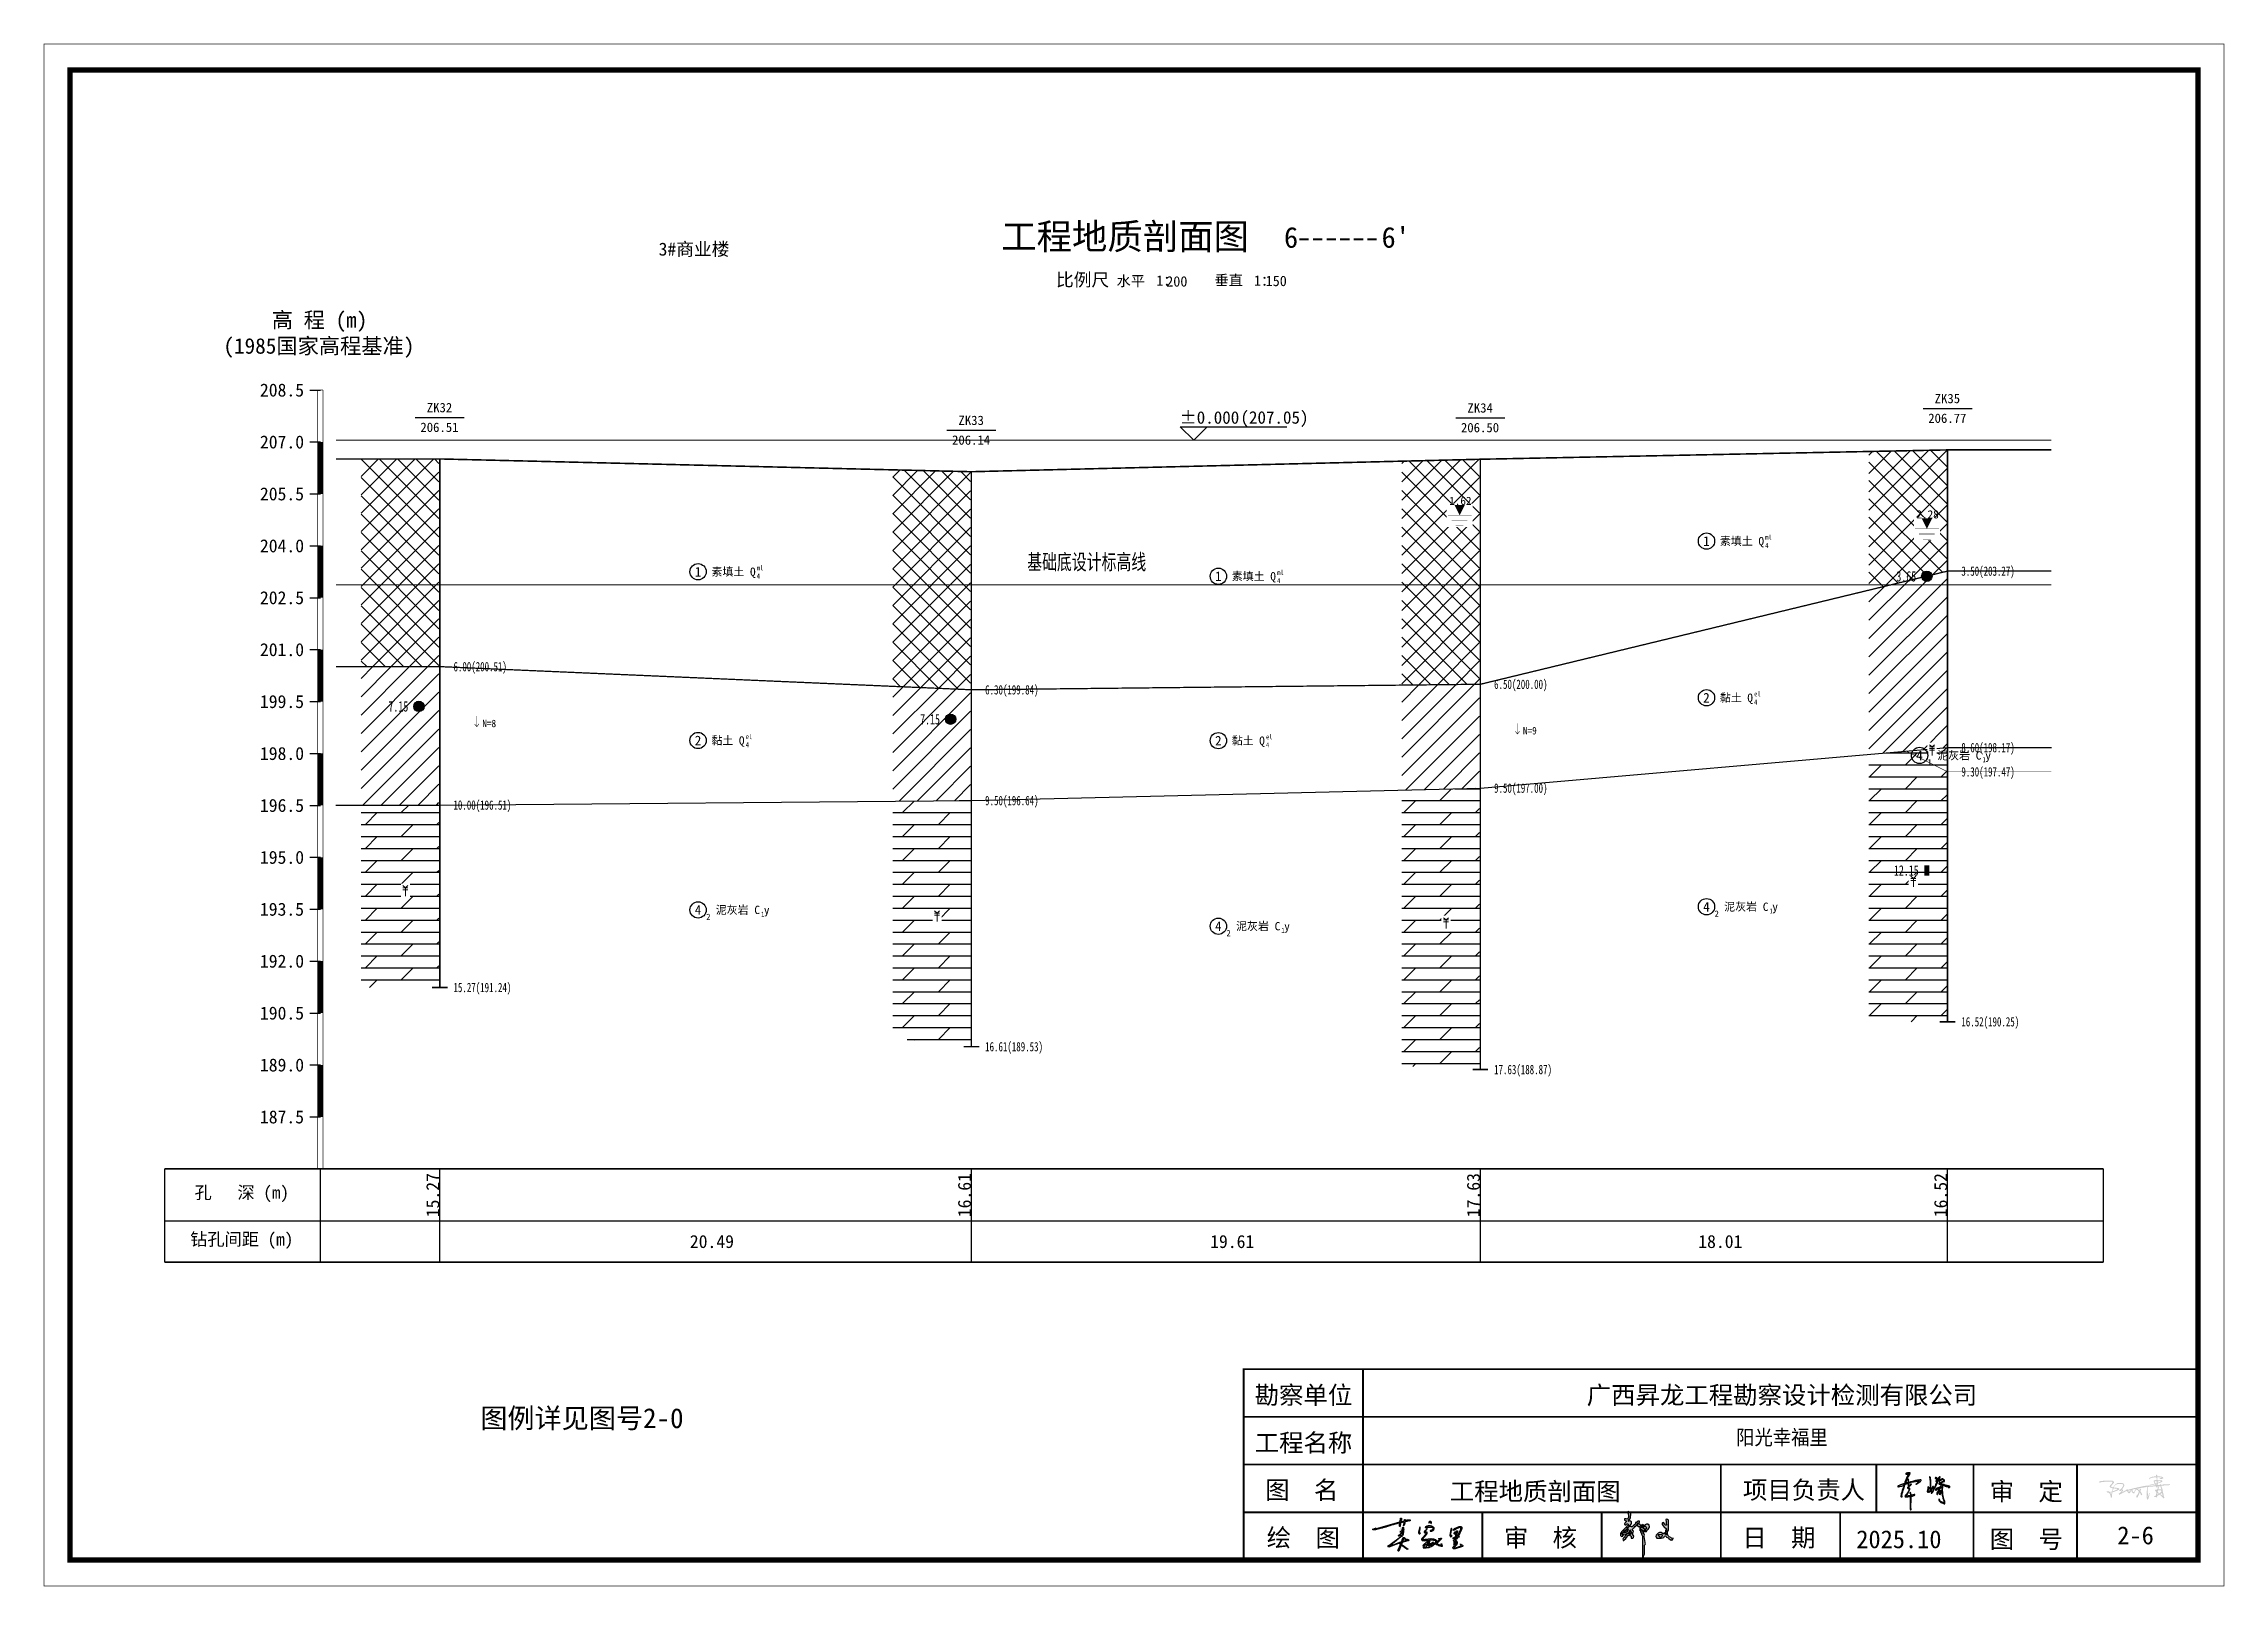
# Model space of a CAD drawing. Header units: millimetres. Extents: x -255 to 9196, y 129 to 426.
# Drawn here: x 2325.4 to 2745.6, y 129.3 to 426.4 of the extents above; entities that cross this region are included whole.
import ezdxf
from ezdxf.enums import TextEntityAlignment as Align

# ---------------------------------------------------------------- set-up
doc = ezdxf.new("R2010")
doc.units = ezdxf.units.MM
doc.linetypes.add('sx', pattern=[10, 5, 0, 5, 0])
for name, color, linetype in [('GiCAD_PouMian', 7, 'Continuous'), ('GICAD_QUYANG', 7, 'Continuous'), ('地质-图框', 7, 'Continuous'), ('地质-地层符号', 3, 'Continuous'), ('地质-地层线', 7, 'Continuous'), ('地质-地面线', 7, 'Continuous'), ('地质-填充花纹', 4, 'Continuous'), ('地质-文字', 7, 'Continuous'), ('地质-标注栏', 7, 'Continuous'), ('地质-标贯', 7, 'Continuous'), ('地质-水位线', 5, 'Continuous'), ('地质-钻孔', 7, 'Continuous')]:
    doc.layers.add(name, color=color, linetype=linetype)
doc.layers.add('不打印', color=7, linetype='Continuous', plot=False)
doc.styles.add('BG_ST', font='SIMSUN_0.TTF', dxfattribs={"width": 0.7})
doc.styles.add('LZ_FONTS_FS', font='simfang_0.ttf', dxfattribs={"width": 0.7})
doc.styles.add('LZ_PMT_LINE', font='SIMSUN_0.TTF', dxfattribs={"height": 2})
doc.styles.get("Standard").update_dxf_attribs({"font": 'simfang_0.ttf', "height": 2.5})
doc.styles.add('地下水位', font='simfang_0.ttf', dxfattribs={"width": 0.7, "height": 1.58})
doc.styles.add('地层编号', font='simfang_0.ttf', dxfattribs={"width": 0.7, "height": 1.85})
doc.styles.add('层底标注', font='simfang_0.ttf', dxfattribs={"width": 0.7, "height": 1.8})
doc.styles.add('岩土名称', font='simfang_0.ttf', dxfattribs={"width": 0.7, "height": 1.55})
doc.styles.add('时代', font='simfang_0.ttf', dxfattribs={"width": 0.7, "height": 1.6})
doc.styles.add('标注栏数据', font='simfang_0.ttf', dxfattribs={"width": 0.7, "height": 2.5})
doc.styles.add('标注栏项目', font='simfang_0.ttf', dxfattribs={"width": 0.7, "height": 3})
doc.styles.add('标贯动探', font='simfang_0.ttf', dxfattribs={"width": 0.7, "height": 1.45})
doc.styles.add('标题', font='simfang_0.ttf', dxfattribs={"width": 0.7, "height": 8})
doc.styles.add('钻孔标注', font='simfang_0.ttf', dxfattribs={"width": 0.7, "height": 1.8})
doc.styles.add('高程系统', font='simfang_0.ttf', dxfattribs={"width": 0.7, "height": 3})
doc.linetypes.add('bzhjcx', pattern='A,0.001,[2,XX1.shx,S=1,R=0,X=1,Y=0],-2', length=2.001)
doc.linetypes.add('swx', pattern='A,7,-1.5,["●",LZ_PMT_LINE,S=0.05,R=0,X=0,Y=0],-1.5', length=10)
pattern_1 = [(45, (0, 0), (-1.767767, 1.767767), []), (135, (0, 0), (-1.767767, -1.767767), [])]
pattern_2 = [(0, (0, 0), (0, 2.3), []), (45, (0, 0), (4e-16, 4.5999997), [3.252691, -6.505382])]
pattern_3 = [(45, (0, 0), (-1.767767, 1.767767), [])]

msp = doc.modelspace()

# ---------------------------------------------------------------- texts
at = {"style": 'LZ_FONTS_FS'}
msp.add_text('6', height=4, dxfattribs=at).set_placement((2567.11, 387.09, -12.5), align=Align.RIGHT)
for s, height, p in [("6'", 4, (2583.19, 387.1, -12.5)), ('比例尺', 2.5, (2520.47, 379.69, -12.5)), ('水平', 2, (2532.14, 379.71, -12.5)), ('1：', 2, (2539.78, 379.78, -12.5)), ('200', 2, (2541.7, 379.62, -12.5)), ('垂直', 2, (2551.02, 379.86, -12.5)), ('1：', 2, (2558.6, 379.77, -12.5)), ('150', 2, (2560.85, 379.71, -12.5))]:
    msp.add_text(s, height=height, dxfattribs=at).set_placement(p)
at = {"color": 2, "style": 'LZ_FONTS_FS'}
msp.add_text('3#商业楼', height=2.5, dxfattribs=at).set_placement((2443.9, 385.59))
at = {"linetype": 'Continuous', "style": 'BG_ST', "width": 0.7}
msp.add_text('基础底设计标高线', height=3, dxfattribs=at).set_placement((2514.92, 324.19), align=Align.BOTTOM_LEFT)
for s, p in [('勘察单位', (2558.74, 164.39)), ('工程名称', (2558.74, 155.2)), ('图  名', (2560.77, 146.11)), ('项目负责人', (2652.81, 146.11)), ('审  定', (2700.35, 145.81)), ('绘  图', (2561.06, 136.92)), ('审  核', (2606.74, 136.92)), ('日  期', (2652.7, 136.92)), ('2025.10', (2674.65, 136.62)), ('图  号', (2700.35, 136.62)), ('2-6', (2724.94, 137.37))]:
    msp.add_text(s, height=3.447).set_placement(p)
at = {"style": 'LZ_PMT_LINE'}
msp.add_text('广西昇龙工程勘察设计检测有限公司', height=3.4474, dxfattribs=at).set_placement((2660.33, 164.39), align=Align.CENTER)
for s, height, p in [('图例详见图号2-0', 3.83, (2429.13, 159.75)), ('工程地质剖面图', 3.447, (2612.79, 145.84))]:
    msp.add_text(s, height=height).set_placement(p, align=Align.CENTER)
at = {"width": 0.9}
msp.add_text('阳光幸福里', height=2.873, dxfattribs=at).set_placement((2660.33, 156.53), align=Align.CENTER)
at = {"layer": 'GiCAD_PouMian', "color": 7, "style": '标题'}
msp.add_text('工程地质剖面图', height=5, dxfattribs=at).set_placement((2509.9, 386.77))
at = {"layer": 'GICAD_QUYANG', "color": 1, "linetype": 'Continuous', "width": 0.7}
for s, p in [('3.65', (2682.37, 322.82)), ('7.15', (2391.86, 297.76)), ('7.15', (2494.29, 295.29))]:
    msp.add_text(s, height=2, dxfattribs=at).set_placement(p)
at = {"layer": '地质-地层符号', "color": 7, "linetype": 'Continuous'}
for s, height, style, p in [('1', 1.85, '地层编号', (2645.15, 329.67)), ('素填土', 1.55, '岩土名称', (2648.36, 329.82)), ('Q', 1.6, '时代', (2655.79, 329.79)), ('1', 1.85, '地层编号', (2450.87, 323.77)), ('素填土', 1.55, '岩土名称', (2454.08, 323.92)), ('Q', 1.6, '时代', (2461.51, 323.89)), ('1', 1.85, '地层编号', (2551.11, 322.9)), ('素填土', 1.55, '岩土名称', (2554.32, 323.05)), ('Q', 1.6, '时代', (2561.75, 323.02)), ('2', 1.85, '地层编号', (2645.15, 299.5)), ('黏土', 1.55, '岩土名称', (2648.36, 299.65)), ('Q', 1.6, '时代', (2653.65, 299.62)), ('2', 1.85, '地层编号', (2450.87, 291.27)), ('黏土', 1.55, '岩土名称', (2454.08, 291.42)), ('Q', 1.6, '时代', (2459.37, 291.39)), ('2', 1.85, '地层编号', (2551.11, 291.23)), ('黏土', 1.55, '岩土名称', (2554.32, 291.38)), ('Q', 1.6, '时代', (2559.61, 291.36)), ('C', 1.6, '时代', (2697.66, 288.51)), ('y', 1.6, '时代', (2699.5, 288.51)), ('泥灰岩', 1.55, '岩土名称', (2454.91, 258.78)), ('4', 1.85, '地层编号', (2645.15, 259.25)), ('泥灰岩', 1.55, '岩土名称', (2649.19, 259.4)), ('C', 1.6, '时代', (2656.63, 259.37)), ('y', 1.6, '时代', (2658.46, 259.37)), ('4', 1.85, '地层编号', (2450.87, 258.63)), ('2', 1.2, '地层编号', (2453.08, 257.63)), ('C', 1.6, '时代', (2462.34, 258.76)), ('y', 1.6, '时代', (2464.18, 258.76)), ('4', 1.85, '地层编号', (2551.11, 255.5)), ('泥灰岩', 1.55, '岩土名称', (2555.15, 255.65)), ('C', 1.6, '时代', (2562.59, 255.62)), ('y', 1.6, '时代', (2564.42, 255.62)), ('2', 1.2, '地层编号', (2647.36, 258.25)), ('2', 1.2, '地层编号', (2553.32, 254.5))]:
    msp.add_text(s, height=height, dxfattribs=dict(at, style=style)).set_placement(p)
at = {"layer": '地质-地层符号', "color": 7, "linetype": 'Continuous', "style": '时代', "width": 0.8}
for s, p in [('4', (2657.1, 329.29)), ('ml', (2657.1, 330.86)), ('4', (2462.82, 323.39)), ('ml', (2462.82, 324.96)), ('ml', (2563.06, 324.09)), ('4', (2563.06, 322.52)), ('4', (2654.96, 299.12)), ('el', (2654.96, 300.69)), ('4', (2460.68, 290.89)), ('el', (2460.68, 292.46)), ('4', (2560.92, 290.86)), ('el', (2560.92, 292.42)), ('1', (2698.97, 288.01)), ('1', (2463.65, 258.26)), ('1', (2657.93, 258.87)), ('1', (2563.89, 255.12))]:
    msp.add_text(s, height=0.96, dxfattribs=at).set_placement(p)
at = {"layer": '地质-文字', "color": 7, "linetype": 'Continuous', "style": '高程系统'}
for s, p in [('高 程 (m)', (2369.39, 371.69)), ('(1985国家高程基准)', (2360.05, 366.69))]:
    msp.add_text(s, height=3, dxfattribs=at).set_placement(p)
at = {"layer": '地质-文字', "color": 7, "linetype": 'Continuous', "style": '层底标注', "width": 0.7}
for s, p in [('3.50(203.27)', (2694.89, 323.92)), ('6.00(200.51)', (2404.38, 305.52)), ('6.30(199.84)', (2506.81, 301.06)), ('6.50(200.00)', (2604.87, 302.12)), ('8.60(198.17)', (2694.89, 289.92)), ('9.30(197.47)', (2694.89, 285.26)), ('9.50(196.64)', (2506.81, 279.72)), ('9.50(197.00)', (2604.87, 282.12)), ('10.00(196.51)', (2404.38, 278.86)), ('15.27(191.24)', (2404.38, 243.72)), ('16.52(190.25)', (2694.89, 237.12)), ('16.61(189.53)', (2506.81, 232.32)), ('17.63(188.87)', (2604.87, 227.92))]:
    msp.add_text(s, height=1.8, dxfattribs=at).set_placement(p)
at = {"layer": '地质-标注栏', "color": 7, "linetype": 'Continuous', "style": '标注栏项目'}
for s, p in [('孔   深 (m)', (2354.49, 203.19)), ('钻孔间距 (m)', (2353.65, 194.19))]:
    msp.add_text(s, height=2.43, dxfattribs=at).set_placement(p, align=Align.BOTTOM_LEFT)
at = {"layer": '地质-标注栏', "color": 7, "linetype": 'Continuous', "style": '标注栏数据'}
for s, p in [('15.27', (2401.63, 200.37)), ('16.61', (2504.06, 200.37)), ('17.63', (2602.12, 200.37)), ('16.52', (2692.14, 200.37))]:
    msp.add_text(s, height=2.5, rotation=90, dxfattribs=at).set_placement(p)
for s, p in [('20.49', (2449.92, 194.44)), ('19.61', (2550.16, 194.44)), ('18.01', (2644.2, 194.44))]:
    msp.add_text(s, height=2.5, dxfattribs=at).set_placement(p)
at = {"layer": '地质-标贯', "color": 6, "linetype": 'Continuous', "style": '标贯动探', "width": 0.9}
for s, p in [('N=8', (2409.93, 294.76)), ('N=9', (2610.42, 293.36))]:
    msp.add_text(s, height=1.45, dxfattribs=at).set_placement(p)
at = {"layer": '地质-钻孔', "color": 7, "linetype": 'Continuous', "style": '钻孔标注'}
for s, p in [('ZK32', (2399.24, 355.42)), ('ZK34', (2599.73, 355.36)), ('ZK35', (2689.75, 357.16)), ('206.51', (2398, 351.62)), ('ZK33', (2501.67, 352.96)), ('206.50', (2598.48, 351.56)), ('206.77', (2688.51, 353.36)), ('206.14', (2500.43, 349.16))]:
    msp.add_text(s, height=1.8, dxfattribs=at).set_placement(p)

# ---------------------------------------------------------------- blocks, each defined once
blk = doc.blocks.new('WipeoutBlock')
blk.add_wipeout([(0, 0), (0, 1), (1, 1), (1, 0)])
blk = doc.blocks.new('FHzhong.dwg')
at = {"color": 1, "lineweight": 0}
for p, q in [((1.06, 1.62), (0.57, 2.04)), ((0.57, 1.62), (1.53, 1.62)), ((0.57, 1.25), (1.53, 1.25)), ((1.05, 0), (1.05, 1.62)), ((1.06, 1.62), (1.53, 2.04))]:
    blk.add_line(p, q, dxfattribs=at)
blk = doc.blocks.new('FHqiang.dwg')
at = {"color": 1, "lineweight": 0}
for p, q in [((1.06, 1.62), (0.57, 2.04)), ((0.57, 1.62), (1.53, 1.62)), ((0.57, 1.32), (1.53, 1.32)), ((0.57, 1.02), (1.53, 1.02)), ((1.05, 0), (1.05, 1.62)), ((1.06, 1.62), (1.53, 2.04))]:
    blk.add_line(p, q, dxfattribs=at)
blk = doc.blocks.new('gkqy_yuan.dwg不标1')
at = {"layer": 'GiCAD_PouMian'}
h = blk.add_hatch(color=1, dxfattribs=at)
edge = h.paths.add_edge_path()
edge.add_arc((0, 0), 1, 0, 360)
at = {"layer": 'GICAD_QUYANG', "color": 1}
blk.add_circle((0, 0), 1, dxfattribs=at)
blk = doc.blocks.new('gkqy_yan.dwg不标1', base_point=(0, -1))
at = {"color": 1}
blk.add_solid([(-0.5, -2), (-0.5, 0), (0.5, -2), (0.5, 0)], dxfattribs=at)
blk = doc.blocks.new('gkbgfh')
at = {"linetype": 'Continuous'}
blk.add_wipeout([(-0.23, -0.2), (1.12, -0.2), (1.12, 2.33), (-0.23, 2.33)], dxfattribs=at).dxf.layer = '地质-标贯'
at = {"color": 1, "const_width": 0.1}
for points in [[(0.01, 0.61), (0.46, 0.08), (0.88, 0.64)], [(0.46, 2.13), (0.46, 0.08)]]:
    blk.add_lwpolyline(points, dxfattribs=at)
blk = doc.blocks.new('shuiweifh')
at = {"linetype": 'swx'}
blk.add_wipeout([(-2.47, -2.24), (2.54, -2.24), (2.54, 2.22), (-2.47, 2.22)], dxfattribs=at).dxf.layer = '地质-水位线'
at = {"color": 5}
for points, const_width in [([(-2.25, 0.02), (2.32, 0.02)], 0.075), ([(-1.5, -1), (1.5, -1)], 0.075), ([(-0.75, -2), (0.75, -2)], 0.05)]:
    blk.add_lwpolyline(points, dxfattribs=dict(at, const_width=const_width))
blk.add_lwpolyline([(0, 0, 0, 2, 0), (0, 2, 2, 2, 0)], format="xyseb", dxfattribs=at)
blk = doc.blocks.new('GC26')
blk.add_wipeout([(-2.26, 6.01), (17.92, 6.01), (17.93, 2.69), (-2.15, 2.71), (-2.27, 2.72)])
blk.add_text('(207.05)', height=2.408).set_placement((9.01, 3.19))
blk.add_wipeout([(-2.8, 2.72), (2.91, 2.72), (0.06, -0.14), (0.06, -0.14)])
at = {"color": 3}
for p, q in [((0, 0), (-2.6, 2.6)), ((-2.6, 2.6), (17.93, 2.6)), ((0, 0), (2.59, 2.6))]:
    blk.add_line(p, q, dxfattribs=at)
blk.add_text('±0.000', height=2.408).set_placement((-2.69, 3.18))
blk = doc.blocks.new('zhengyi')
h = blk.add_hatch(color=256)
h.dxf.hatch_style = 1
h.paths.add_polyline_path([(256.693, 181.627), (256.708, 181.638), (256.715, 181.643), (256.717, 181.651), (256.713, 181.659), (256.726, 181.657), (256.735, 181.66), (256.745, 181.669), (256.745, 181.673), (256.745, 181.675), (256.745, 181.68), (256.765, 181.68), (256.765, 181.711), (256.761, 181.711), (256.759, 181.711), (256.755, 181.711), (256.755, 181.721), (256.734, 181.721), (256.725, 181.697), (256.717, 181.686), (256.698, 181.669), (256.679, 181.655), (256.663, 181.652), (256.64, 181.659), (256.64, 181.669), (256.63, 181.669), (256.626, 181.652), (256.616, 181.642), (256.599, 181.638), (256.599, 181.628), (256.609, 181.628), (256.607, 181.624), (256.61, 181.618), (256.614, 181.617), (256.607, 181.593), (256.598, 181.58), (256.578, 181.565), (256.547, 181.565), (256.536, 181.565), (256.535, 181.556), (256.523, 181.55), (256.515, 181.555), (256.511, 181.547), (256.517, 181.535), (256.526, 181.534), (256.526, 181.513), (256.536, 181.513), (256.539, 181.522), (256.541, 181.526), (256.547, 181.534), (256.555, 181.539), (256.566, 181.533), (256.567, 181.523), (256.588, 181.523), (256.588, 181.532), (256.588, 181.536), (256.588, 181.544), (256.601, 181.547), (256.607, 181.548), (256.62, 181.549), (256.626, 181.537), (256.637, 181.531), (256.651, 181.534), (256.651, 181.544), (256.64, 181.544), (256.633, 181.555), (256.632, 181.563), (256.635, 181.575), (256.641, 181.588), (256.644, 181.594), (256.644, 181.596), (256.651, 181.607), (256.645, 181.594), (256.644, 181.594), (256.649, 181.58), (256.661, 181.575), (256.661, 181.555), (256.672, 181.555), (256.672, 181.55), (256.672, 181.548), (256.672, 181.544), (256.682, 181.544), (256.682, 181.555), (256.697, 181.563), (256.699, 181.585), (256.687, 181.596), (256.687, 181.615)])
h.paths.add_polyline_path([(256.666, 181.732), (256.653, 181.746), (256.638, 181.749), (256.62, 181.742), (256.618, 181.759), (256.625, 181.771), (256.64, 181.779), (256.65, 181.805), (256.654, 181.819), (256.656, 181.846), (256.655, 181.868), (256.648, 181.881), (256.63, 181.893), (256.622, 181.9), (256.609, 181.897), (256.604, 181.888), (256.602, 181.884), (256.605, 181.878), (256.609, 181.878), (256.619, 181.848), (256.621, 181.831), (256.62, 181.799), (256.611, 181.791), (256.607, 181.787), (256.599, 181.779), (256.582, 181.782), (256.574, 181.783), (256.557, 181.784), (256.553, 181.773), (256.557, 181.763), (256.567, 181.758), (256.58, 181.751), (256.583, 181.732), (256.573, 181.721), (256.56, 181.715), (256.555, 181.704), (256.557, 181.69), (256.568, 181.683), (256.584, 181.688), (256.588, 181.7), (256.602, 181.703), (256.613, 181.697), (256.62, 181.685), (256.576, 181.641), (256.554, 181.619), (256.51, 181.575), (256.494, 181.554), (256.489, 181.539), (256.489, 181.513), (256.499, 181.501), (256.511, 181.498), (256.526, 181.503), (256.526, 181.534), (256.517, 181.535), (256.511, 181.547), (256.515, 181.555), (256.523, 181.55), (256.535, 181.556), (256.536, 181.565), (256.547, 181.565), (256.547, 181.575), (256.567, 181.592), (256.578, 181.6), (256.599, 181.617), (256.599, 181.628), (256.599, 181.638), (256.616, 181.642), (256.626, 181.652), (256.63, 181.669), (256.64, 181.669), (256.64, 181.68), (256.645, 181.68), (256.647, 181.68), (256.651, 181.68), (256.662, 181.698), (256.666, 181.71)])
h.paths.add_polyline_path([(256.698, 181.518), (256.682, 181.534), (256.682, 181.544), (256.672, 181.544), (256.672, 181.548), (256.672, 181.55), (256.672, 181.555), (256.651, 181.555), (256.651, 181.544), (256.651, 181.534), (256.637, 181.531), (256.626, 181.537), (256.62, 181.549), (256.607, 181.548), (256.601, 181.547), (256.588, 181.544), (256.588, 181.536), (256.588, 181.532), (256.588, 181.523), (256.578, 181.523), (256.578, 181.513), (256.569, 181.51), (256.564, 181.508), (256.557, 181.503), (256.559, 181.489), (256.554, 181.478), (256.541, 181.471), (256.532, 181.462), (256.529, 181.453), (256.531, 181.44), (256.533, 181.434), (256.542, 181.431), (256.547, 181.435), (256.575, 181.465), (256.589, 181.481), (256.614, 181.513), (256.633, 181.517), (256.646, 181.514), (256.661, 181.503), (256.661, 181.49), (256.661, 181.484), (256.661, 181.471), (256.678, 181.468), (256.69, 181.471), (256.703, 181.482), (256.704, 181.504)])
h.paths.add_polyline_path([(256.872, 181.624), (256.865, 181.632), (256.849, 181.643), (256.854, 181.65), (256.862, 181.652), (256.87, 181.648), (256.87, 181.659), (256.849, 181.659), (256.849, 181.68), (256.818, 181.68), (256.818, 181.669), (256.825, 181.67), (256.831, 181.666), (256.833, 181.659), (256.837, 181.654), (256.834, 181.645), (256.828, 181.643), (256.824, 181.641), (256.818, 181.644), (256.818, 181.648), (256.807, 181.648), (256.807, 181.586), (256.818, 181.586), (256.818, 181.596), (256.824, 181.602), (256.83, 181.603), (256.838, 181.602), (256.849, 181.597), (256.853, 181.586), (256.849, 181.575), (256.87, 181.575), (256.87, 181.596), (256.878, 181.596), (256.882, 181.596), (256.89, 181.596), (256.89, 181.607), (256.88, 181.607)])
h.paths.add_polyline_path([(256.831, 181.666), (256.825, 181.67), (256.818, 181.669), (256.818, 181.68), (256.807, 181.68), (256.808, 181.687), (256.804, 181.694), (256.797, 181.695), (256.787, 181.7), (256.784, 181.713), (256.791, 181.721), (256.798, 181.729), (256.796, 181.743), (256.786, 181.747), (256.773, 181.744), (256.766, 181.741), (256.755, 181.732), (256.755, 181.711), (256.759, 181.711), (256.761, 181.711), (256.765, 181.711), (256.765, 181.68), (256.765, 181.669), (256.78, 181.66), (256.79, 181.658), (256.807, 181.659), (256.807, 181.648), (256.818, 181.648), (256.818, 181.644), (256.824, 181.641), (256.828, 181.643), (256.834, 181.645), (256.837, 181.654), (256.833, 181.659)])
h.paths.add_polyline_path([(256.953, 181.68), (256.933, 181.695), (256.912, 181.697), (256.89, 181.685), (256.876, 181.677), (256.861, 181.679), (256.849, 181.69), (256.849, 181.659), (256.901, 181.659), (256.898, 181.655), (256.901, 181.649), (256.906, 181.648), (256.91, 181.635), (256.904, 181.622), (256.89, 181.617), (256.89, 181.607), (256.89, 181.596), (256.882, 181.596), (256.878, 181.596), (256.87, 181.596), (256.87, 181.575), (256.911, 181.575), (256.917, 181.594), (256.923, 181.604), (256.937, 181.617), (256.953, 181.637), (256.958, 181.654)])
h.paths.add_polyline_path([(256.879, 181.52), (256.874, 181.534), (256.859, 181.544), (256.859, 181.575), (256.849, 181.575), (256.853, 181.586), (256.849, 181.597), (256.838, 181.602), (256.83, 181.603), (256.824, 181.602), (256.818, 181.596), (256.818, 181.586), (256.818, 181.565), (256.837, 181.526), (256.844, 181.504), (256.849, 181.461), (256.849, 181.323), (256.849, 181.255), (256.849, 181.117), (256.857, 181.117), (256.861, 181.117), (256.87, 181.117), (256.862, 181.154), (256.865, 181.176), (256.88, 181.211), (256.88, 181.269), (256.88, 181.298), (256.88, 181.357), (256.89, 181.368), (256.893, 181.378), (256.89, 181.393), (256.884, 181.437), (256.881, 181.459), (256.875, 181.503)])
h.paths.add_polyline_path([(257.234, 181.544), (257.226, 181.54), (257.222, 181.538), (257.213, 181.534), (257.213, 181.544), (257.172, 181.544), (257.149, 181.562), (257.124, 181.564), (257.099, 181.549), (257.086, 181.537), (257.08, 181.531), (257.068, 181.518), (257.063, 181.499), (257.066, 181.487), (257.078, 181.471), (257.124, 181.468), (257.148, 181.47), (257.193, 181.482), (257.197, 181.49), (257.199, 181.494), (257.203, 181.503), (257.217, 181.505), (257.228, 181.499), (257.234, 181.487), (257.261, 181.473), (257.274, 181.465), (257.297, 181.445), (257.308, 181.441), (257.314, 181.438), (257.323, 181.43), (257.331, 181.446), (257.335, 181.455), (257.344, 181.471), (257.328, 181.465), (257.313, 181.469), (257.302, 181.482), (257.28, 181.493), (257.269, 181.502), (257.255, 181.523), (257.247, 181.523), (257.243, 181.523), (257.234, 181.523)])
h.paths.add_polyline_path([(257.168, 181.518), (257.169, 181.511), (257.167, 181.503), (257.153, 181.489), (257.138, 181.485), (257.12, 181.492), (257.119, 181.501), (257.107, 181.507), (257.099, 181.503), (257.099, 181.511), (257.099, 181.515), (257.099, 181.523), (257.124, 181.523), (257.136, 181.523), (257.161, 181.523)], flags=16)
h.paths.add_polyline_path([(257.265, 181.663), (257.265, 181.696), (257.265, 181.763), (257.252, 181.774), (257.241, 181.777), (257.224, 181.773), (257.227, 181.736), (257.229, 181.717), (257.234, 181.68), (257.226, 181.68), (257.222, 181.68), (257.213, 181.68), (257.208, 181.696), (257.203, 181.703), (257.193, 181.716), (257.185, 181.723), (257.171, 181.72), (257.167, 181.711), (257.167, 181.693), (257.171, 181.683), (257.182, 181.669), (257.198, 181.65), (257.208, 181.641), (257.229, 181.628), (257.235, 181.621), (257.232, 181.61), (257.224, 181.607), (257.224, 181.596), (257.234, 181.596), (257.234, 181.584), (257.234, 181.578), (257.234, 181.565), (257.255, 181.565), (257.248, 181.576), (257.253, 181.592), (257.265, 181.596)])
h.paths.add_polyline_path([(257.245, 181.565), (257.234, 181.565), (257.234, 181.578), (257.234, 181.584), (257.234, 181.596), (257.224, 181.596), (257.224, 181.565), (257.22, 181.565), (257.218, 181.565), (257.213, 181.565), (257.213, 181.534), (257.222, 181.538), (257.226, 181.54), (257.234, 181.544), (257.234, 181.534), (257.245, 181.534)])
for p, q in [((256.557, 181.784), (256.553, 181.773)), ((256.553, 181.773), (256.557, 181.763)), ((256.56, 181.715), (256.555, 181.704)), ((256.555, 181.704), (256.557, 181.69)), ((256.574, 181.783), (256.557, 181.784)), ((256.557, 181.763), (256.567, 181.758)), ((256.557, 181.69), (256.568, 181.683)), ((256.573, 181.721), (256.56, 181.715)), ((256.567, 181.758), (256.58, 181.751)), ((256.583, 181.732), (256.573, 181.721)), ((256.582, 181.782), (256.574, 181.783)), ((256.58, 181.751), (256.583, 181.732)), ((256.599, 181.779), (256.582, 181.782)), ((256.584, 181.688), (256.588, 181.7)), ((256.588, 181.7), (256.602, 181.703)), ((256.607, 181.787), (256.599, 181.779)), ((256.604, 181.888), (256.602, 181.884)), ((256.602, 181.884), (256.605, 181.878)), ((256.602, 181.703), (256.613, 181.697)), ((256.609, 181.897), (256.604, 181.888)), ((256.605, 181.878), (256.609, 181.878)), ((256.611, 181.791), (256.607, 181.787)), ((256.622, 181.9), (256.609, 181.897)), ((256.609, 181.878), (256.619, 181.848)), ((256.62, 181.799), (256.611, 181.791)), ((256.613, 181.697), (256.62, 181.685)), ((256.618, 181.759), (256.625, 181.771)), ((256.62, 181.742), (256.618, 181.759)), ((256.619, 181.848), (256.621, 181.831)), ((256.621, 181.831), (256.62, 181.799)), ((256.638, 181.749), (256.62, 181.742)), ((256.63, 181.893), (256.622, 181.9)), ((256.625, 181.771), (256.64, 181.779)), ((256.648, 181.881), (256.63, 181.893)), ((256.653, 181.746), (256.638, 181.749)), ((256.64, 181.779), (256.65, 181.805)), ((256.655, 181.868), (256.648, 181.881)), ((256.65, 181.805), (256.654, 181.819)), ((256.651, 181.68), (256.662, 181.698)), ((256.666, 181.732), (256.653, 181.746)), ((256.654, 181.819), (256.656, 181.846)), ((256.656, 181.846), (256.655, 181.868)), ((256.662, 181.698), (256.666, 181.71)), ((256.666, 181.71), (256.666, 181.732)), ((256.725, 181.697), (256.717, 181.686)), ((256.734, 181.721), (256.725, 181.697)), ((256.755, 181.721), (256.734, 181.721)), ((256.734, 181.721), (256.755, 181.721)), ((256.755, 181.721), (256.734, 181.721)), ((256.766, 181.741), (256.755, 181.732)), ((256.755, 181.732), (256.755, 181.711)), ((256.755, 181.711), (256.755, 181.732)), ((256.755, 181.732), (256.755, 181.711)), ((256.755, 181.711), (256.755, 181.721)), ((256.755, 181.721), (256.755, 181.711)), ((256.755, 181.711), (256.755, 181.721)), ((256.755, 181.711), (256.759, 181.711)), ((256.759, 181.711), (256.755, 181.711)), ((256.759, 181.711), (256.761, 181.711)), ((256.761, 181.711), (256.759, 181.711)), ((256.761, 181.711), (256.765, 181.711)), ((256.765, 181.711), (256.761, 181.711)), ((256.765, 181.711), (256.765, 181.669)), ((256.765, 181.669), (256.765, 181.711)), ((256.765, 181.711), (256.765, 181.669)), ((256.765, 181.68), (256.765, 181.711)), ((256.765, 181.711), (256.765, 181.68)), ((256.765, 181.68), (256.765, 181.711)), ((256.773, 181.744), (256.766, 181.741)), ((256.786, 181.747), (256.773, 181.744)), ((256.784, 181.713), (256.791, 181.721)), ((256.787, 181.7), (256.784, 181.713)), ((256.796, 181.743), (256.786, 181.747)), ((256.797, 181.695), (256.787, 181.7)), ((256.791, 181.721), (256.798, 181.729)), ((256.798, 181.729), (256.796, 181.743)), ((256.804, 181.694), (256.797, 181.695)), ((256.808, 181.687), (256.804, 181.694)), ((256.861, 181.679), (256.849, 181.69)), ((256.849, 181.69), (256.849, 181.659)), ((256.849, 181.659), (256.849, 181.69)), ((256.849, 181.69), (256.849, 181.659)), ((256.912, 181.697), (256.89, 181.685)), ((256.933, 181.695), (256.912, 181.697)), ((256.953, 181.68), (256.933, 181.695)), ((257.171, 181.72), (257.167, 181.711)), ((257.167, 181.711), (257.167, 181.693)), ((257.167, 181.693), (257.171, 181.683)), ((257.185, 181.723), (257.171, 181.72)), ((257.193, 181.716), (257.185, 181.723)), ((257.203, 181.703), (257.193, 181.716)), ((257.208, 181.696), (257.203, 181.703)), ((257.213, 181.68), (257.208, 181.696)), ((257.241, 181.777), (257.224, 181.773)), ((257.224, 181.773), (257.227, 181.736)), ((257.227, 181.736), (257.229, 181.717)), ((257.229, 181.717), (257.234, 181.68)), ((257.252, 181.774), (257.241, 181.777)), ((257.265, 181.763), (257.252, 181.774)), ((257.265, 181.696), (257.265, 181.763)), ((257.265, 181.663), (257.265, 181.696)), ((256.494, 181.554), (256.489, 181.539)), ((256.489, 181.539), (256.489, 181.513)), ((256.489, 181.513), (256.499, 181.501)), ((256.51, 181.575), (256.494, 181.554)), ((256.499, 181.501), (256.511, 181.498)), ((256.554, 181.619), (256.51, 181.575)), ((256.515, 181.555), (256.511, 181.547)), ((256.511, 181.547), (256.515, 181.555)), ((256.511, 181.547), (256.517, 181.535)), ((256.517, 181.535), (256.511, 181.547)), ((256.511, 181.498), (256.526, 181.503)), ((256.523, 181.55), (256.515, 181.555)), ((256.515, 181.555), (256.523, 181.55)), ((256.517, 181.535), (256.526, 181.534)), ((256.526, 181.534), (256.517, 181.535)), ((256.535, 181.556), (256.523, 181.55)), ((256.523, 181.55), (256.535, 181.556)), ((256.526, 181.534), (256.526, 181.513)), ((256.526, 181.513), (256.526, 181.534)), ((256.526, 181.534), (256.526, 181.513)), ((256.526, 181.503), (256.526, 181.534)), ((256.526, 181.534), (256.526, 181.503)), ((256.526, 181.503), (256.526, 181.534)), ((256.526, 181.513), (256.536, 181.513)), ((256.536, 181.513), (256.526, 181.513)), ((256.526, 181.513), (256.536, 181.513)), ((256.532, 181.462), (256.529, 181.453)), ((256.529, 181.453), (256.531, 181.44)), ((256.531, 181.44), (256.533, 181.434)), ((256.541, 181.471), (256.532, 181.462)), ((256.533, 181.434), (256.542, 181.431)), ((256.536, 181.565), (256.535, 181.556)), ((256.535, 181.556), (256.536, 181.565)), ((256.578, 181.565), (256.536, 181.565)), ((256.536, 181.565), (256.578, 181.565)), ((256.578, 181.565), (256.536, 181.565)), ((256.536, 181.565), (256.547, 181.565)), ((256.547, 181.565), (256.536, 181.565)), ((256.536, 181.565), (256.547, 181.565)), ((256.536, 181.513), (256.539, 181.522)), ((256.539, 181.522), (256.541, 181.526)), ((256.541, 181.526), (256.547, 181.534)), ((256.554, 181.478), (256.541, 181.471)), ((256.542, 181.431), (256.547, 181.435)), ((256.547, 181.575), (256.567, 181.592)), ((256.567, 181.592), (256.547, 181.575)), ((256.547, 181.565), (256.547, 181.575)), ((256.547, 181.575), (256.547, 181.565)), ((256.547, 181.565), (256.547, 181.575)), ((256.547, 181.575), (256.547, 181.565)), ((256.547, 181.565), (256.547, 181.575)), ((256.547, 181.575), (256.547, 181.565)), ((256.547, 181.565), (256.578, 181.565)), ((256.578, 181.565), (256.547, 181.565)), ((256.547, 181.565), (256.578, 181.565)), ((256.547, 181.534), (256.555, 181.539)), ((256.547, 181.435), (256.575, 181.465)), ((256.576, 181.641), (256.554, 181.619)), ((256.559, 181.489), (256.554, 181.478)), ((256.555, 181.539), (256.566, 181.533)), ((256.564, 181.508), (256.557, 181.503)), ((256.557, 181.503), (256.559, 181.489)), ((256.569, 181.51), (256.564, 181.508)), ((256.566, 181.533), (256.567, 181.523)), ((256.567, 181.592), (256.578, 181.6)), ((256.578, 181.6), (256.567, 181.592)), ((256.567, 181.523), (256.588, 181.523)), ((256.588, 181.523), (256.567, 181.523)), ((256.567, 181.523), (256.588, 181.523)), ((256.568, 181.683), (256.584, 181.688)), ((256.578, 181.513), (256.569, 181.51)), ((256.575, 181.465), (256.589, 181.481)), ((256.62, 181.685), (256.576, 181.641)), ((256.578, 181.6), (256.599, 181.617)), ((256.599, 181.617), (256.578, 181.6)), ((256.598, 181.58), (256.578, 181.565)), ((256.578, 181.565), (256.598, 181.58)), ((256.588, 181.523), (256.578, 181.523)), ((256.578, 181.523), (256.588, 181.523)), ((256.588, 181.523), (256.578, 181.523)), ((256.578, 181.523), (256.578, 181.513)), ((256.578, 181.513), (256.578, 181.523)), ((256.578, 181.523), (256.578, 181.513)), ((256.588, 181.544), (256.601, 181.547)), ((256.601, 181.547), (256.588, 181.544)), ((256.588, 181.536), (256.588, 181.544)), ((256.588, 181.544), (256.588, 181.536)), ((256.588, 181.532), (256.588, 181.536)), ((256.588, 181.536), (256.588, 181.532)), ((256.588, 181.523), (256.588, 181.532)), ((256.588, 181.532), (256.588, 181.523)), ((256.589, 181.481), (256.614, 181.513)), ((256.607, 181.593), (256.598, 181.58)), ((256.598, 181.58), (256.607, 181.593)), ((256.616, 181.642), (256.599, 181.638)), ((256.599, 181.638), (256.616, 181.642)), ((256.599, 181.638), (256.599, 181.628)), ((256.599, 181.628), (256.599, 181.638)), ((256.599, 181.638), (256.599, 181.628)), ((256.599, 181.617), (256.599, 181.638)), ((256.599, 181.638), (256.599, 181.617)), ((256.599, 181.617), (256.599, 181.638)), ((256.599, 181.628), (256.609, 181.628)), ((256.609, 181.628), (256.599, 181.628)), ((256.599, 181.628), (256.609, 181.628)), ((256.609, 181.628), (256.599, 181.628)), ((256.599, 181.628), (256.609, 181.628)), ((256.609, 181.628), (256.599, 181.628)), ((256.599, 181.628), (256.599, 181.617)), ((256.599, 181.617), (256.599, 181.628)), ((256.599, 181.628), (256.599, 181.617)), ((256.601, 181.547), (256.607, 181.548)), ((256.607, 181.548), (256.601, 181.547)), ((256.609, 181.628), (256.607, 181.624)), ((256.607, 181.624), (256.609, 181.628)), ((256.607, 181.624), (256.61, 181.618)), ((256.61, 181.618), (256.607, 181.624)), ((256.614, 181.617), (256.607, 181.593)), ((256.607, 181.593), (256.614, 181.617)), ((256.607, 181.548), (256.62, 181.549)), ((256.62, 181.549), (256.607, 181.548)), ((256.61, 181.618), (256.614, 181.617)), ((256.614, 181.617), (256.61, 181.618)), ((256.614, 181.513), (256.633, 181.517)), ((256.626, 181.652), (256.616, 181.642)), ((256.616, 181.642), (256.626, 181.652)), ((256.62, 181.549), (256.626, 181.537)), ((256.626, 181.537), (256.62, 181.549)), ((256.63, 181.669), (256.626, 181.652)), ((256.626, 181.652), (256.63, 181.669)), ((256.626, 181.537), (256.637, 181.531)), ((256.637, 181.531), (256.626, 181.537)), ((256.64, 181.669), (256.63, 181.669)), ((256.63, 181.669), (256.64, 181.669)), ((256.64, 181.669), (256.63, 181.669)), ((256.63, 181.669), (256.64, 181.669)), ((256.64, 181.669), (256.63, 181.669)), ((256.63, 181.669), (256.64, 181.669)), ((256.632, 181.563), (256.635, 181.575)), ((256.635, 181.575), (256.632, 181.563)), ((256.633, 181.555), (256.632, 181.563)), ((256.632, 181.563), (256.633, 181.555)), ((256.64, 181.544), (256.633, 181.555)), ((256.633, 181.555), (256.64, 181.544)), ((256.633, 181.517), (256.646, 181.514)), ((256.635, 181.575), (256.641, 181.588)), ((256.641, 181.588), (256.635, 181.575)), ((256.637, 181.531), (256.651, 181.534)), ((256.651, 181.534), (256.637, 181.531)), ((256.64, 181.669), (256.64, 181.68)), ((256.64, 181.68), (256.64, 181.669)), ((256.64, 181.669), (256.64, 181.68)), ((256.64, 181.68), (256.645, 181.68)), ((256.64, 181.659), (256.64, 181.669)), ((256.64, 181.669), (256.64, 181.659)), ((256.64, 181.659), (256.64, 181.669)), ((256.663, 181.652), (256.64, 181.659)), ((256.651, 181.544), (256.64, 181.544)), ((256.64, 181.544), (256.651, 181.544)), ((256.651, 181.544), (256.64, 181.544)), ((256.64, 181.544), (256.651, 181.544)), ((256.651, 181.544), (256.64, 181.544)), ((256.64, 181.544), (256.651, 181.544)), ((256.641, 181.588), (256.645, 181.594)), ((256.645, 181.594), (256.641, 181.588)), ((256.651, 181.607), (256.644, 181.596)), ((256.644, 181.596), (256.651, 181.607)), ((256.644, 181.596), (256.649, 181.58)), ((256.649, 181.58), (256.644, 181.596)), ((256.645, 181.68), (256.647, 181.68)), ((256.645, 181.594), (256.651, 181.607)), ((256.651, 181.607), (256.645, 181.594)), ((256.646, 181.514), (256.661, 181.503)), ((256.647, 181.68), (256.651, 181.68)), ((256.649, 181.58), (256.661, 181.575)), ((256.661, 181.575), (256.649, 181.58)), ((256.672, 181.555), (256.651, 181.555)), ((256.651, 181.555), (256.672, 181.555)), ((256.672, 181.555), (256.651, 181.555)), ((256.651, 181.555), (256.651, 181.534)), ((256.651, 181.534), (256.651, 181.555)), ((256.651, 181.555), (256.651, 181.534)), ((256.651, 181.544), (256.651, 181.555)), ((256.651, 181.555), (256.651, 181.544)), ((256.651, 181.544), (256.651, 181.555)), ((256.651, 181.555), (256.661, 181.555)), ((256.661, 181.555), (256.651, 181.555)), ((256.651, 181.555), (256.661, 181.555)), ((256.651, 181.534), (256.651, 181.544)), ((256.651, 181.544), (256.651, 181.534)), ((256.651, 181.534), (256.651, 181.544)), ((256.661, 181.575), (256.661, 181.555)), ((256.661, 181.555), (256.661, 181.575)), ((256.661, 181.575), (256.661, 181.555)), ((256.661, 181.555), (256.661, 181.575)), ((256.661, 181.575), (256.661, 181.555)), ((256.661, 181.555), (256.661, 181.575)), ((256.661, 181.555), (256.672, 181.555)), ((256.672, 181.555), (256.661, 181.555)), ((256.661, 181.555), (256.672, 181.555)), ((256.661, 181.503), (256.661, 181.49)), ((256.661, 181.49), (256.661, 181.484)), ((256.661, 181.484), (256.661, 181.471)), ((256.661, 181.471), (256.678, 181.468)), ((256.679, 181.655), (256.663, 181.652)), ((256.672, 181.555), (256.672, 181.55)), ((256.672, 181.55), (256.672, 181.555)), ((256.672, 181.55), (256.672, 181.548)), ((256.672, 181.548), (256.672, 181.55)), ((256.672, 181.548), (256.672, 181.544)), ((256.672, 181.544), (256.672, 181.548)), ((256.672, 181.544), (256.682, 181.544)), ((256.682, 181.544), (256.672, 181.544)), ((256.672, 181.544), (256.682, 181.544)), ((256.682, 181.544), (256.672, 181.544)), ((256.672, 181.544), (256.682, 181.544)), ((256.682, 181.544), (256.672, 181.544)), ((256.678, 181.468), (256.69, 181.471)), ((256.698, 181.669), (256.679, 181.655)), ((256.682, 181.555), (256.697, 181.563)), ((256.682, 181.544), (256.682, 181.555)), ((256.682, 181.555), (256.682, 181.544)), ((256.682, 181.544), (256.682, 181.555)), ((256.682, 181.534), (256.682, 181.544)), ((256.682, 181.544), (256.682, 181.534)), ((256.682, 181.534), (256.682, 181.544)), ((256.698, 181.518), (256.682, 181.534)), ((256.687, 181.615), (256.693, 181.627)), ((256.687, 181.596), (256.687, 181.615)), ((256.699, 181.585), (256.687, 181.596)), ((256.69, 181.471), (256.703, 181.482)), ((256.693, 181.627), (256.708, 181.638)), ((256.697, 181.563), (256.699, 181.585)), ((256.717, 181.686), (256.698, 181.669)), ((256.704, 181.504), (256.698, 181.518)), ((256.703, 181.482), (256.704, 181.504)), ((256.708, 181.638), (256.715, 181.643)), ((256.717, 181.651), (256.713, 181.659)), ((256.713, 181.659), (256.726, 181.657)), ((256.715, 181.643), (256.717, 181.651)), ((256.726, 181.657), (256.735, 181.66)), ((256.735, 181.66), (256.745, 181.669)), ((256.745, 181.675), (256.745, 181.68)), ((256.745, 181.68), (256.765, 181.68)), ((256.765, 181.68), (256.745, 181.68)), ((256.745, 181.68), (256.765, 181.68)), ((256.745, 181.673), (256.745, 181.675)), ((256.745, 181.669), (256.745, 181.673)), ((256.765, 181.669), (256.78, 181.66)), ((256.78, 181.66), (256.79, 181.658)), ((256.79, 181.658), (256.807, 181.659)), ((256.807, 181.68), (256.808, 181.687)), ((256.818, 181.68), (256.807, 181.68)), ((256.807, 181.68), (256.818, 181.68)), ((256.818, 181.68), (256.807, 181.68)), ((256.807, 181.659), (256.807, 181.648)), ((256.807, 181.648), (256.807, 181.659)), ((256.807, 181.659), (256.807, 181.648)), ((256.818, 181.648), (256.807, 181.648)), ((256.807, 181.648), (256.818, 181.648)), ((256.818, 181.648), (256.807, 181.648)), ((256.807, 181.648), (256.807, 181.586)), ((256.807, 181.586), (256.807, 181.648)), ((256.807, 181.648), (256.807, 181.586)), ((256.807, 181.648), (256.818, 181.648)), ((256.818, 181.648), (256.807, 181.648)), ((256.807, 181.648), (256.818, 181.648)), ((256.807, 181.586), (256.818, 181.586)), ((256.818, 181.586), (256.807, 181.586)), ((256.807, 181.586), (256.818, 181.586)), ((256.849, 181.68), (256.818, 181.68)), ((256.818, 181.68), (256.849, 181.68)), ((256.849, 181.68), (256.818, 181.68)), ((256.818, 181.68), (256.818, 181.669)), ((256.818, 181.669), (256.818, 181.68)), ((256.818, 181.68), (256.818, 181.669)), ((256.818, 181.669), (256.818, 181.68)), ((256.818, 181.68), (256.818, 181.669)), ((256.818, 181.669), (256.818, 181.68)), ((256.818, 181.669), (256.825, 181.67)), ((256.825, 181.67), (256.818, 181.669)), ((256.818, 181.644), (256.818, 181.648)), ((256.818, 181.648), (256.818, 181.644)), ((256.824, 181.641), (256.818, 181.644)), ((256.818, 181.644), (256.824, 181.641)), ((256.824, 181.602), (256.818, 181.596)), ((256.818, 181.596), (256.824, 181.602)), ((256.818, 181.596), (256.818, 181.565)), ((256.818, 181.565), (256.818, 181.596)), ((256.818, 181.596), (256.818, 181.565)), ((256.818, 181.586), (256.818, 181.596)), ((256.818, 181.596), (256.818, 181.586)), ((256.818, 181.586), (256.818, 181.596)), ((256.818, 181.565), (256.837, 181.526)), ((256.828, 181.643), (256.824, 181.641)), ((256.824, 181.641), (256.828, 181.643)), ((256.83, 181.603), (256.824, 181.602)), ((256.824, 181.602), (256.83, 181.603)), ((256.825, 181.67), (256.831, 181.666)), ((256.831, 181.666), (256.825, 181.67)), ((256.834, 181.645), (256.828, 181.643)), ((256.828, 181.643), (256.834, 181.645)), ((256.838, 181.602), (256.83, 181.603)), ((256.83, 181.603), (256.838, 181.602)), ((256.831, 181.666), (256.833, 181.659)), ((256.833, 181.659), (256.831, 181.666)), ((256.833, 181.659), (256.837, 181.654)), ((256.837, 181.654), (256.833, 181.659)), ((256.837, 181.654), (256.834, 181.645)), ((256.834, 181.645), (256.837, 181.654)), ((256.837, 181.526), (256.844, 181.504)), ((256.849, 181.597), (256.838, 181.602)), ((256.838, 181.602), (256.849, 181.597)), ((256.844, 181.504), (256.849, 181.461)), ((256.849, 181.659), (256.849, 181.68)), ((256.849, 181.68), (256.849, 181.659)), ((256.849, 181.659), (256.849, 181.68)), ((256.87, 181.659), (256.849, 181.659)), ((256.849, 181.659), (256.87, 181.659)), ((256.87, 181.659), (256.849, 181.659)), ((256.849, 181.659), (256.901, 181.659)), ((256.901, 181.659), (256.849, 181.659)), ((256.849, 181.659), (256.901, 181.659)), ((256.849, 181.643), (256.854, 181.65)), ((256.854, 181.65), (256.849, 181.643)), ((256.865, 181.632), (256.849, 181.643)), ((256.849, 181.643), (256.865, 181.632)), ((256.853, 181.586), (256.849, 181.597)), ((256.849, 181.597), (256.853, 181.586)), ((256.849, 181.575), (256.853, 181.586)), ((256.853, 181.586), (256.849, 181.575)), ((256.859, 181.575), (256.849, 181.575)), ((256.849, 181.575), (256.859, 181.575)), ((256.859, 181.575), (256.849, 181.575)), ((256.849, 181.575), (256.87, 181.575)), ((256.87, 181.575), (256.849, 181.575)), ((256.849, 181.575), (256.87, 181.575)), ((256.849, 181.461), (256.849, 181.323)), ((256.854, 181.65), (256.862, 181.652)), ((256.862, 181.652), (256.854, 181.65)), ((256.859, 181.544), (256.859, 181.575)), ((256.859, 181.575), (256.859, 181.544)), ((256.859, 181.544), (256.859, 181.575)), ((256.874, 181.534), (256.859, 181.544)), ((256.876, 181.677), (256.861, 181.679)), ((256.862, 181.652), (256.87, 181.648)), ((256.87, 181.648), (256.862, 181.652)), ((256.872, 181.624), (256.865, 181.632)), ((256.865, 181.632), (256.872, 181.624)), ((256.87, 181.648), (256.87, 181.659)), ((256.87, 181.659), (256.87, 181.648)), ((256.87, 181.648), (256.87, 181.659)), ((256.901, 181.659), (256.87, 181.659)), ((256.87, 181.659), (256.901, 181.659)), ((256.901, 181.659), (256.87, 181.659)), ((256.87, 181.659), (256.87, 181.648)), ((256.87, 181.648), (256.87, 181.659)), ((256.87, 181.659), (256.87, 181.648)), ((256.87, 181.575), (256.87, 181.596)), ((256.87, 181.596), (256.87, 181.575)), ((256.87, 181.575), (256.87, 181.596)), ((256.87, 181.596), (256.878, 181.596)), ((256.878, 181.596), (256.87, 181.596)), ((256.87, 181.596), (256.87, 181.575)), ((256.87, 181.575), (256.87, 181.596)), ((256.87, 181.596), (256.87, 181.575)), ((256.87, 181.575), (256.911, 181.575)), ((256.911, 181.575), (256.87, 181.575)), ((256.87, 181.575), (256.911, 181.575)), ((256.88, 181.607), (256.872, 181.624)), ((256.872, 181.624), (256.88, 181.607)), ((256.879, 181.52), (256.874, 181.534)), ((256.875, 181.503), (256.879, 181.52)), ((256.881, 181.459), (256.875, 181.503)), ((256.89, 181.685), (256.876, 181.677)), ((256.878, 181.596), (256.882, 181.596)), ((256.882, 181.596), (256.878, 181.596)), ((256.89, 181.607), (256.88, 181.607)), ((256.88, 181.607), (256.89, 181.607)), ((256.89, 181.607), (256.88, 181.607)), ((256.88, 181.607), (256.89, 181.607)), ((256.89, 181.607), (256.88, 181.607)), ((256.88, 181.607), (256.89, 181.607)), ((256.88, 181.357), (256.89, 181.368)), ((256.88, 181.298), (256.88, 181.357)), ((256.884, 181.437), (256.881, 181.459)), ((256.882, 181.596), (256.89, 181.596)), ((256.89, 181.596), (256.882, 181.596)), ((256.89, 181.393), (256.884, 181.437)), ((256.904, 181.622), (256.89, 181.617)), ((256.89, 181.617), (256.904, 181.622)), ((256.89, 181.617), (256.89, 181.596)), ((256.89, 181.596), (256.89, 181.617)), ((256.89, 181.617), (256.89, 181.596)), ((256.89, 181.607), (256.89, 181.617)), ((256.89, 181.617), (256.89, 181.607)), ((256.89, 181.607), (256.89, 181.617)), ((256.89, 181.596), (256.89, 181.607)), ((256.89, 181.607), (256.89, 181.596)), ((256.89, 181.596), (256.89, 181.607)), ((256.893, 181.378), (256.89, 181.393)), ((256.89, 181.368), (256.893, 181.378)), ((256.901, 181.659), (256.898, 181.655)), ((256.898, 181.655), (256.901, 181.659)), ((256.898, 181.655), (256.901, 181.649)), ((256.901, 181.649), (256.898, 181.655)), ((256.901, 181.649), (256.906, 181.648)), ((256.906, 181.648), (256.901, 181.649)), ((256.91, 181.635), (256.904, 181.622)), ((256.904, 181.622), (256.91, 181.635)), ((256.906, 181.648), (256.91, 181.635)), ((256.91, 181.635), (256.906, 181.648)), ((256.911, 181.575), (256.917, 181.594)), ((256.917, 181.594), (256.923, 181.604)), ((256.923, 181.604), (256.937, 181.617)), ((256.937, 181.617), (256.953, 181.637)), ((256.958, 181.654), (256.953, 181.68)), ((256.953, 181.637), (256.958, 181.654)), ((257.068, 181.518), (257.063, 181.499)), ((257.063, 181.499), (257.066, 181.487)), ((257.066, 181.487), (257.078, 181.471)), ((257.08, 181.531), (257.068, 181.518)), ((257.078, 181.471), (257.124, 181.468)), ((257.086, 181.537), (257.08, 181.531)), ((257.099, 181.549), (257.086, 181.537)), ((257.124, 181.564), (257.099, 181.549)), ((257.124, 181.523), (257.099, 181.523)), ((257.099, 181.523), (257.099, 181.515)), ((257.099, 181.515), (257.099, 181.511)), ((257.099, 181.511), (257.099, 181.503)), ((257.099, 181.503), (257.107, 181.507)), ((257.107, 181.507), (257.119, 181.501)), ((257.119, 181.501), (257.12, 181.492)), ((257.12, 181.492), (257.138, 181.485)), ((257.149, 181.562), (257.124, 181.564)), ((257.136, 181.523), (257.124, 181.523)), ((257.124, 181.468), (257.148, 181.47)), ((257.161, 181.523), (257.136, 181.523)), ((257.138, 181.485), (257.153, 181.489)), ((257.148, 181.47), (257.193, 181.482)), ((257.172, 181.544), (257.149, 181.562)), ((257.153, 181.489), (257.167, 181.503)), ((257.168, 181.518), (257.161, 181.523)), ((257.167, 181.503), (257.169, 181.511)), ((257.169, 181.511), (257.168, 181.518)), ((257.171, 181.683), (257.182, 181.669)), ((257.213, 181.544), (257.172, 181.544)), ((257.172, 181.544), (257.213, 181.544)), ((257.213, 181.544), (257.172, 181.544)), ((257.182, 181.669), (257.198, 181.65)), ((257.193, 181.482), (257.197, 181.49)), ((257.197, 181.49), (257.199, 181.494)), ((257.198, 181.65), (257.208, 181.641)), ((257.199, 181.494), (257.203, 181.503)), ((257.203, 181.503), (257.217, 181.505)), ((257.208, 181.641), (257.229, 181.628)), ((257.222, 181.68), (257.213, 181.68)), ((257.218, 181.565), (257.213, 181.565)), ((257.213, 181.565), (257.213, 181.534)), ((257.213, 181.534), (257.213, 181.565)), ((257.213, 181.565), (257.213, 181.534)), ((257.213, 181.534), (257.213, 181.544)), ((257.213, 181.544), (257.213, 181.534)), ((257.213, 181.534), (257.213, 181.544)), ((257.222, 181.538), (257.213, 181.534)), ((257.213, 181.534), (257.222, 181.538)), ((257.217, 181.505), (257.228, 181.499)), ((257.22, 181.565), (257.218, 181.565)), ((257.224, 181.565), (257.22, 181.565)), ((257.226, 181.68), (257.222, 181.68)), ((257.226, 181.54), (257.222, 181.538)), ((257.222, 181.538), (257.226, 181.54)), ((257.232, 181.61), (257.224, 181.607)), ((257.224, 181.607), (257.224, 181.596)), ((257.224, 181.596), (257.224, 181.607)), ((257.224, 181.607), (257.224, 181.596)), ((257.234, 181.596), (257.224, 181.596)), ((257.224, 181.596), (257.234, 181.596)), ((257.234, 181.596), (257.224, 181.596)), ((257.224, 181.596), (257.224, 181.565)), ((257.224, 181.565), (257.224, 181.596)), ((257.224, 181.596), (257.224, 181.565)), ((257.224, 181.596), (257.234, 181.596)), ((257.234, 181.596), (257.224, 181.596)), ((257.224, 181.596), (257.234, 181.596)), ((257.234, 181.68), (257.226, 181.68)), ((257.234, 181.544), (257.226, 181.54)), ((257.226, 181.54), (257.234, 181.544)), ((257.228, 181.499), (257.234, 181.487)), ((257.229, 181.628), (257.235, 181.621)), ((257.235, 181.621), (257.232, 181.61)), ((257.234, 181.584), (257.234, 181.596)), ((257.234, 181.596), (257.234, 181.584)), ((257.234, 181.578), (257.234, 181.584)), ((257.234, 181.584), (257.234, 181.578)), ((257.234, 181.565), (257.234, 181.578)), ((257.234, 181.578), (257.234, 181.565)), ((257.245, 181.565), (257.234, 181.565)), ((257.234, 181.565), (257.245, 181.565)), ((257.245, 181.565), (257.234, 181.565)), ((257.234, 181.565), (257.255, 181.565)), ((257.255, 181.565), (257.234, 181.565)), ((257.234, 181.565), (257.255, 181.565)), ((257.234, 181.523), (257.234, 181.544)), ((257.234, 181.544), (257.234, 181.523)), ((257.234, 181.523), (257.234, 181.544)), ((257.234, 181.544), (257.234, 181.534)), ((257.234, 181.534), (257.234, 181.544)), ((257.234, 181.544), (257.234, 181.534)), ((257.234, 181.534), (257.245, 181.534)), ((257.245, 181.534), (257.234, 181.534)), ((257.234, 181.534), (257.245, 181.534)), ((257.243, 181.523), (257.234, 181.523)), ((257.234, 181.487), (257.261, 181.473)), ((257.247, 181.523), (257.243, 181.523)), ((257.245, 181.534), (257.245, 181.565)), ((257.245, 181.565), (257.245, 181.534)), ((257.245, 181.534), (257.245, 181.565)), ((257.255, 181.523), (257.247, 181.523)), ((257.248, 181.576), (257.253, 181.592)), ((257.255, 181.565), (257.248, 181.576)), ((257.253, 181.592), (257.265, 181.596)), ((257.269, 181.502), (257.255, 181.523)), ((257.261, 181.473), (257.274, 181.465)), ((257.265, 181.596), (257.265, 181.663)), ((257.28, 181.493), (257.269, 181.502)), ((257.274, 181.465), (257.297, 181.445)), ((257.302, 181.482), (257.28, 181.493)), ((257.297, 181.445), (257.308, 181.441)), ((257.313, 181.469), (257.302, 181.482)), ((257.308, 181.441), (257.314, 181.438)), ((257.328, 181.465), (257.313, 181.469)), ((257.314, 181.438), (257.323, 181.43)), ((257.323, 181.43), (257.331, 181.446)), ((257.344, 181.471), (257.328, 181.465)), ((257.331, 181.446), (257.335, 181.455)), ((257.335, 181.455), (257.344, 181.471)), ((256.849, 181.323), (256.849, 181.255)), ((256.849, 181.255), (256.849, 181.117)), ((256.849, 181.117), (256.857, 181.117)), ((256.857, 181.117), (256.861, 181.117)), ((256.861, 181.117), (256.87, 181.117)), ((256.862, 181.154), (256.865, 181.176)), ((256.87, 181.117), (256.862, 181.154)), ((256.865, 181.176), (256.88, 181.211)), ((256.88, 181.269), (256.88, 181.298)), ((256.88, 181.211), (256.88, 181.269))]:
    blk.add_line(p, q)

# ---------------------------------------------------------------- hatches: boundary and pattern name
at = {"linetype": 'Continuous'}
h = msp.add_hatch(color=0, dxfattribs=at)
edge = h.paths.add_edge_path()
edge.add_spline(control_points=[(2684.82, 151), (2684.82, 151), (2684.6, 150.97), (2684.47, 150.9), (2684.31, 150.82), (2684.19, 150.88), (2684.16, 150.96), (2684.2, 151.06), (2684.34, 151.04), (2684.51, 151.12), (2684.72, 151.15), (2685.03, 151.18), (2685, 150.96), (2684.94, 150.81), (2684.84, 150.66), (2684.75, 150.5), (2684.64, 150.33), (2684.54, 150.11), (2684.45, 149.84), (2684.31, 149.64), (2684.27, 149.43), (2684.21, 149.32), (2684.11, 149.16), (2684.28, 149.17), (2684.38, 149.22), (2684.51, 149.23), (2684.66, 149.25), (2684.59, 149.49), (2684.63, 149.64), (2684.59, 149.84), (2684.77, 149.84), (2684.71, 149.64), (2684.74, 149.49), (2684.72, 149.34), (2684.78, 149.25), (2684.98, 149.37), (2685.26, 149.42), (2685.67, 149.55), (2686.07, 149.63), (2686.46, 149.73), (2686.79, 149.73), (2687.01, 149.8), (2687.19, 149.73), (2687.09, 149.52), (2686.85, 149.35), (2686.56, 149.14), (2686.3, 148.98), (2686.18, 148.92), (2686.11, 148.89), (2686.21, 149), (2686.3, 149.07), (2686.5, 149.2), (2686.66, 149.34), (2686.79, 149.44), (2686.83, 149.55), (2686.67, 149.6), (2686.02, 149.38), (2685.39, 149.47), (2684.72, 149.11), (2684.75, 149.07), (2684.72, 148.95), (2684.77, 148.83), (2684.75, 148.68), (2684.84, 148.63), (2684.91, 148.75), (2685.02, 148.83), (2685.11, 148.92), (2685.18, 149), (2685.27, 148.98), (2685.25, 148.82), (2685.07, 148.73), (2684.91, 148.54), (2684.76, 148.45), (2684.67, 148.36), (2684.67, 148.29), (2684.7, 148.17), (2684.93, 148.24), (2684.98, 147.92), (2684.84, 147.58), (2684.62, 147.19), (2684.38, 146.87), (2684.24, 146.77), (2684.2, 146.68), (2684.38, 146.63), (2684.56, 146.7), (2684.83, 146.72), (2684.97, 146.74), (2685.09, 146.76), (2685.06, 146.91), (2685.06, 147.02), (2685.06, 147.18), (2684.93, 147.19), (2684.96, 147.38), (2685.2, 147.28), (2685.16, 147.06), (2685.22, 146.93), (2685.18, 146.77), (2685.47, 146.87), (2685.63, 146.9), (2685.81, 146.94), (2685.89, 146.98), (2685.91, 146.94), (2685.92, 146.9), (2685.92, 146.86), (2685.91, 146.81), (2685.86, 146.81), (2685.68, 146.74), (2685.49, 146.69), (2685.28, 146.67), (2685.26, 146.65), (2685.22, 146.65), (2685.24, 146.62), (2685.18, 146.28), (2685.23, 145.64), (2685.16, 144.87), (2685.15, 144.35), (2685.23, 144.12), (2685.18, 143.99), (2684.99, 144.04), (2685.03, 144.87), (2685.04, 145.58), (2685.03, 146.31), (2685.06, 146.49), (2685.02, 146.54), (2685, 146.6), (2684.81, 146.57), (2684.55, 146.5), (2684.29, 146.54), (2684.07, 146.48), (2684.05, 146.55), (2684.03, 146.61), (2684.06, 146.71), (2684.17, 146.87), (2684.44, 147.09), (2684.61, 147.43), (2684.74, 147.71), (2684.81, 147.89), (2684.82, 148.1), (2684.64, 148.16), (2684.47, 148.2), (2684.49, 148.36), (2684.61, 148.42), (2684.71, 148.48), (2684.73, 148.6), (2684.61, 148.67), (2684.6, 148.84), (2684.66, 149), (2684.57, 149.1), (2684.39, 149.01), (2684.22, 149), (2684.02, 148.91), (2683.98, 148.62), (2683.83, 148.22), (2683.63, 147.67), (2683.56, 147.23), (2683.42, 146.96), (2683.46, 146.82), (2683.44, 146.7), (2683.51, 146.6), (2683.47, 146.52), (2683.43, 146.47), (2683.36, 146.48), (2683.27, 146.49), (2683.25, 146.64), (2683.31, 147.16), (2683.54, 147.84), (2683.81, 148.51), (2683.81, 148.76), (2683.9, 148.86), (2683.77, 148.85), (2683.66, 148.57), (2683.18, 148.57), (2682.84, 148.49), (2682.71, 148.4), (2682.63, 148.46), (2682.64, 148.58), (2682.79, 148.69), (2683.04, 148.77), (2683.36, 148.93), (2683.67, 148.97), (2683.85, 149.05), (2683.98, 149.04), (2683.99, 149.26), (2684.23, 149.77), (2684.35, 150.46), (2684.75, 150.81), (2684.8, 150.89), (2684.83, 150.93), (2684.84, 150.96), (2684.86, 150.99), (2684.82, 151), (2684.82, 151)], knot_values=[0, 0, 0, 0, 0.197659, 0.38152, 0.566109, 0.652135, 0.748753, 0.807036, 0.92578, 1.122031, 1.368988, 1.626652, 1.76802, 1.918621, 2.118344, 2.300641, 2.476901, 2.727997, 3.020459, 3.30281, 3.467088, 3.639635, 3.748419, 3.829445, 4.003086, 4.123696, 4.214806, 4.40081, 4.667341, 4.776567, 4.878347, 5.011798, 5.239779, 5.391232, 5.421408, 5.561877, 5.912571, 6.38166, 6.788598, 7.158235, 7.581854, 7.75821, 7.879208, 8.024703, 8.302733, 8.776744, 9.113748, 9.171835, 9.21185, 9.282009, 9.431192, 9.655122, 9.945004, 10.084012, 10.156313, 10.23478, 10.492922, 12.265977, 12.308224, 12.341497, 12.381398, 12.643767, 12.73859, 12.784271, 12.894334, 13.057034, 13.22312, 13.293963, 13.355493, 13.427134, 13.691979, 13.931156, 14.154695, 14.230531, 14.280349, 14.357953, 14.559753, 14.73671, 15.127693, 15.701362, 16.09181, 16.245167, 16.284172, 16.325965, 16.693564, 16.937976, 17.092889, 17.140175, 17.268068, 17.432612, 17.543247, 17.640717, 17.742204, 17.919021, 18.124187, 18.330875, 18.38331, 18.514374, 18.915136, 19.05586, 19.094889, 19.129342, 19.171939, 19.2281, 19.253164, 19.30045, 19.335915, 19.866366, 19.900833, 19.91431, 19.956102, 19.971506, 20.016335, 20.975658, 21.868584, 22.374573, 22.482502, 22.597173, 22.697846, 22.941553, 24.708467, 25.088101, 25.161193, 25.220954, 25.277606, 25.350797, 25.711986, 26.113546, 26.20435, 26.256258, 26.30822, 26.383415, 26.54161, 26.923438, 27.405824, 27.649529, 27.849929, 27.988286, 28.210288, 28.334066, 28.448614, 28.601664, 28.712075, 28.802319, 28.905249, 29.053216, 29.28859, 29.3441, 29.421244, 29.800842, 29.895833, 30.034219, 30.598059, 31.241971, 31.744499, 31.964954, 32.082734, 32.192402, 32.311997, 32.392136, 32.448377, 32.505145, 32.585331, 32.68582, 32.890345, 34.212601, 34.822842, 34.959792, 35.019354, 35.099489, 35.175216, 35.910229, 36.17828, 36.27437, 36.332015, 36.438545, 36.566652, 36.87459, 37.22398, 37.642874, 37.759289, 37.851306, 37.959659, 38.310672, 39.66111, 39.8191, 39.895663, 39.943134, 39.968266, 39.993907, 40.020381, 40.020381, 40.020381, 40.020381], degree=3, periodic=0)
h = msp.add_hatch(color=0, dxfattribs=at)
edge = h.paths.add_edge_path()
edge.add_spline(control_points=[(2688.75, 150.19), (2688.75, 150.19), (2688.7, 150.37), (2688.87, 150.36), (2688.96, 150.23), (2688.99, 149.93), (2689.04, 149.38), (2689.02, 148.81), (2689.05, 148.29), (2689.08, 148.13), (2689.06, 147.94), (2689.13, 147.99), (2689.15, 148.1), (2689.25, 148.18), (2689.33, 148.25), (2689.35, 148.33), (2689.34, 148.41), (2689.36, 148.53), (2689.46, 148.52), (2689.54, 148.47), (2689.52, 148.38), (2689.46, 148.31), (2689.49, 148.22), (2689.57, 148.2), (2689.64, 148.28), (2689.88, 148.6), (2690.04, 149.21), (2690.28, 149.54), (2690.42, 149.81), (2690.24, 149.77), (2690.22, 149.63), (2690.13, 149.53), (2690.06, 149.44), (2689.91, 149.48), (2690.01, 149.61), (2690.05, 149.7), (2690.08, 149.76), (2690.09, 149.81), (2690.05, 149.85), (2690.07, 149.92), (2690.03, 149.99), (2689.96, 150.06), (2689.84, 150.09), (2689.87, 150.18), (2689.91, 150.23), (2689.94, 150.22), (2689.99, 150.22), (2690.05, 150.21), (2690.12, 150.18), (2690.22, 150.15), (2690.19, 150.05), (2690.13, 149.98), (2690.13, 149.9), (2690.13, 149.78), (2690.28, 149.92), (2690.41, 150.06), (2690.56, 150.26), (2690.7, 150.38), (2690.79, 150.35), (2690.79, 150.24), (2690.68, 150.09), (2690.41, 149.33), (2689.9, 148.52), (2689.57, 147.67), (2689.39, 147.43), (2689.31, 147.35), (2689.28, 147.25), (2689.19, 147.25), (2689.09, 147.22), (2689.1, 147.34), (2689.17, 147.41), (2689.18, 147.5), (2689.19, 147.64), (2689.26, 147.6), (2689.29, 147.58), (2689.36, 147.57), (2689.39, 147.71), (2689.48, 147.78), (2689.53, 147.92), (2689.43, 148.01), (2689.45, 148.12), (2689.33, 148.18), (2689.29, 147.98), (2689.15, 147.88), (2689.05, 147.69), (2688.91, 147.55), (2688.75, 147.45), (2688.59, 147.37), (2688.44, 147.37), (2688.31, 147.46), (2688.33, 147.72), (2688.41, 147.96), (2688.47, 148.21), (2688.41, 148.36), (2688.49, 148.44), (2688.57, 148.4), (2688.62, 148.3), (2688.75, 148.24), (2688.82, 148.17), (2688.89, 148.1), (2688.94, 148.19), (2688.89, 148.37), (2688.91, 148.81), (2688.86, 149.31), (2688.85, 149.75), (2688.77, 149.98), (2688.84, 150.11), (2688.75, 150.19), (2688.75, 150.19)], knot_values=[0, 0, 0, 0, 0.151641, 0.238659, 0.376664, 0.590515, 1.141021, 2.014882, 2.347755, 2.615323, 2.676021, 2.710593, 2.804102, 3.007035, 3.061602, 3.13322, 3.245143, 3.315186, 3.427304, 3.477072, 3.564265, 3.655727, 3.739894, 3.799056, 3.87173, 4.029935, 5.057343, 5.495043, 5.597064, 5.685824, 5.870477, 5.988218, 6.103187, 6.183129, 6.327156, 6.441553, 6.499549, 6.531273, 6.581438, 6.655339, 6.72585, 6.812621, 6.931223, 7.021295, 7.055988, 7.084035, 7.115588, 7.194681, 7.265663, 7.364865, 7.435714, 7.528285, 7.616981, 7.694766, 7.78323, 8.036039, 8.413504, 8.498284, 8.569266, 8.640116, 8.796808, 9.11983, 11.055099, 11.664171, 11.835983, 11.928577, 12.010113, 12.106825, 12.184086, 12.258206, 12.373062, 12.483201, 12.58762, 12.624928, 12.680159, 12.714126, 12.812598, 13.001774, 13.096833, 13.217036, 13.332331, 13.402875, 13.528845, 13.768977, 13.951307, 14.158673, 14.352187, 14.53796, 14.658549, 14.786357, 14.957076, 15.350749, 15.580771, 15.713776, 15.795278, 15.84804, 15.944469, 16.12046, 16.24941, 16.284195, 16.350242, 16.460828, 16.859637, 17.639134, 17.969349, 18.182657, 18.322554, 18.394148, 18.394148, 18.394148, 18.394148], degree=3, periodic=0)
edge = h.paths.add_edge_path()
edge.add_spline(control_points=[(2688.53, 148.08), (2688.53, 148.08), (2688.59, 148.16), (2688.68, 148.15), (2688.74, 148.06), (2688.84, 147.99), (2688.96, 147.97), (2688.99, 147.88), (2688.93, 147.81), (2688.87, 147.7), (2688.75, 147.56), (2688.6, 147.52), (2688.42, 147.56), (2688.48, 147.73), (2688.49, 147.88), (2688.51, 147.97), (2688.53, 148.08), (2688.53, 148.08)], knot_values=[0, 0, 0, 0, 0.075273, 0.154812, 0.252221, 0.377888, 0.530519, 0.569008, 0.63793, 0.773479, 0.964927, 1.137476, 1.253643, 1.402924, 1.561683, 1.692143, 1.765906, 1.765906, 1.765906, 1.765906], degree=3, periodic=0)
h = msp.add_hatch(color=0, dxfattribs=at)
edge = h.paths.add_edge_path()
edge.add_spline(control_points=[(2690.13, 147.91), (2690.13, 147.91), (2690.1, 147.86), (2690.12, 147.8), (2690.03, 147.78), (2689.91, 147.79), (2689.94, 147.91), (2689.98, 148.06), (2690.25, 148.15), (2690.46, 148.32), (2690.71, 148.27), (2690.76, 148.38), (2690.77, 148.45), (2690.81, 148.52), (2690.87, 148.5), (2690.92, 148.5), (2690.98, 148.47), (2690.89, 148.37), (2691.11, 148.41), (2691.19, 148.42), (2691.3, 148.43), (2691.34, 148.35), (2691.28, 148.26), (2691.22, 147.95), (2691.3, 147.52), (2691.3, 146.94), (2691.44, 146.5), (2691.48, 146.08), (2691.7, 145.76), (2691.74, 145.48), (2691.72, 145.11), (2691.4, 145.28), (2691.12, 145.3), (2690.76, 145.55), (2690.65, 145.78), (2690.46, 146.05), (2690.63, 146.08), (2690.68, 145.78), (2690.96, 145.51), (2691.3, 145.44), (2691.52, 145.38), (2691.64, 145.54), (2691.36, 145.87), (2691.38, 146.32), (2691.17, 146.79), (2691.17, 147.04), (2691.16, 147.31), (2690.99, 147.19), (2690.94, 147.06), (2690.8, 146.97), (2690.58, 147.02), (2690.67, 147.26), (2690.88, 147.23), (2691.01, 147.31), (2691.1, 147.38), (2691.12, 147.53), (2691.11, 147.74), (2691.1, 147.98), (2691.12, 148.15), (2691.17, 148.29), (2691.02, 148.32), (2690.92, 148.25), (2690.8, 148.13), (2690.73, 147.95), (2690.66, 147.83), (2690.64, 147.67), (2690.8, 147.79), (2690.99, 147.76), (2691.01, 147.61), (2690.96, 147.49), (2690.83, 147.55), (2690.7, 147.52), (2690.55, 147.55), (2690.47, 147.42), (2690.47, 147.25), (2690.32, 147.14), (2690.32, 146.91), (2690.13, 147.02), (2690.15, 147.19), (2690.17, 147.37), (2690.42, 147.57), (2690.4, 147.86), (2690.71, 148.06), (2690.6, 148.16), (2690.45, 148.11), (2690.33, 148.02), (2690.2, 148.01), (2690.13, 147.91), (2690.13, 147.91)], knot_values=[0, 0, 0, 0, 0.055468, 0.108636, 0.15794, 0.287628, 0.37734, 0.476649, 0.75171, 1.123031, 1.300816, 1.366581, 1.456854, 1.512333, 1.573547, 1.619172, 1.668973, 1.725776, 1.864766, 2.013087, 2.08294, 2.139601, 2.250537, 2.381097, 3.075455, 3.543653, 4.104514, 4.464494, 4.787032, 5.203317, 5.40603, 5.616843, 5.99304, 6.370507, 6.777418, 6.94852, 7.030929, 7.122552, 7.732463, 8.067039, 8.223055, 8.316505, 8.586054, 9.28966, 9.67584, 10.05418, 10.155537, 10.294914, 10.465459, 10.604836, 10.778578, 10.941849, 11.144698, 11.309695, 11.402433, 11.470004, 11.732206, 12.043571, 12.185022, 12.283689, 12.403076, 12.505804, 12.656503, 12.905748, 13.048865, 13.138997, 13.234967, 13.485832, 13.543772, 13.672045, 13.771801, 13.919401, 14.076061, 14.176105, 14.345032, 14.547447, 14.695176, 14.823507, 14.981121, 15.175895, 15.356401, 15.862654, 16.044634, 16.091003, 16.247663, 16.464121, 16.52785, 16.655078, 16.655078, 16.655078, 16.655078], degree=3, periodic=0)
h = msp.add_hatch(color=0, dxfattribs=at)
edge = h.paths.add_edge_path()
edge.add_spline(control_points=[(2690.67, 149.48), (2690.67, 149.48), (2690.6, 149.51), (2690.63, 149.59), (2690.66, 149.65), (2690.69, 149.74), (2690.8, 149.79), (2690.9, 149.87), (2691.04, 149.93), (2691.16, 149.96), (2691.29, 150.01), (2691.34, 149.93), (2691.43, 149.91), (2691.51, 149.81), (2691.66, 149.74), (2691.68, 149.59), (2691.65, 149.45), (2691.33, 149.45), (2691.16, 149.18), (2690.92, 149.15), (2690.79, 148.99), (2691.36, 148.94), (2691.7, 148.76), (2692.19, 148.67), (2692.52, 148.61), (2692.65, 148.51), (2692.68, 148.4), (2692.63, 148.31), (2692.51, 148.3), (2692.44, 148.3), (2692.34, 148.32), (2692.38, 148.38), (2692.43, 148.4), (2692.46, 148.53), (2691.92, 148.47), (2691.6, 148.67), (2691.1, 148.74), (2690.84, 148.87), (2690.67, 148.96), (2690.53, 148.97), (2690.51, 149.06), (2690.57, 149.18), (2690.84, 149.22), (2691.12, 149.37), (2691.37, 149.44), (2691.58, 149.57), (2691.49, 149.72), (2691.37, 149.76), (2691.28, 149.87), (2691.14, 149.86), (2691.03, 149.72), (2690.85, 149.66), (2690.73, 149.56), (2690.72, 149.48), (2690.67, 149.48), (2690.67, 149.48)], knot_values=[0, 0, 0, 0, 0.068569, 0.120283, 0.209334, 0.288456, 0.410161, 0.543077, 0.67672, 0.831793, 0.968421, 0.997207, 1.096469, 1.208819, 1.397135, 1.525038, 1.6288, 1.79443, 2.318001, 2.461788, 2.508986, 2.880792, 3.402072, 4.029968, 4.268004, 4.406366, 4.496694, 4.587713, 4.670899, 4.818574, 4.863121, 4.909296, 4.982462, 5.020931, 5.274915, 5.995984, 6.445824, 6.716471, 6.880111, 7.020502, 7.069661, 7.134015, 7.408033, 7.793483, 8.071446, 8.264313, 8.338473, 8.530902, 8.628222, 8.742587, 8.884205, 9.139889, 9.29114, 9.346422, 9.364859, 9.364859, 9.364859, 9.364859], degree=3, periodic=0)
h = msp.add_hatch(color=256)
edge = h.paths.add_edge_path(flags=16)
edge.add_spline(control_points=[(2727.06, 147.65), (2727.05, 147.62), (2727.05, 147.57), (2727.11, 147.52), (2727.16, 147.49), (2727.21, 147.48), (2727.28, 147.49), (2727.29, 147.56), (2727.33, 147.61), (2727.35, 147.67), (2727.37, 147.72), (2727.35, 147.78), (2727.28, 147.78), (2727.21, 147.76), (2727.14, 147.75), (2727.12, 147.68), (2727.07, 147.69), (2727.06, 147.67), (2727.06, 147.65), (2727.06, 147.65)], knot_values=[0, 0, 0, 0, 1.094844, 2.010583, 2.936971, 3.772058, 4.559337, 5.371692, 6.406572, 7.298431, 8.125414, 8.707814, 9.723429, 10.914867, 11.774738, 12.831234, 13.232699, 13.516351, 13.791121, 13.791121, 13.791121, 13.791121], degree=3, periodic=0)
edge = h.paths.add_edge_path()
edge.add_spline(control_points=[(2721.47, 149.27), (2721.47, 149.31), (2721.47, 149.39), (2721.48, 149.45), (2721.47, 149.5), (2721.53, 149.5), (2721.65, 149.52), (2721.89, 149.57), (2722.2, 149.59), (2722.47, 149.64), (2722.72, 149.63), (2722.98, 149.63), (2723.25, 149.64), (2723.55, 149.63), (2723.76, 149.64), (2723.98, 149.63), (2724.11, 149.53), (2724.28, 149.46), (2724.32, 149.28), (2724.24, 149.08), (2724.02, 148.95), (2723.91, 148.72), (2723.76, 148.64), (2723.72, 148.5), (2723.91, 148.42), (2724.14, 148.24), (2724.24, 148.46), (2724.31, 148.62), (2724.48, 148.82), (2724.7, 149.01), (2724.91, 149.15), (2725.18, 149.21), (2725.46, 149.18), (2725.79, 149.21), (2726.03, 149.12), (2726.23, 149.02), (2726.27, 148.82), (2726.29, 148.62), (2726.16, 148.4), (2726.03, 148.19), (2725.9, 148.06), (2725.8, 147.98), (2725.84, 147.89), (2725.95, 147.96), (2726.09, 147.79), (2726.02, 147.56), (2725.86, 147.5), (2725.83, 147.42), (2725.86, 147.33), (2726.01, 147.44), (2726.1, 147.55), (2726.28, 147.6), (2726.41, 147.69), (2726.57, 147.77), (2726.68, 147.88), (2726.82, 147.98), (2726.93, 147.93), (2727.01, 147.8), (2727.19, 147.93), (2727.6, 148.03), (2728.29, 148.22), (2729.17, 148.4), (2730.02, 148.58), (2730.71, 148.7), (2731.23, 148.85), (2731.56, 148.89), (2731.82, 149.01), (2732, 148.99), (2732.19, 149.07), (2732.08, 149.21), (2732.05, 149.34), (2731.94, 149.45), (2731.93, 149.59), (2732, 149.71), (2732.17, 149.7), (2732.32, 149.75), (2732.49, 149.69), (2732.52, 149.81), (2732.51, 149.96), (2732.48, 150.11), (2732.49, 150.33), (2732.27, 150.28), (2732.07, 150.28), (2731.84, 150.22), (2731.6, 150.21), (2731.42, 150.14), (2731.28, 150.07), (2731.24, 149.97), (2731.26, 149.9), (2731.19, 149.84), (2731.13, 149.92), (2731.12, 150.02), (2731.14, 150.19), (2731.37, 150.28), (2731.59, 150.37), (2731.85, 150.43), (2732.09, 150.42), (2732.26, 150.5), (2732.47, 150.42), (2732.42, 150.56), (2732.39, 150.62), (2732.38, 150.69), (2732.4, 150.76), (2732.49, 150.76), (2732.58, 150.72), (2732.67, 150.63), (2732.65, 150.54), (2732.65, 150.44), (2732.83, 150.52), (2733, 150.45), (2733.25, 150.43), (2733.48, 150.4), (2733.65, 150.31), (2733.78, 150.24), (2733.81, 150.13), (2733.77, 150.05), (2733.67, 150.01), (2733.53, 149.97), (2733.37, 149.94), (2733.24, 149.96), (2733.16, 150), (2733.07, 149.99), (2733.06, 150.07), (2733.07, 150.16), (2733.22, 150.12), (2733.34, 150.13), (2733.44, 150.13), (2733.53, 150.11), (2733.52, 150.18), (2733.4, 150.23), (2733.24, 150.25), (2733.04, 150.25), (2732.89, 150.29), (2732.78, 150.32), (2732.68, 150.33), (2732.65, 150.22), (2732.67, 150.08), (2732.68, 149.92), (2732.64, 149.77), (2732.7, 149.7), (2732.85, 149.65), (2733.1, 149.71), (2733.35, 149.67), (2733.56, 149.69), (2733.68, 149.52), (2733.46, 149.31), (2733.18, 149.25), (2732.95, 149.14), (2732.76, 149.14), (2732.73, 149.03), (2732.76, 148.93), (2732.68, 148.7), (2732.98, 148.79), (2733.12, 148.84), (2733.27, 148.86), (2733.24, 148.97), (2733.37, 149.02), (2733.28, 148.73), (2733.76, 148.96), (2734.09, 148.88), (2734.56, 148.97), (2734.85, 148.92), (2735.02, 148.97), (2735.08, 148.91), (2735.11, 148.86), (2735.11, 148.81), (2735.09, 148.77), (2735.04, 148.78), (2734.96, 148.77), (2734.81, 148.75), (2734.51, 148.74), (2734.1, 148.74), (2733.76, 148.65), (2733.45, 148.7), (2733.38, 148.43), (2733.62, 148.17), (2733.67, 147.7), (2733.75, 147.27), (2733.89, 146.88), (2733.86, 146.56), (2734.09, 146.4), (2733.94, 146.27), (2733.78, 146.17), (2733.66, 146.51), (2733.38, 146.61), (2733.24, 146.83), (2733.12, 146.88), (2733.1, 147), (2732.88, 146.82), (2732.78, 146.73), (2732.57, 146.71), (2732.58, 146.59), (2732.63, 146.54), (2732.63, 146.44), (2732.53, 146.39), (2732.4, 146.37), (2732.36, 146.51), (2732.22, 146.48), (2732.12, 146.47), (2732.01, 146.52), (2732.03, 146.67), (2732.19, 146.7), (2732.3, 146.74), (2732.46, 146.79), (2732.37, 146.97), (2732.47, 147.12), (2732.44, 147.27), (2732.52, 147.44), (2732.37, 147.53), (2732.25, 147.61), (2732.19, 147.79), (2732.33, 147.9), (2732.48, 147.9), (2732.66, 147.94), (2732.69, 148.11), (2732.78, 148.25), (2732.77, 148.39), (2732.85, 148.47), (2732.89, 148.55), (2732.83, 148.61), (2732.72, 148.61), (2732.74, 148.48), (2732.72, 148.37), (2732.58, 148.24), (2732.45, 148.37), (2732.42, 148.51), (2732.23, 148.56), (2731.88, 148.5), (2731.47, 148.47), (2731.09, 148.46), (2730.93, 148.41), (2730.79, 148.44), (2730.78, 148.34), (2730.77, 148.22), (2730.79, 147.98), (2730.8, 147.67), (2730.79, 147.28), (2730.87, 146.87), (2730.79, 146.67), (2730.81, 146.47), (2730.86, 146.52), (2730.86, 146.59), (2730.92, 146.67), (2730.96, 146.78), (2730.96, 146.91), (2731.04, 147.01), (2731.02, 147.12), (2731.05, 147.19), (2731.06, 147.28), (2731.11, 147.25), (2731.17, 147.18), (2731.1, 146.98), (2731.09, 146.76), (2731.06, 146.53), (2730.95, 146.4), (2730.97, 146.24), (2730.88, 146.1), (2730.8, 145.98), (2730.69, 145.99), (2730.63, 146.08), (2730.63, 146.24), (2730.6, 146.44), (2730.62, 146.76), (2730.61, 147.14), (2730.62, 147.71), (2730.64, 148.08), (2730.63, 148.46), (2730.34, 148.33), (2730.09, 148.32), (2729.68, 148.28), (2729.36, 148.19), (2729.04, 148.11), (2728.9, 148.11), (2728.72, 148.1), (2728.8, 148), (2728.93, 148.01), (2729.05, 147.87), (2729.1, 147.76), (2729.24, 147.72), (2729.22, 147.87), (2729.25, 147.98), (2729.33, 148.06), (2729.46, 148.11), (2729.5, 147.93), (2729.45, 147.8), (2729.36, 147.66), (2729.43, 147.52), (2729.53, 147.36), (2729.64, 147.18), (2729.76, 147), (2729.71, 146.85), (2729.59, 146.8), (2729.5, 146.89), (2729.42, 147), (2729.4, 147.14), (2729.35, 147.25), (2729.23, 147.43), (2729.19, 147.15), (2729.09, 146.96), (2728.95, 146.7), (2728.9, 146.45), (2728.75, 146.33), (2728.61, 146.42), (2728.61, 146.54), (2728.58, 146.67), (2728.71, 146.78), (2728.84, 146.93), (2728.93, 147.16), (2729.03, 147.33), (2729.08, 147.47), (2729.08, 147.58), (2728.93, 147.71), (2728.81, 147.85), (2728.64, 147.92), (2728.56, 147.89), (2728.42, 147.71), (2728.37, 147.48), (2728.22, 147.3), (2728.22, 147.18), (2728.1, 147.15), (2728.02, 147.18), (2727.91, 147.25), (2727.78, 147.36), (2727.71, 147.52), (2727.67, 147.63), (2727.63, 147.72), (2727.63, 147.77), (2727.64, 147.83), (2727.59, 147.82), (2727.5, 147.81), (2727.54, 147.64), (2727.48, 147.47), (2727.41, 147.29), (2727.26, 147.2), (2727.11, 147.2), (2727.03, 147.32), (2726.91, 147.39), (2726.86, 147.49), (2726.87, 147.65), (2726.65, 147.6), (2726.49, 147.54), (2726.27, 147.4), (2726, 147.28), (2725.71, 147.1), (2725.48, 147.02), (2725.37, 146.91), (2725.29, 146.94), (2725.25, 147), (2725.19, 147.12), (2725.31, 147.17), (2725.42, 147.26), (2725.55, 147.38), (2725.68, 147.5), (2725.75, 147.6), (2725.81, 147.65), (2725.85, 147.73), (2725.77, 147.79), (2725.67, 147.74), (2725.61, 147.62), (2725.48, 147.61), (2725.37, 147.66), (2725.33, 147.75), (2725.35, 147.87), (2725.5, 147.88), (2725.65, 148.05), (2725.82, 148.2), (2725.91, 148.41), (2726.02, 148.54), (2726.06, 148.69), (2726.1, 148.85), (2725.98, 148.93), (2725.81, 148.99), (2725.62, 148.94), (2725.41, 149.01), (2725.25, 148.98), (2725.07, 148.98), (2724.91, 148.95), (2724.78, 148.89), (2724.66, 148.85), (2724.59, 148.77), (2724.48, 148.68), (2724.37, 148.58), (2724.34, 148.45), (2724.28, 148.4), (2724.27, 148.28), (2724.41, 148.31), (2724.53, 148.3), (2724.68, 148.25), (2724.85, 148.26), (2724.98, 148.19), (2725.11, 148.19), (2725.2, 148.14), (2725.29, 148.12), (2725.31, 148.03), (2725.31, 147.96), (2725.24, 147.87), (2725.05, 147.77), (2724.8, 147.64), (2724.52, 147.57), (2724.31, 147.47), (2724.16, 147.47), (2724.01, 147.45), (2723.99, 147.27), (2723.93, 147.11), (2723.87, 146.89), (2723.9, 146.68), (2723.92, 146.49), (2723.86, 146.35), (2723.66, 146.32), (2723.66, 146.56), (2723.63, 146.79), (2723.52, 147.02), (2723.39, 147.24), (2723.19, 147.37), (2722.99, 147.33), (2722.9, 147.44), (2722.89, 147.59), (2723.03, 147.59), (2723.17, 147.59), (2723.35, 147.57), (2723.55, 147.36), (2723.73, 147.56), (2723.96, 147.52), (2723.95, 147.7), (2724, 147.84), (2724.03, 148), (2724.07, 148.1), (2724.12, 148.21), (2723.96, 148.13), (2723.85, 148.22), (2723.7, 148.26), (2723.54, 148.3), (2723.48, 148.43), (2723.47, 148.55), (2723.53, 148.72), (2723.71, 148.88), (2723.92, 149.05), (2723.96, 149.25), (2724, 149.43), (2723.82, 149.43), (2723.59, 149.43), (2723.25, 149.42), (2722.9, 149.45), (2722.58, 149.4), (2722.27, 149.4), (2721.96, 149.39), (2721.71, 149.27), (2721.6, 149.26), (2721.47, 149.26), (2721.47, 149.27)], knot_values=[0, 0, 0, 0, 1.976312, 3.018367, 3.269898, 3.749702, 4.834006, 9.62362, 13.452743, 18.627688, 21.612948, 24.346242, 29.741381, 33.302581, 37.366558, 39.173731, 42.502539, 44.546889, 46.627753, 49.567369, 53.604173, 57.284866, 59.75768, 61.074803, 62.326696, 67.979375, 69.132216, 71.889253, 75.683349, 80.376133, 84.739519, 86.490853, 92.234156, 97.068019, 100.429757, 103.693796, 105.598345, 109.17742, 112.023186, 116.60901, 119.542734, 120.725083, 121.411546, 123.11809, 124.588039, 129.410696, 130.720715, 131.927345, 132.512105, 134.442431, 137.229942, 139.767682, 141.969606, 144.264473, 147.202208, 149.156303, 150.995179, 151.77243, 155.250043, 157.768724, 171.532936, 185.086132, 197.290427, 209.084545, 215.623844, 220.562481, 223.780967, 227.404624, 228.938971, 231.18602, 232.99334, 235.279714, 237.39077, 238.413247, 240.945245, 243.852354, 245.95977, 246.754168, 248.413036, 252.429649, 254.024041, 256.622344, 259.532533, 263.465936, 266.597203, 270.043433, 271.790493, 273.165009, 274.278271, 275.155617, 275.96863, 278.137574, 279.489418, 282.933465, 287.218074, 290.631735, 294.43893, 297.066035, 299.279555, 300.631477, 301.741743, 302.480205, 303.51679, 304.510579, 305.744526, 308.045667, 309.10708, 309.738011, 311.721468, 314.587144, 318.560317, 321.978382, 324.929444, 326.726307, 328.375842, 329.212915, 330.25815, 332.912487, 335.737852, 337.322197, 338.464063, 339.540303, 340.517248, 341.291475, 343.24226, 345.424661, 346.906066, 347.790693, 348.283761, 349.37956, 352.817893, 355.786154, 358.093634, 359.322049, 360.782347, 361.645093, 363.565636, 367.250663, 368.807935, 369.801923, 370.698936, 375.382624, 380.290659, 382.057817, 384.048911, 387.541174, 392.467198, 396.884683, 398.870852, 399.463262, 401.525914, 403.50169, 407.635898, 409.387035, 411.233271, 412.280452, 413.20357, 415.190434, 419.044115, 426.82695, 433.696307, 438.234604, 439.880328, 440.5342, 441.546128, 442.183141, 442.753004, 443.168649, 444.25252, 446.435187, 449.787888, 457.012911, 463.817808, 466.622312, 467.653782, 474.772731, 480.221843, 487.75307, 493.758919, 498.268061, 500.770469, 503.126663, 504.93944, 508.215227, 514.602973, 517.725651, 519.162893, 519.653701, 522.57407, 525.985365, 528.091346, 529.420767, 530.44176, 531.074818, 533.51958, 534.412854, 536.192404, 538.038156, 539.769774, 540.822907, 542.444399, 544.691107, 546.792547, 548.016807, 551.031041, 552.848139, 555.141276, 557.888754, 559.117839, 562.162851, 564.274516, 565.814007, 568.969099, 570.805367, 573.405532, 575.322644, 577.850069, 578.932876, 580.303886, 580.965396, 582.395387, 583.584192, 585.599442, 587.646145, 589.914983, 591.789159, 593.27422, 597.94608, 607.063846, 611.402782, 614.073872, 615.321987, 615.878503, 617.519975, 620.919802, 626.227157, 631.278458, 637.955565, 642.446505, 643.232821, 643.760483, 644.456326, 646.177092, 647.742257, 649.719808, 651.636288, 652.979528, 654.238301, 655.194152, 655.659487, 656.394987, 659.092563, 663.591374, 666.73103, 668.397875, 670.738048, 673.250698, 675.453964, 676.439317, 677.660828, 679.829027, 683.261807, 686.437325, 693.520123, 699.871158, 710.80178, 711.665262, 714.371367, 719.852061, 724.798696, 731.582425, 735.049173, 737.977924, 739.413207, 740.181114, 742.294893, 744.847896, 747.080249, 748.01495, 749.656081, 751.744516, 753.156469, 754.723524, 756.064382, 759.453584, 761.036376, 762.882106, 765.701193, 769.323154, 772.347842, 774.172791, 775.585183, 777.013936, 779.293074, 781.697647, 782.695741, 785.087573, 787.226283, 790.776274, 796.031545, 799.610519, 801.573474, 803.326881, 805.300637, 806.912735, 808.495868, 812.035945, 815.779267, 818.869602, 820.811829, 822.125877, 823.541907, 828.940789, 830.302191, 831.031036, 832.606796, 840.023967, 840.684534, 842.883131, 844.244533, 845.363175, 846.535711, 849.926761, 852.286909, 854.171399, 855.113645, 856.128269, 856.673621, 857.147526, 858.050728, 860.090115, 862.716938, 866.384136, 867.936357, 870.065038, 872.061231, 873.982345, 875.67185, 877.131449, 879.445427, 882.719542, 885.677448, 890.574174, 895.673374, 900.269723, 901.080783, 902.0814, 903.195863, 904.760709, 906.51745, 907.912156, 911.149921, 913.959999, 915.505406, 916.565642, 917.656816, 918.348052, 920.340725, 921.570186, 923.703426, 925.112377, 926.520541, 927.902372, 929.517787, 932.398315, 937.179688, 939.59686, 942.195605, 944.091548, 946.864224, 947.8244, 950.291283, 954.566441, 955.923755, 959.676397, 961.5313, 963.693704, 966.5664, 967.727809, 969.03891, 971.169049, 973.960761, 975.413252, 976.517354, 977.539594, 979.222904, 980.846563, 983.344484, 985.952933, 988.091281, 989.728729, 991.182119, 992.528204, 993.655163, 994.585274, 995.88215, 998.258073, 1003.821633, 1008.058251, 1010.833525, 1013.583601, 1014.67668, 1017.228742, 1019.702485, 1022.748285, 1026.782974, 1029.033757, 1031.10648, 1032.665939, 1035.775685, 1038.774974, 1043.505154, 1046.495812, 1049.996333, 1053.115253, 1054.040804, 1056.294707, 1057.620278, 1059.043068, 1062.953747, 1065.090649, 1070.123473, 1071.433068, 1073.272203, 1075.944948, 1078.502315, 1080.15249, 1081.014965, 1082.574426, 1084.823859, 1086.961129, 1089.405106, 1091.419354, 1092.609896, 1094.709199, 1098.735043, 1103.263313, 1105.737056, 1107.750914, 1109.564562, 1112.173013, 1118.219875, 1124.030812, 1127.369626, 1132.591904, 1137.489058, 1140.639116, 1143.742249, 1144.231568, 1144.231568, 1144.231568, 1144.231568], degree=3, periodic=0)
edge = h.paths.add_edge_path(flags=16)
edge.add_spline(control_points=[(2727.83, 147.83), (2727.85, 147.79), (2727.88, 147.7), (2727.89, 147.58), (2727.96, 147.49), (2728.03, 147.4), (2728.13, 147.42), (2728.21, 147.48), (2728.25, 147.6), (2728.29, 147.71), (2728.35, 147.8), (2728.39, 147.86), (2728.43, 147.92), (2728.46, 147.98), (2728.41, 148.05), (2728.28, 147.99), (2728.13, 147.98), (2728, 147.92), (2727.89, 147.91), (2727.82, 147.87), (2727.83, 147.84), (2727.83, 147.83)], knot_values=[0, 0, 0, 0, 2.065977, 3.778019, 5.026363, 7.020016, 7.991516, 9.334166, 11.098954, 13.338472, 14.354147, 15.643986, 16.805999, 17.506465, 18.120776, 20.055848, 22.53053, 24.848178, 26.280873, 27.23305, 27.71727, 27.71727, 27.71727, 27.71727], degree=3, periodic=0)
edge = h.paths.add_edge_path(flags=17)
edge.add_spline(control_points=[(2732.19, 148.93), (2732.21, 148.93), (2732.25, 148.9), (2732.26, 148.83), (2732.29, 148.78), (2732.25, 148.69), (2732.04, 148.75), (2731.85, 148.67), (2731.64, 148.7), (2731.47, 148.65), (2731.24, 148.64), (2731.01, 148.61), (2730.79, 148.61), (2730.65, 148.52), (2730.56, 148.59), (2730.78, 148.67), (2730.89, 148.67), (2731.08, 148.71), (2731.25, 148.71), (2731.41, 148.77), (2731.57, 148.79), (2731.74, 148.83), (2731.9, 148.86), (2732.04, 148.9), (2732.11, 148.94), (2732.16, 148.94), (2732.18, 148.93), (2732.19, 148.93)], knot_values=[0, 0, 0, 0, 0.777686, 1.929051, 2.760418, 3.308433, 5.798843, 10.064954, 12.451385, 14.874019, 17.777373, 22.090389, 25.106741, 27.549329, 27.908396, 29.455131, 33.457187, 35.066045, 37.764147, 40.527792, 42.5051, 44.669727, 48.209364, 49.784594, 50.888217, 51.544484, 51.936834, 51.936834, 51.936834, 51.936834], degree=3, periodic=0)
edge = h.paths.add_edge_path(flags=16)
edge.add_spline(control_points=[(2732.39, 148.97), (2732.4, 148.94), (2732.42, 148.89), (2732.46, 148.85), (2732.52, 148.81), (2732.53, 148.89), (2732.52, 148.95), (2732.53, 149.01), (2732.5, 149.04), (2732.45, 149.03), (2732.42, 149.02), (2732.37, 149), (2732.39, 148.98), (2732.39, 148.97)], knot_values=[0, 0, 0, 0, 1.245613, 2.175218, 2.84887, 3.463701, 4.88207, 5.540711, 6.008538, 6.560514, 7.449846, 7.84399, 8.22639, 8.22639, 8.22639, 8.22639], degree=3, periodic=0)
edge = h.paths.add_edge_path(flags=16)
edge.add_spline(control_points=[(2732.17, 149.51), (2732.15, 149.51), (2732.12, 149.45), (2732.16, 149.36), (2732.22, 149.28), (2732.24, 149.2), (2732.28, 149.15), (2732.31, 149.08), (2732.38, 149.09), (2732.44, 149.11), (2732.48, 149.15), (2732.53, 149.16), (2732.53, 149.2), (2732.53, 149.3), (2732.57, 149.44), (2732.49, 149.54), (2732.4, 149.53), (2732.32, 149.52), (2732.25, 149.53), (2732.2, 149.53), (2732.17, 149.54), (2732.16, 149.52), (2732.17, 149.52), (2732.17, 149.51)], knot_values=[0, 0, 0, 0, 0.861244, 2.431031, 3.852702, 5.085635, 5.85594, 6.934384, 7.860311, 8.665001, 9.656767, 10.144616, 10.436036, 11.285115, 14.912628, 15.689596, 16.719567, 18.186906, 19.266269, 19.953127, 20.276731, 20.450871, 20.557842, 20.557842, 20.557842, 20.557842], degree=3, periodic=0)
edge = h.paths.add_edge_path(flags=16)
edge.add_spline(control_points=[(2732.72, 149.48), (2732.72, 149.45), (2732.71, 149.39), (2732.71, 149.31), (2732.71, 149.25), (2732.76, 149.23), (2732.82, 149.22), (2732.87, 149.26), (2732.93, 149.3), (2733.01, 149.33), (2733.09, 149.33), (2733.13, 149.4), (2733.19, 149.43), (2733.24, 149.44), (2733.28, 149.44), (2733.33, 149.45), (2733.29, 149.49), (2733.28, 149.57), (2733.14, 149.53), (2733.01, 149.55), (2732.9, 149.52), (2732.81, 149.53), (2732.77, 149.52), (2732.72, 149.53), (2732.72, 149.5), (2732.72, 149.49), (2732.72, 149.48)], knot_values=[0, 0, 0, 0, 1.627271, 2.564917, 3.463325, 4.107991, 4.704694, 5.809748, 6.927935, 7.926836, 9.222179, 10.242214, 11.082175, 11.993147, 12.703979, 13.04412, 13.515506, 14.375081, 16.367968, 18.130075, 20.108708, 21.275945, 21.825603, 22.498973, 22.613285, 22.934178, 22.934178, 22.934178, 22.934178], degree=3, periodic=0)
edge = h.paths.add_edge_path(flags=16)
edge.add_spline(control_points=[(2733.1, 148.59), (2733.07, 148.56), (2733.01, 148.49), (2732.96, 148.37), (2732.9, 148.26), (2732.92, 148.15), (2732.86, 148.08), (2732.85, 148.01), (2732.88, 147.95), (2732.97, 147.98), (2733.09, 147.97), (2733.22, 147.91), (2733.34, 147.97), (2733.38, 147.88), (2733.46, 147.97), (2733.35, 148.07), (2733.36, 148.21), (2733.3, 148.33), (2733.25, 148.44), (2733.24, 148.53), (2733.23, 148.61), (2733.18, 148.64), (2733.11, 148.64), (2733.11, 148.59), (2733.1, 148.59)], knot_values=[0, 0, 0, 0, 2.001049, 3.674502, 5.771722, 7.156147, 8.41876, 9.470853, 10.127335, 10.852845, 13.021442, 15.353893, 16.866073, 17.608889, 18.399536, 20.205357, 22.625681, 24.41842, 26.100767, 27.697592, 28.445905, 29.247463, 30.191838, 30.721959, 30.721959, 30.721959, 30.721959], degree=3, periodic=0)
edge = h.paths.add_edge_path(flags=16)
edge.add_spline(control_points=[(2732.76, 147.68), (2732.76, 147.65), (2732.74, 147.58), (2732.71, 147.46), (2732.79, 147.38), (2732.88, 147.3), (2732.96, 147.21), (2733.09, 147.17), (2733.15, 147.28), (2733.24, 147.37), (2733.36, 147.42), (2733.43, 147.52), (2733.46, 147.63), (2733.38, 147.72), (2733.28, 147.77), (2733.13, 147.74), (2733, 147.79), (2732.88, 147.75), (2732.81, 147.77), (2732.75, 147.74), (2732.76, 147.7), (2732.76, 147.68)], knot_values=[0, 0, 0, 0, 1.621992, 3.308842, 4.508909, 6.438784, 8.406396, 9.887104, 11.272649, 13.072815, 15.431049, 16.969104, 18.225996, 19.790057, 21.47997, 23.344688, 25.770547, 27.41792, 28.509462, 29.001281, 29.820485, 29.820485, 29.820485, 29.820485], degree=3, periodic=0)
edge = h.paths.add_edge_path(flags=16)
edge.add_spline(control_points=[(2732.68, 147.21), (2732.65, 147.19), (2732.62, 147.13), (2732.64, 147.04), (2732.62, 146.98), (2732.65, 146.94), (2732.69, 146.94), (2732.73, 146.99), (2732.8, 147.01), (2732.86, 147.04), (2732.91, 147.08), (2732.88, 147.13), (2732.84, 147.17), (2732.8, 147.19), (2732.77, 147.23), (2732.73, 147.24), (2732.7, 147.26), (2732.67, 147.23), (2732.69, 147.21), (2732.68, 147.21)], knot_values=[0, 0, 0, 0, 1.23237, 2.862046, 3.675794, 4.080594, 4.699096, 5.35691, 6.876583, 7.681133, 8.417953, 8.942195, 9.954773, 10.679344, 11.236603, 11.826958, 12.460554, 12.741244, 13.107108, 13.107108, 13.107108, 13.107108], degree=3, periodic=0)
edge = h.paths.add_edge_path(flags=16)
edge.add_spline(control_points=[(2733.3, 147.09), (2733.28, 147.08), (2733.24, 147.06), (2733.24, 146.99), (2733.32, 146.96), (2733.39, 146.92), (2733.45, 146.85), (2733.5, 146.8), (2733.57, 146.77), (2733.61, 146.72), (2733.67, 146.76), (2733.62, 146.83), (2733.6, 146.9), (2733.61, 146.99), (2733.58, 147.08), (2733.58, 147.16), (2733.56, 147.23), (2733.5, 147.22), (2733.47, 147.19), (2733.42, 147.16), (2733.38, 147.13), (2733.35, 147.11), (2733.32, 147.1), (2733.31, 147.09), (2733.3, 147.09)], knot_values=[0, 0, 0, 0, 1.078617, 1.584482, 2.769352, 4.19498, 5.366298, 6.581313, 7.563654, 8.507528, 8.990575, 10.154726, 11.423765, 12.462376, 13.998568, 15.210379, 16.153849, 16.746294, 17.483217, 18.246977, 18.971547, 19.662222, 19.902153, 20.241453, 20.241453, 20.241453, 20.241453], degree=3, periodic=0)
edge = h.paths.add_edge_path(flags=16)
edge.add_spline(control_points=[(2723.57, 147.28), (2723.59, 147.27), (2723.61, 147.23), (2723.64, 147.17), (2723.69, 147.11), (2723.7, 147.04), (2723.81, 147), (2723.74, 147.16), (2723.87, 147.16), (2723.86, 147.25), (2723.86, 147.31), (2723.87, 147.37), (2723.82, 147.41), (2723.74, 147.4), (2723.66, 147.36), (2723.58, 147.38), (2723.55, 147.32), (2723.56, 147.29), (2723.57, 147.28)], knot_values=[0, 0, 0, 0, 1.076924, 2.082744, 2.865184, 4.332782, 4.901003, 6.550431, 7.733202, 8.571799, 9.759042, 10.52869, 11.144503, 12.459715, 13.851956, 14.688205, 15.691416, 16.049705, 16.049705, 16.049705, 16.049705], degree=3, periodic=0)
edge = h.paths.add_edge_path(flags=16)
edge.add_spline(control_points=[(2724.2, 148.1), (2724.19, 148.04), (2724.15, 147.92), (2724.1, 147.77), (2724.06, 147.67), (2724.02, 147.55), (2724.21, 147.65), (2724.37, 147.67), (2724.62, 147.76), (2724.77, 147.9), (2724.92, 147.93), (2724.98, 148.07), (2724.69, 148.05), (2724.51, 148.13), (2724.34, 148.11), (2724.21, 148.14), (2724.2, 148.11), (2724.2, 148.1)], knot_values=[0, 0, 0, 0, 2.639694, 5.480822, 6.640847, 7.833901, 9.379189, 12.619169, 16.706763, 20.039631, 21.716381, 22.636913, 25.384768, 29.554076, 32.467188, 33.476001, 33.820235, 33.820235, 33.820235, 33.820235], degree=3, periodic=0)
h = msp.add_hatch(color=256)
h.paths.add_polyline_path([(2585.12, 141.08), (2585.19, 141.09), (2585.22, 141.1), (2585.3, 141.13), (2585.37, 141.15), (2585.39, 141.15), (2585.47, 141.16), (2585.53, 141.18), (2585.59, 141.2), (2585.65, 141.22), (2585.67, 141.24), (2585.71, 141.26), (2585.76, 141.26), (2585.84, 141.27), (2585.89, 141.29), (2585.96, 141.3), (2586.02, 141.31), (2586.12, 141.32), (2586.21, 141.35), (2586.25, 141.36), (2586.39, 141.41), (2586.41, 141.42), (2586.48, 141.45), (2586.54, 141.45), (2586.6, 141.48), (2586.65, 141.5), (2586.7, 141.5), (2586.7, 141.46), (2586.7, 141.43), (2586.69, 141.42), (2586.69, 141.39), (2586.69, 141.36), (2586.69, 141.32), (2586.67, 141.29), (2586.66, 141.25), (2586.66, 141.22), (2586.66, 141.18), (2586.66, 141.15), (2586.66, 141.12), (2586.66, 141.07), (2586.66, 141.04), (2586.66, 141), (2586.65, 140.97), (2586.65, 140.93), (2586.66, 140.85), (2586.68, 140.81), (2586.72, 140.79), (2586.77, 140.79), (2586.79, 140.79), (2586.77, 140.87), (2586.74, 140.93), (2586.74, 140.97), (2586.74, 141.01), (2586.76, 141.06), (2586.77, 141.1), (2586.78, 141.13), (2586.79, 141.16), (2586.81, 141.2), (2586.83, 141.23), (2586.83, 141.26), (2586.83, 141.28), (2586.83, 141.34), (2586.83, 141.38), (2586.84, 141.42), (2586.85, 141.46), (2586.83, 141.52), (2586.87, 141.54), (2586.91, 141.56), (2586.94, 141.56), (2587.02, 141.57), (2587.11, 141.57), (2587.17, 141.57), (2587.21, 141.58), (2587.24, 141.6), (2587.27, 141.63), (2587.33, 141.65), (2587.41, 141.66), (2587.44, 141.66), (2587.5, 141.69), (2587.52, 141.7), (2587.53, 141.67), (2587.52, 141.58), (2587.52, 141.53), (2587.52, 141.47), (2587.51, 141.41), (2587.51, 141.37), (2587.51, 141.33), (2587.49, 141.28), (2587.47, 141.22), (2587.48, 141.16), (2587.44, 140.92), (2587.47, 140.98), (2587.51, 141.04), (2587.55, 141.13), (2587.59, 141.19), (2587.62, 141.31), (2587.64, 141.37), (2587.67, 141.46), (2587.67, 141.51), (2587.69, 141.58), (2587.71, 141.68), (2587.72, 141.77), (2587.78, 141.76), (2587.86, 141.74), (2587.95, 141.76), (2588.04, 141.77), (2588.19, 141.85), (2588.25, 141.86), (2588.36, 141.89), (2588.44, 141.85), (2588.59, 141.86), (2588.67, 141.92), (2588.67, 141.99), (2588.67, 142.08), (2588.59, 142.08), (2588.51, 142.09), (2588.45, 142.1), (2588.38, 142.1), (2588.27, 142.1), (2588.15, 142.07), (2588.1, 142.05), (2587.98, 142), (2587.96, 141.99), (2587.94, 141.98), (2587.91, 141.96), (2587.88, 141.96), (2587.86, 141.95), (2587.83, 141.94), (2587.82, 141.93), (2587.78, 141.93), (2587.76, 141.92), (2587.74, 141.91), (2587.74, 141.93), (2587.74, 141.96), (2587.74, 142.01), (2587.75, 142.03), (2587.76, 142.09), (2587.74, 142.12), (2587.7, 142.17), (2587.63, 142.17), (2587.6, 142.17), (2587.59, 142.14), (2587.59, 142.09), (2587.58, 142.07), (2587.58, 142), (2587.58, 141.95), (2587.56, 141.91), (2587.56, 141.88), (2586.87, 141.74), (2586.88, 141.76), (2586.89, 141.79), (2586.92, 141.84), (2586.93, 141.87), (2586.94, 141.93), (2586.96, 142.01), (2586.97, 142.04), (2587, 142.11), (2587, 142.17), (2587.01, 142.2), (2587.02, 142.26), (2587.03, 142.3), (2587.05, 142.35), (2587.03, 142.38), (2587.02, 142.42), (2587, 142.42), (2586.96, 142.42), (2586.92, 142.42), (2586.9, 142.42), (2586.86, 142.4), (2586.85, 142.36), (2586.85, 142.32), (2586.84, 142.29), (2586.83, 142.26), (2586.83, 142.22), (2586.83, 142.19), (2586.83, 142.15), (2586.81, 142.09), (2586.8, 142.04), (2586.8, 142.02), (2586.79, 141.98), (2586.76, 141.94), (2586.75, 141.9), (2586.77, 141.86), (2586.74, 141.79), (2586.72, 141.75), (2586.71, 141.73), (2586.7, 141.68), (2582.03, 140.37), (2581.99, 140.35), (2581.96, 140.34), (2581.91, 140.35), (2581.93, 140.37), (2581.95, 140.4), (2581.98, 140.42), (2582.01, 140.44), (2582.15, 140.53), (2581.98, 140.44), (2581.91, 140.43), (2581.85, 140.4), (2581.81, 140.39), (2581.76, 140.37), (2581.75, 140.37), (2581.68, 140.33), (2581.66, 140.32), (2581.61, 140.31), (2581.58, 140.32), (2581.53, 140.31), (2581.49, 140.27), (2581.48, 140.23), (2581.48, 140.19), (2581.49, 140.15), (2581.55, 140.13), (2581.62, 140.13), (2581.69, 140.13), (2581.75, 140.15), (2581.79, 140.15), (2581.99, 140.18), (2582.24, 140.24), (2582.36, 140.26), (2582.45, 140.27), (2582.53, 140.32), (2582.72, 140.36), (2582.91, 140.39), (2583.2, 140.45), (2583.29, 140.5), (2583.46, 140.56), (2583.55, 140.58), (2583.75, 140.63), (2583.98, 140.7), (2584.09, 140.72), (2584.12, 140.74), (2584.35, 140.81), (2584.44, 140.84), (2584.52, 140.89), (2584.7, 140.93), (2584.78, 140.95), (2584.86, 140.98), (2584.92, 141.01), (2584.98, 141.03), (2585.01, 141.04), (2585.04, 141.06)])
h.paths.add_polyline_path([(2586.92, 140.53), (2586.94, 140.54), (2586.95, 140.56), (2586.97, 140.61), (2586.98, 140.66), (2586.98, 140.69), (2586.95, 140.71), (2586.94, 140.72), (2586.93, 140.72), (2586.93, 140.72), (2586.91, 140.72), (2586.9, 140.7), (2586.9, 140.7), (2586.85, 140.66), (2586.84, 140.65), (2586.82, 140.62), (2586.79, 140.6), (2586.78, 140.59), (2586.78, 140.58), (2586.77, 140.56), (2586.76, 140.53), (2586.74, 140.48), (2586.75, 140.45), (2586.75, 140.41), (2586.75, 140.38), (2586.74, 140.35), (2586.74, 140.34), (2586.73, 140.31), (2586.72, 140.28), (2586.71, 140.26), (2586.71, 140.25), (2586.7, 140.21), (2586.69, 140.17), (2586.69, 140.14), (2586.67, 140.1), (2586.66, 140.08), (2586.66, 140.06), (2586.65, 140.02), (2586.64, 139.96), (2586.64, 139.94), (2586.64, 139.92), (2586.63, 139.89), (2586.62, 139.83), (2586.63, 139.76), (2586.64, 139.69), (2586.64, 139.67), (2586.64, 139.66), (2586.63, 139.59), (2586.62, 139.58), (2586.62, 139.55), (2586.62, 139.53), (2586.62, 139.5), (2586.62, 139.47), (2586.63, 139.42), (2586.64, 139.4), (2586.7, 139.4), (2586.72, 139.43), (2586.79, 139.48), (2586.84, 139.52), (2586.87, 139.55), (2586.87, 139.57), (2586.87, 139.6), (2586.87, 139.62), (2586.88, 139.65), (2586.89, 139.66), (2586.83, 139.69), (2586.84, 139.68), (2586.84, 139.66), (2586.79, 139.63), (2586.77, 139.61), (2586.77, 139.59), (2586.77, 139.57), (2586.75, 139.56), (2586.72, 139.57), (2586.71, 139.6), (2586.71, 139.62), (2586.71, 139.68), (2586.74, 139.72), (2586.75, 139.75), (2586.77, 139.84), (2586.77, 139.89), (2586.77, 139.93), (2586.77, 139.95), (2586.78, 139.98), (2586.78, 140.03), (2586.79, 140.07), (2586.8, 140.12), (2586.8, 140.13), (2586.82, 140.2), (2586.84, 140.26), (2586.84, 140.28), (2586.84, 140.32), (2586.85, 140.36), (2586.86, 140.39), (2586.89, 140.42), (2586.9, 140.44), (2586.9, 140.49)])
h.paths.add_polyline_path([(2587.43, 140.49), (2587.43, 140.52), (2587.43, 140.53), (2587.43, 140.55), (2587.42, 140.58), (2587.41, 140.6), (2587.4, 140.62), (2587.39, 140.63), (2587.38, 140.64), (2587.37, 140.65), (2587.33, 140.66), (2587.29, 140.66), (2587.27, 140.63), (2587.27, 140.6), (2587.24, 140.56), (2587.21, 140.53), (2587.21, 140.49), (2587.24, 140.44), (2587.07, 139.97), (2587.31, 140.45), (2587.31, 140.43), (2587.29, 140.32), (2587.31, 140.13), (2587.3, 140.07), (2587.3, 140.02), (2587.3, 139.98), (2587.29, 139.91), (2587.27, 139.82), (2587.24, 139.73), (2587.23, 139.66), (2587.23, 139.57), (2587.22, 139.53), (2587.22, 139.45), (2587.22, 139.4), (2587.19, 139.3), (2587.18, 139.33), (2587.13, 139.42), (2587.12, 139.46), (2587.12, 139.48), (2587.14, 139.53), (2587.14, 139.56), (2587.14, 139.58), (2587.16, 139.61), (2587.19, 139.69), (2587.2, 139.73), (2587.2, 139.75), (2587.21, 139.8), (2587.21, 139.88), (2587.2, 139.9), (2587.14, 139.94), (2586.98, 139.91), (2586.94, 139.9), (2586.89, 139.87), (2586.86, 139.83), (2586.85, 139.8), (2586.84, 139.76), (2586.83, 139.73), (2586.83, 139.71), (2586.84, 139.7), (2586.89, 139.68), (2586.9, 139.68), (2586.92, 139.68), (2586.93, 139.7), (2586.96, 139.69), (2586.98, 139.67), (2587, 139.65), (2587.02, 139.61), (2587.02, 139.58), (2587, 139.54), (2586.92, 139.46), (2586.83, 139.35), (2586.8, 139.32), (2586.77, 139.3), (2586.74, 139.27), (2586.69, 139.25), (2586.67, 139.23), (2586.62, 139.21), (2586.56, 139.17), (2586.51, 139.13), (2586.47, 139.09), (2586.47, 139.04), (2586.48, 138.98), (2586.5, 138.95), (2586.55, 138.94), (2586.78, 139.04), (2586.87, 139.06), (2586.95, 139.08), (2587.01, 139.1), (2587.05, 139.11), (2587.08, 139.13), (2587.09, 139.13), (2587.11, 139.11), (2587.11, 139.11), (2587.1, 139.08), (2587.07, 139.02), (2584.61, 137.15), (2584.46, 137.12), (2584.44, 137.09), (2584.44, 137.02), (2584.45, 136.95), (2584.46, 136.89), (2584.48, 136.85), (2584.61, 136.81), (2586.69, 137.6), (2586.71, 137.61), (2586.73, 137.61), (2586.97, 137.7), (2586.97, 137.65), (2586.96, 137.61), (2586.92, 137.55), (2586.9, 137.53), (2586.89, 137.57), (2586.79, 137.61), (2586.73, 137.61), (2586.69, 137.6), (2586.69, 137.56), (2586.73, 137.47), (2586.73, 137.45), (2586.75, 137.41), (2586.76, 137.37), (2586.77, 137.34), (2586.83, 137.34), (2586.39, 136.32), (2586.37, 136.25), (2586.33, 136.16), (2586.38, 136.05), (2586.41, 136.05), (2586.49, 136.05), (2586.97, 137.17), (2586.98, 137.2), (2588.04, 136.41), (2588.11, 136.38), (2588.24, 136.41), (2588.26, 136.45), (2588.26, 136.51), (2587.66, 136.91), (2587.65, 136.92), (2587.61, 136.95), (2587.54, 136.98), (2587.48, 137.01), (2587.47, 137.03), (2587.44, 137.07), (2587.4, 137.1), (2587.36, 137.13), (2587.33, 137.14), (2587.24, 137.19), (2587.19, 137.23), (2587.17, 137.25), (2587.13, 137.29), (2587.09, 137.33), (2587.05, 137.36), (2587.05, 137.38), (2587.07, 137.44), (2587.07, 137.45), (2587.09, 137.5), (2587.1, 137.55), (2587.11, 137.59), (2587.13, 137.63), (2587.15, 137.68), (2587.15, 137.7), (2587.14, 137.74), (2587.21, 137.76), (2587.3, 137.77), (2587.38, 137.8), (2587.55, 137.84), (2587.67, 137.88), (2587.7, 137.9), (2587.78, 137.91), (2587.86, 137.93), (2587.91, 137.95), (2588.07, 138.01), (2588.16, 138.01), (2588.26, 138.03), (2588.32, 138.06), (2588.36, 138.07), (2588.42, 138.13), (2588.43, 138.17), (2588.41, 138.21), (2588.37, 138.25), (2588.3, 138.29), (2588.25, 138.32), (2588.15, 138.34), (2588.09, 138.34), (2587.99, 138.35), (2587.95, 138.35), (2587.87, 138.36), (2587.82, 138.37), (2587.81, 138.37), (2587.73, 138.43), (2587.72, 138.44), (2587.71, 138.47), (2587.66, 138.54), (2587.63, 138.58), (2587.62, 138.62), (2587.59, 138.68), (2587.54, 138.7), (2587.45, 138.68), (2587.37, 138.65), (2587.33, 138.6), (2587.32, 138.57), (2587.31, 138.55), (2587.28, 138.46), (2587.25, 138.42), (2587.22, 138.36), (2587.19, 138.3), (2587.17, 138.28), (2587.16, 138.23), (2587.14, 138.17), (2587.03, 137.88), (2585.07, 137.16), (2585, 137.13), (2584.94, 137.11), (2584.89, 137.09), (2584.83, 137.08), (2584.78, 137.08), (2584.78, 137.09), (2584.78, 137.1), (2584.81, 137.11), (2584.83, 137.13), (2585.13, 137.32), (2585.15, 137.35), (2585.25, 137.39), (2585.29, 137.47), (2585.3, 137.5), (2585.37, 137.58), (2585.44, 137.62), (2585.49, 137.66), (2585.55, 137.7), (2585.63, 137.74), (2586.98, 138.84), (2587.04, 138.85), (2587.11, 138.9), (2587.15, 138.95), (2587.2, 138.99), (2587.23, 139), (2587.25, 139.01), (2587.29, 139.1), (2587.31, 139.19), (2587.34, 139.19), (2587.3, 139.24), (2587.33, 139.25), (2587.34, 139.26), (2587.35, 139.3), (2587.35, 139.32), (2587.35, 139.34), (2587.35, 139.39), (2587.37, 139.49), (2587.4, 139.62), (2587.41, 139.68), (2587.41, 139.75), (2587.41, 139.87), (2587.44, 140.08), (2587.43, 140.09), (2587.43, 140.12), (2587.43, 140.14), (2587.44, 140.16), (2587.44, 140.17), (2587.44, 140.18), (2587.44, 140.2), (2587.45, 140.22), (2587.45, 140.22), (2587.45, 140.24), (2587.45, 140.26), (2587.44, 140.27), (2587.44, 140.3), (2587.44, 140.32), (2587.44, 140.35), (2587.44, 140.37), (2587.44, 140.38), (2587.44, 140.4), (2587.44, 140.4), (2587.44, 140.43), (2587.43, 140.45), (2587.43, 140.45)], flags=17)
h.paths.add_polyline_path([(2587.21, 139.88), (2587.2, 139.9), (2587.14, 139.94), (2586.98, 139.91), (2586.94, 139.9), (2586.89, 139.87), (2586.86, 139.83), (2586.85, 139.8), (2586.84, 139.76), (2586.83, 139.73), (2586.83, 139.71), (2586.84, 139.7), (2586.89, 139.68), (2586.9, 139.68), (2586.92, 139.68), (2586.93, 139.7), (2586.96, 139.69), (2586.98, 139.67), (2587, 139.65), (2587.02, 139.61), (2587.02, 139.58), (2587, 139.54), (2586.92, 139.46), (2586.83, 139.35), (2586.8, 139.32), (2586.77, 139.3), (2586.74, 139.27), (2586.69, 139.25), (2586.67, 139.23), (2586.62, 139.21), (2586.56, 139.17), (2586.51, 139.13), (2586.47, 139.09), (2586.47, 139.04), (2586.48, 138.98), (2586.5, 138.95), (2586.55, 138.94), (2586.78, 139.04), (2586.87, 139.06), (2586.95, 139.08), (2587.01, 139.1), (2587.05, 139.11), (2587.08, 139.13), (2587.09, 139.13), (2587.11, 139.11), (2587.11, 139.11), (2587.1, 139.08), (2587.07, 139.02), (2584.61, 137.15), (2584.46, 137.12), (2584.44, 137.09), (2584.44, 137.02), (2584.45, 136.95), (2584.46, 136.89), (2584.48, 136.85), (2584.61, 136.81), (2586.69, 137.6), (2586.69, 137.6), (2586.71, 137.61), (2586.73, 137.61), (2586.97, 137.7), (2586.97, 137.65), (2586.96, 137.61), (2586.92, 137.55), (2586.9, 137.53), (2586.89, 137.57), (2586.79, 137.61), (2586.73, 137.61), (2586.69, 137.6), (2586.69, 137.56), (2586.73, 137.47), (2586.73, 137.45), (2586.75, 137.41), (2586.76, 137.37), (2586.77, 137.34), (2586.83, 137.34), (2586.39, 136.32), (2586.37, 136.25), (2586.33, 136.16), (2586.38, 136.05), (2586.41, 136.05), (2586.49, 136.05), (2586.97, 137.17), (2586.98, 137.2), (2588.04, 136.41), (2588.11, 136.38), (2588.24, 136.41), (2588.26, 136.45), (2588.26, 136.51), (2587.66, 136.91), (2587.65, 136.92), (2587.61, 136.95), (2587.54, 136.98), (2587.48, 137.01), (2587.47, 137.03), (2587.44, 137.07), (2587.4, 137.1), (2587.36, 137.13), (2587.33, 137.14), (2587.24, 137.19), (2587.19, 137.23), (2587.17, 137.25), (2587.13, 137.29), (2587.09, 137.33), (2587.05, 137.36), (2587.05, 137.38), (2587.07, 137.44), (2587.07, 137.45), (2587.09, 137.5), (2587.1, 137.55), (2587.11, 137.59), (2587.13, 137.63), (2587.15, 137.68), (2587.15, 137.7), (2587.14, 137.74), (2587.21, 137.76), (2587.3, 137.77), (2587.38, 137.8), (2587.55, 137.84), (2587.67, 137.88), (2587.7, 137.9), (2587.78, 137.91), (2587.86, 137.93), (2587.91, 137.95), (2588.07, 138.01), (2588.16, 138.01), (2588.26, 138.03), (2588.32, 138.06), (2588.36, 138.07), (2588.42, 138.13), (2588.43, 138.17), (2588.41, 138.21), (2588.37, 138.25), (2588.3, 138.29), (2588.25, 138.32), (2588.15, 138.34), (2588.09, 138.34), (2587.99, 138.35), (2587.95, 138.35), (2587.87, 138.36), (2587.82, 138.37), (2587.81, 138.37), (2587.73, 138.43), (2587.72, 138.44), (2587.71, 138.47), (2587.66, 138.54), (2587.63, 138.58), (2587.62, 138.62), (2587.59, 138.68), (2587.54, 138.7), (2587.45, 138.68), (2587.37, 138.65), (2587.33, 138.6), (2587.32, 138.57), (2587.31, 138.55), (2587.28, 138.46), (2587.25, 138.42), (2587.22, 138.36), (2587.19, 138.3), (2587.17, 138.28), (2587.16, 138.23), (2587.14, 138.17), (2587.03, 137.88), (2585.07, 137.16), (2585, 137.13), (2584.94, 137.11), (2584.89, 137.09), (2584.83, 137.08), (2584.78, 137.08), (2584.78, 137.09), (2584.78, 137.1), (2584.81, 137.11), (2584.83, 137.13), (2585.13, 137.32), (2585.15, 137.35), (2585.25, 137.39), (2585.29, 137.47), (2585.3, 137.5), (2585.37, 137.58), (2585.44, 137.62), (2585.49, 137.66), (2585.55, 137.7), (2585.63, 137.74), (2586.98, 138.84), (2587.04, 138.85), (2587.11, 138.9), (2587.15, 138.95), (2587.2, 138.99), (2587.23, 139), (2587.25, 139.01), (2587.29, 139.1), (2587.31, 139.19), (2587.34, 139.19), (2587.3, 139.24), (2587.33, 139.25), (2587.34, 139.26), (2587.35, 139.3), (2587.35, 139.32), (2587.35, 139.34), (2587.35, 139.39), (2587.37, 139.49), (2587.4, 139.62), (2587.41, 139.68), (2587.41, 139.75), (2587.41, 139.87), (2587.44, 140.08), (2587.43, 140.09), (2587.43, 140.12), (2587.43, 140.14), (2587.44, 140.16), (2587.44, 140.17), (2587.44, 140.18), (2587.44, 140.2), (2587.45, 140.22), (2587.45, 140.22), (2587.45, 140.24), (2587.45, 140.26), (2587.44, 140.27), (2587.44, 140.3), (2587.44, 140.32), (2587.44, 140.35), (2587.44, 140.37), (2587.44, 140.38), (2587.44, 140.4), (2587.44, 140.4), (2587.44, 140.43), (2587.43, 140.45), (2587.43, 140.45), (2587.43, 140.49), (2587.43, 140.52), (2587.43, 140.53), (2587.43, 140.55), (2587.42, 140.58), (2587.41, 140.6), (2587.4, 140.62), (2587.39, 140.63), (2587.38, 140.64), (2587.37, 140.65), (2587.33, 140.66), (2587.29, 140.66), (2587.27, 140.63), (2587.27, 140.6), (2587.24, 140.56), (2587.21, 140.53), (2587.21, 140.49), (2587.24, 140.44), (2587.07, 139.97), (2587.31, 140.45), (2587.31, 140.43), (2587.29, 140.32), (2587.31, 140.13), (2587.3, 140.07), (2587.3, 140.02), (2587.3, 139.98), (2587.29, 139.91), (2587.27, 139.82), (2587.24, 139.73), (2587.23, 139.66), (2587.23, 139.57), (2587.22, 139.53), (2587.22, 139.45), (2587.22, 139.4), (2587.19, 139.3), (2587.18, 139.33), (2587.13, 139.42), (2587.12, 139.46), (2587.12, 139.48), (2587.14, 139.53), (2587.14, 139.56), (2587.14, 139.58), (2587.16, 139.61), (2587.19, 139.69), (2587.2, 139.73), (2587.2, 139.75), (2587.21, 139.8)], flags=17)
h = msp.add_hatch(color=256)
h.paths.add_polyline_path([(2587.31, 139.19), (2587.34, 139.19), (2587.3, 139.24), (2587.33, 139.25), (2587.34, 139.26), (2587.35, 139.3), (2587.35, 139.32), (2587.35, 139.34), (2587.35, 139.39), (2587.37, 139.49), (2587.4, 139.62), (2587.41, 139.68), (2587.41, 139.75), (2587.41, 139.87), (2587.44, 140.08), (2587.43, 140.09), (2587.43, 140.12), (2587.43, 140.14), (2587.44, 140.16), (2587.44, 140.17), (2587.44, 140.18), (2587.44, 140.2), (2587.45, 140.22), (2587.45, 140.22), (2587.45, 140.24), (2587.45, 140.26), (2587.44, 140.27), (2587.44, 140.3), (2587.44, 140.32), (2587.44, 140.35), (2587.44, 140.37), (2587.44, 140.38), (2587.44, 140.4), (2587.44, 140.4), (2587.44, 140.43), (2587.43, 140.45), (2587.43, 140.45), (2587.43, 140.49), (2587.43, 140.52), (2587.43, 140.53), (2587.43, 140.55), (2587.42, 140.58), (2587.41, 140.6), (2587.4, 140.62), (2587.39, 140.63), (2587.38, 140.64), (2587.37, 140.65), (2587.33, 140.66), (2587.29, 140.66), (2587.27, 140.63), (2587.27, 140.6), (2587.24, 140.56), (2587.21, 140.53), (2587.21, 140.49), (2587.24, 140.44), (2587.07, 139.97), (2587.31, 140.45), (2587.31, 140.43), (2587.29, 140.32), (2587.31, 140.13), (2587.3, 140.07), (2587.3, 140.02), (2587.3, 139.98), (2587.29, 139.91), (2587.27, 139.82), (2587.24, 139.73), (2587.23, 139.66), (2587.23, 139.57), (2587.22, 139.53), (2587.22, 139.45), (2587.22, 139.4), (2587.19, 139.3), (2587.18, 139.33), (2587.13, 139.42), (2587.12, 139.46), (2587.12, 139.48), (2587.14, 139.53), (2587.14, 139.56), (2587.14, 139.58), (2587.16, 139.61), (2587.19, 139.69), (2587.2, 139.73), (2587.2, 139.75), (2587.21, 139.8), (2587.21, 139.88), (2587.2, 139.9), (2587.14, 139.94), (2586.98, 139.91), (2586.94, 139.9), (2586.89, 139.87), (2586.86, 139.83), (2586.85, 139.8), (2586.84, 139.76), (2586.83, 139.73), (2586.83, 139.71), (2586.84, 139.7), (2586.89, 139.68), (2586.9, 139.68), (2586.92, 139.68), (2586.93, 139.7), (2586.96, 139.69), (2586.98, 139.67), (2587, 139.65), (2587.02, 139.61), (2587.02, 139.58), (2587, 139.54), (2586.92, 139.46), (2586.83, 139.35), (2586.8, 139.32), (2586.77, 139.3), (2586.74, 139.27), (2586.69, 139.25), (2586.67, 139.23), (2586.62, 139.21), (2586.56, 139.17), (2586.51, 139.13), (2586.47, 139.09), (2586.47, 139.04), (2586.48, 138.98), (2586.5, 138.95), (2586.55, 138.94), (2586.78, 139.04), (2586.87, 139.06), (2586.95, 139.08), (2587.01, 139.1), (2587.05, 139.11), (2587.08, 139.13), (2587.09, 139.13), (2587.11, 139.11), (2587.11, 139.11), (2587.1, 139.08), (2587.07, 139.02), (2584.61, 137.15), (2584.46, 137.12), (2584.44, 137.09), (2584.44, 137.02), (2584.45, 136.95), (2584.46, 136.89), (2584.48, 136.85), (2584.61, 136.81), (2586.69, 137.6), (2586.71, 137.61), (2586.73, 137.61), (2586.97, 137.7), (2586.97, 137.65), (2586.96, 137.61), (2586.92, 137.55), (2586.9, 137.53), (2586.89, 137.57), (2586.79, 137.61), (2586.73, 137.61), (2586.69, 137.6), (2586.69, 137.56), (2586.73, 137.47), (2586.73, 137.45), (2586.75, 137.41), (2586.76, 137.37), (2586.77, 137.34), (2586.83, 137.34), (2586.39, 136.32), (2586.37, 136.25), (2586.33, 136.16), (2586.38, 136.05), (2586.41, 136.05), (2586.49, 136.05), (2586.97, 137.17), (2586.98, 137.2), (2588.04, 136.41), (2588.11, 136.38), (2588.24, 136.41), (2588.26, 136.45), (2588.26, 136.51), (2587.66, 136.91), (2587.65, 136.92), (2587.61, 136.95), (2587.54, 136.98), (2587.48, 137.01), (2587.47, 137.03), (2587.44, 137.07), (2587.4, 137.1), (2587.36, 137.13), (2587.33, 137.14), (2587.24, 137.19), (2587.19, 137.23), (2587.17, 137.25), (2587.13, 137.29), (2587.09, 137.33), (2587.05, 137.36), (2587.05, 137.38), (2587.07, 137.44), (2587.07, 137.45), (2587.09, 137.5), (2587.1, 137.55), (2587.11, 137.59), (2587.13, 137.63), (2587.15, 137.68), (2587.15, 137.7), (2587.14, 137.74), (2587.21, 137.76), (2587.3, 137.77), (2587.38, 137.8), (2587.55, 137.84), (2587.67, 137.88), (2587.7, 137.9), (2587.78, 137.91), (2587.86, 137.93), (2587.91, 137.95), (2588.07, 138.01), (2588.16, 138.01), (2588.26, 138.03), (2588.32, 138.06), (2588.36, 138.07), (2588.42, 138.13), (2588.43, 138.17), (2588.41, 138.21), (2588.37, 138.25), (2588.3, 138.29), (2588.25, 138.32), (2588.15, 138.34), (2588.09, 138.34), (2587.99, 138.35), (2587.95, 138.35), (2587.87, 138.36), (2587.82, 138.37), (2587.81, 138.37), (2587.73, 138.43), (2587.72, 138.44), (2587.71, 138.47), (2587.66, 138.54), (2587.63, 138.58), (2587.62, 138.62), (2587.59, 138.68), (2587.54, 138.7), (2587.45, 138.68), (2587.37, 138.65), (2587.33, 138.6), (2587.32, 138.57), (2587.31, 138.55), (2587.28, 138.46), (2587.25, 138.42), (2587.22, 138.36), (2587.19, 138.3), (2587.17, 138.28), (2587.16, 138.23), (2587.14, 138.17), (2587.03, 137.88), (2585.07, 137.16), (2585, 137.13), (2584.94, 137.11), (2584.89, 137.09), (2584.83, 137.08), (2584.78, 137.08), (2584.78, 137.09), (2584.78, 137.1), (2584.81, 137.11), (2584.83, 137.13), (2585.13, 137.32), (2585.15, 137.35), (2585.25, 137.39), (2585.29, 137.47), (2585.3, 137.5), (2585.37, 137.58), (2585.44, 137.62), (2585.49, 137.66), (2585.55, 137.7), (2585.63, 137.74), (2586.98, 138.84), (2587.04, 138.85), (2587.11, 138.9), (2587.15, 138.95), (2587.2, 138.99), (2587.23, 139), (2587.25, 139.01), (2587.29, 139.1)])
h.paths.add_polyline_path([(2586.95, 139.24), (2586.88, 139.23), (2586.86, 139.22), (2586.83, 139.22), (2586.86, 139.25), (2586.87, 139.26), (2586.9, 139.28), (2586.93, 139.32), (2586.95, 139.35), (2586.95, 139.38), (2586.98, 139.42), (2587, 139.43), (2587.01, 139.44), (2587.05, 139.43), (2587.06, 139.42), (2587.08, 139.4), (2587.09, 139.38), (2587.1, 139.34), (2587.11, 139.3), (2587.11, 139.29), (2587.1, 139.28), (2587.1, 139.27), (2587.1, 139.26)], flags=16)
h.paths.add_polyline_path([(2587.1, 139.67), (2587.05, 139.67), (2587.01, 139.69), (2587, 139.7), (2587, 139.73), (2587, 139.75), (2587, 139.76), (2587.01, 139.76), (2587.07, 139.77), (2587.14, 139.77), (2587.15, 139.75), (2587.15, 139.74), (2587.15, 139.73), (2587.14, 139.7), (2587.12, 139.68)], flags=16)
h.paths.add_polyline_path([(2587.53, 138.61), (2587.59, 138.63), (2587.59, 138.62), (2587.59, 138.61), (2587.6, 138.59), (2587.6, 138.57), (2587.6, 138.54), (2587.6, 138.51), (2587.61, 138.49), (2587.62, 138.47), (2587.64, 138.44), (2587.65, 138.41), (2587.65, 138.38), (2587.65, 138.36), (2587.67, 138.33), (2587.73, 138.29), (2587.78, 138.27), (2587.86, 138.24), (2587.94, 138.22), (2588, 138.2), (2587.99, 138.17), (2587.96, 138.14), (2587.92, 138.11), (2587.87, 138.1), (2587.77, 138.07), (2587.69, 138.04), (2587.65, 138.02), (2587.53, 138.02), (2587.46, 138.01), (2587.44, 138), (2587.41, 137.98), (2587.27, 137.96), (2587.25, 137.95), (2587.21, 137.95), (2587.21, 137.96), (2587.21, 137.98), (2587.21, 137.99), (2587.23, 138.02), (2587.24, 138.07), (2587.25, 138.11), (2587.27, 138.16), (2587.31, 138.21), (2587.33, 138.25), (2587.35, 138.29), (2587.38, 138.34), (2587.4, 138.37), (2587.41, 138.38), (2587.47, 138.46), (2587.47, 138.49), (2587.5, 138.55), (2587.51, 138.58), (2587.51, 138.59)], flags=16)
h = msp.add_hatch(color=256)
h.paths.add_polyline_path([(2592.74, 141.7), (2592.72, 141.71), (2592.68, 141.73), (2592.64, 141.75), (2592.6, 141.77), (2592.57, 141.77), (2592.49, 141.78), (2592.43, 141.78), (2592.42, 141.76), (2592.4, 141.74), (2592.37, 141.72), (2592.35, 141.69), (2592.32, 141.65), (2592.31, 141.62), (2592.32, 141.6), (2592.3, 141.53), (2592.31, 141.51), (2592.31, 141.51), (2592.32, 141.49), (2592.34, 141.46), (2592.36, 141.48), (2592.42, 141.54), (2592.43, 141.56), (2592.46, 141.59), (2592.48, 141.6), (2592.5, 141.61), (2592.56, 141.61), (2592.61, 141.61), (2592.66, 141.61), (2592.69, 141.57), (2592.69, 141.54), (2592.7, 141.5), (2592.71, 141.42), (2592.7, 141.37), (2592.69, 141.34), (2592.66, 141.28), (2592.74, 141.35), (2592.77, 141.4), (2592.81, 141.59), (2592.78, 141.64), (2592.76, 141.67)])
h.paths.add_polyline_path([(2592.97, 140.8), (2592.88, 140.85), (2592.76, 140.89), (2592.62, 140.91), (2592.55, 140.91), (2592.47, 140.91), (2592.4, 140.9), (2592.3, 140.9), (2592.18, 140.9), (2592.15, 140.87), (2592.07, 140.85), (2592.01, 140.83), (2591.88, 140.83), (2591.8, 140.81), (2591.71, 140.76), (2591.69, 140.75), (2591.67, 140.71), (2591.63, 140.68), (2591.6, 140.65), (2591.58, 140.65), (2591.59, 140.61), (2591.62, 140.6), (2591.78, 140.6), (2591.81, 140.62), (2591.88, 140.63), (2591.94, 140.64), (2591.97, 140.65), (2592.07, 140.66), (2592.16, 140.67), (2592.22, 140.67), (2592.38, 140.67), (2592.52, 140.66), (2592.57, 140.67), (2592.69, 140.68), (2592.76, 140.68), (2592.87, 140.66), (2592.94, 140.66), (2592.95, 140.65), (2592.97, 140.62), (2592.98, 140.59), (2593, 140.55), (2593.01, 140.51), (2593.08, 140.49), (2593.1, 140.47), (2593.12, 140.45), (2593.14, 140.42), (2593.17, 140.37), (2593.17, 140.33), (2593.17, 140.31), (2593.16, 140.27), (2593.12, 140.23), (2593.09, 140.23), (2593.05, 140.19), (2593.01, 140.18), (2592.92, 140.14), (2592.84, 140.11), (2592.78, 140.08), (2592.72, 140.03), (2592.63, 140.01), (2592.56, 139.98), (2592.53, 139.96), (2592.52, 139.92), (2592.57, 139.91), (2592.66, 139.9), (2592.76, 139.9), (2592.82, 139.91), (2592.91, 139.93), (2592.96, 139.95), (2593.03, 140), (2593.08, 140.01), (2593.15, 140.05), (2593.21, 140.1), (2593.25, 140.17), (2593.27, 140.23), (2593.33, 140.35), (2593.34, 140.43), (2593.33, 140.49), (2593.32, 140.55), (2593.28, 140.63), (2593.21, 140.66), (2593.17, 140.68), (2593.13, 140.7), (2593.09, 140.73), (2593.04, 140.76)])
h.paths.add_polyline_path([(2590.59, 140.22), (2590.6, 140.28), (2590.61, 140.33), (2590.62, 140.38), (2590.62, 140.43), (2590.62, 140.48), (2590.62, 140.51), (2590.63, 140.57), (2590.64, 140.6), (2590.64, 140.64), (2590.63, 140.66), (2590.62, 140.66), (2590.6, 140.67), (2590.59, 140.67), (2590.58, 140.65), (2590.56, 140.62), (2590.5, 140.59), (2590.49, 140.57), (2590.49, 140.55), (2590.49, 140.52), (2590.49, 140.49), (2590.49, 140.47), (2590.5, 140.43), (2590.49, 140.39), (2590.49, 140.37), (2590.48, 140.32), (2590.46, 140.26), (2590.45, 140.23), (2590.45, 140.2), (2590.45, 140.18), (2590.44, 140.15), (2590.42, 140.11), (2590.41, 140.1), (2590.4, 140.07), (2590.39, 140.02), (2590.37, 139.98), (2590.36, 139.96), (2590.34, 139.88), (2590.34, 139.83), (2590.33, 139.79), (2590.33, 139.73), (2590.33, 139.65), (2590.33, 139.62), (2590.33, 139.57), (2590.34, 139.53), (2590.36, 139.49), (2590.39, 139.42), (2590.44, 139.4), (2590.46, 139.39), (2590.52, 139.37), (2590.58, 139.41), (2590.6, 139.43), (2590.63, 139.46), (2590.66, 139.51), (2590.64, 139.51), (2590.6, 139.51), (2590.5, 139.47), (2590.48, 139.51), (2590.47, 139.54), (2590.47, 139.57), (2590.47, 139.61), (2590.52, 139.68), (2590.48, 139.73), (2590.48, 139.76), (2590.48, 139.82), (2590.48, 139.83), (2590.49, 139.84), (2590.49, 139.87), (2590.51, 139.92), (2590.53, 139.95), (2590.54, 140), (2590.55, 140.07), (2590.56, 140.11), (2590.57, 140.14), (2590.59, 140.18)])
h.paths.add_polyline_path([(2592.03, 140.39), (2591.45, 139.87), (2591.43, 139.82), (2591.42, 139.78), (2591.41, 139.73), (2591.42, 139.68), (2591.44, 139.65), (2591.45, 139.63), (2591.48, 139.6), (2591.5, 139.59), (2591.53, 139.58), (2591.58, 139.58), (2591.63, 139.57), (2591.65, 139.57), (2591.71, 139.57), (2591.77, 139.57), (2591.82, 139.57), (2591.83, 139.57), (2591.86, 139.54), (2591.86, 139.52), (2591.85, 139.47), (2591.82, 139.43), (2590.97, 138.47), (2590.91, 138.38), (2590.91, 138.29), (2590.93, 138.16), (2591, 138.09), (2591.37, 138.04), (2591.46, 138.08), (2591.56, 138.08), (2591.64, 138.11), (2591.78, 138.08), (2591.94, 138.09), (2592.08, 138.09), (2592.18, 138.11), (2592.42, 138.14), (2593.06, 138.2), (2593.2, 138.19), (2593.3, 138.18), (2593.49, 138.14), (2593.52, 138.07), (2593.58, 138.01), (2593.61, 137.95), (2593.57, 137.84), (2593.51, 137.74), (2593.43, 137.65), (2593.26, 137.49), (2593.06, 137.43), (2593.01, 137.34), (2592.93, 137.26), (2592.82, 137.2), (2592.72, 137.15), (2592.54, 137.08), (2592.43, 137.04), (2592.34, 137.04), (2592.24, 137.02), (2592.19, 137), (2592.16, 137), (2592.17, 137.03), (2592.24, 137.09), (2592.3, 137.11), (2592.38, 137.17), (2593.16, 137.77), (2592.43, 137.35), (2592.38, 137.37), (2592.43, 137.41), (2592.48, 137.47), (2592.48, 137.55), (2592.48, 137.58), (2592.42, 137.61), (2592.37, 137.6), (2592.33, 137.63), (2592.29, 137.65), (2592.21, 137.67), (2592.12, 137.64), (2592.08, 137.6), (2592.01, 137.6), (2592.54, 138.05), (2592.51, 138.1), (2592.5, 138.1), (2592.4, 138.13), (2591.99, 137.82), (2591.94, 137.79), (2591.88, 137.75), (2591.81, 137.69), (2591.73, 137.65), (2591.64, 137.6), (2591.59, 137.58), (2591.56, 137.52), (2591.53, 137.49), (2591.43, 137.43), (2591.41, 137.38), (2591.37, 137.31), (2591.34, 137.3), (2591.29, 137.28), (2591.26, 137.25), (2591.18, 137.21), (2591.14, 136.99), (2591.17, 136.87), (2591.19, 136.81), (2591.22, 136.75), (2591.32, 136.65), (2591.55, 136.66), (2591.78, 136.7), (2591.87, 136.74), (2592.08, 136.74), (2592.2, 136.73), (2592.34, 136.77), (2592.47, 136.81), (2592.51, 136.84), (2592.79, 136.94), (2592.92, 137), (2593.03, 137.06), (2593.15, 137.14), (2593.32, 137.31), (2593.48, 137.41), (2593.57, 137.53), (2593.62, 137.64), (2593.7, 137.78), (2593.72, 137.87), (2593.76, 137.95), (2593.75, 138.03), (2593.74, 138.12), (2593.73, 138.15), (2593.7, 138.19), (2593.62, 138.23), (2593.56, 138.25), (2593.48, 138.29), (2593.38, 138.32), (2593.25, 138.35), (2593.22, 138.35), (2593.09, 138.36), (2592.9, 138.38), (2592.76, 138.4), (2592.71, 138.39), (2592.63, 138.37), (2592.55, 138.37), (2592.44, 138.36), (2592.37, 138.37), (2592.29, 138.36), (2592.26, 138.35), (2592.18, 138.33), (2592.1, 138.32), (2592.04, 138.31), (2591.97, 138.3), (2591.91, 138.29), (2591.83, 138.29), (2591.75, 138.29), (2591.68, 138.28), (2591.6, 138.27), (2591.52, 138.25), (2591.4, 138.25), (2591.34, 138.25), (2591.27, 138.24), (2591.2, 138.24), (2591.11, 138.26), (2591.08, 138.29), (2591.06, 138.33), (2591.07, 138.39), (2591.12, 138.44), (2591.9, 139.29), (2591.96, 139.43), (2591.99, 139.51), (2591.98, 139.55), (2591.97, 139.65), (2591.94, 139.7), (2591.54, 139.74)])
h.paths.add_polyline_path([(2592.18, 137.57), (2592.21, 137.57), (2592.23, 137.57), (2592.32, 137.58), (2592.33, 137.57), (2592.34, 137.54), (2592.3, 137.51), (2592.27, 137.48), (2592.25, 137.46), (2592.2, 137.39), (2592.17, 137.33), (2592.16, 137.32), (2592.11, 137.27), (2592.09, 137.24), (2592.02, 137.19), (2591.99, 137.16), (2591.97, 137.14), (2591.92, 137.11), (2591.91, 137.1), (2591.87, 137.06), (2591.85, 137.04), (2591.83, 136.98), (2591.84, 136.91), (2591.81, 136.89), (2591.8, 136.88), (2591.77, 136.85), (2591.75, 136.84), (2591.59, 136.85), (2591.5, 136.82), (2591.44, 136.84), (2591.41, 136.84), (2591.35, 136.86), (2591.34, 136.88), (2591.32, 136.92), (2591.32, 136.95), (2591.32, 136.99), (2591.34, 137.05), (2591.39, 137.09), (2591.42, 137.13), (2591.47, 137.15), (2591.56, 137.19), (2591.65, 137.22), (2591.66, 137.24), (2591.7, 137.25), (2591.74, 137.26), (2591.81, 137.32), (2591.82, 137.32), (2591.87, 137.36), (2591.92, 137.41), (2591.94, 137.44), (2592, 137.47), (2592.06, 137.49)], flags=16)
h.paths.add_polyline_path([(2594.59, 138.29), (2594.65, 138.33), (2594.66, 138.35), (2594.73, 138.4), (2594.73, 138.43), (2594.71, 138.5), (2594.7, 138.53), (2594.69, 138.56), (2594.69, 138.57), (2594.61, 138.58), (2594.15, 138.39), (2594.38, 138.44), (2594.49, 138.44), (2594.49, 138.42), (2594.47, 138.4), (2594.41, 138.35), (2594.36, 138.3), (2594.33, 138.26), (2594.26, 138.21), (2594.2, 138.16), (2594.11, 138.09), (2593.98, 137.97), (2593.93, 137.93), (2593.86, 137.85), (2593.8, 137.79), (2593.76, 137.74), (2593.72, 137.69), (2593.71, 137.65), (2593.7, 137.62), (2593.67, 137.59), (2593.64, 137.55), (2593.62, 137.47), (2593.62, 137.42), (2593.64, 137.38), (2593.68, 137.34), (2593.77, 137.28), (2593.84, 137.24), (2594.05, 137.19), (2594.17, 137.12), (2594.2, 137.1), (2594.28, 137.07), (2594.38, 137.05), (2594.5, 137.01), (2594.55, 137), (2594.6, 137.01), (2594.68, 136.98), (2594.71, 136.96), (2594.73, 136.94), (2594.79, 136.93), (2594.85, 136.96), (2594.87, 137.01), (2594.85, 137.08), (2594.83, 137.11), (2594.82, 137.14), (2594.79, 137.22), (2594.77, 137.3), (2594.76, 137.35), (2594.75, 137.4), (2594.75, 137.45), (2594.75, 137.5), (2594.72, 137.47), (2594.7, 137.43), (2594.67, 137.36), (2594.67, 137.34), (2594.67, 137.31), (2594.67, 137.26), (2594.67, 137.24), (2594.67, 137.18), (2594.66, 137.17), (2594.55, 137.19), (2594.35, 137.26), (2594.12, 137.37), (2594.06, 137.41), (2593.96, 137.43), (2593.87, 137.47), (2593.83, 137.52)])
h.paths.add_polyline_path([(2596.61, 139.86), (2596.64, 139.96), (2596.64, 140.03), (2596.67, 140.09), (2596.67, 140.13), (2596.67, 140.16), (2596.68, 140.2), (2596.7, 140.24), (2596.7, 140.27), (2596.71, 140.31), (2596.7, 140.35), (2596.68, 140.38), (2596.63, 140.42), (2596.59, 140.39), (2596.53, 140.25), (2596.53, 140.19), (2596.32, 139.16), (2596.34, 139.08), (2596.38, 138.99), (2596.38, 138.94), (2596.41, 138.89), (2596.5, 138.83), (2596.53, 138.84), (2596.59, 138.86), (2596.67, 138.89), (2596.71, 138.96), (2596.75, 139.12), (2596.61, 139), (2596.6, 138.98), (2596.56, 138.98), (2596.52, 139.01), (2596.51, 139.03), (2596.5, 139.12), (2596.51, 139.19)])
h.paths.add_polyline_path([(2597.64, 140.34), (2597.9, 140.45), (2597.96, 140.48), (2598.18, 140.58), (2598.31, 140.61), (2598.36, 140.63), (2598.44, 140.61), (2598.46, 140.57), (2598.46, 140.48), (2598.43, 140.29), (2598.2, 139.76), (2598.17, 139.71), (2598.1, 139.57), (2598.07, 139.47), (2598, 139.37), (2598, 139.29), (2597.96, 139.16), (2597.93, 139.07), (2597.84, 138.91), (2597.78, 138.83), (2597.69, 138.8), (2597.58, 138.79), (2597.77, 139.72), (2597.81, 139.79), (2597.83, 139.88), (2597.79, 139.94), (2597.74, 139.98), (2597.63, 139.99), (2597.61, 139.98), (2597.62, 139.93), (2597.62, 139.9), (2597.53, 139.84), (2597.43, 139.79), (2597.33, 139.74), (2597.28, 139.69), (2597.22, 139.65), (2597.17, 139.6), (2597.15, 139.55), (2597.15, 139.48), (2597.17, 139.43), (2597.18, 139.4), (2597.21, 139.33), (2597.3, 139.32), (2597.35, 139.35), (2597.35, 139.39), (2597.35, 139.44), (2597.32, 139.48), (2597.57, 139.71), (2597.4, 138.74), (2597.33, 138.72), (2597.2, 138.7), (2597.1, 138.67), (2597, 138.63), (2596.97, 138.59), (2596.97, 138.53), (2596.97, 138.48), (2596.98, 138.42), (2597, 138.39), (2597.04, 138.37), (2597.08, 138.49), (2597.29, 138.52), (2597.34, 138.5), (2597.35, 138.45), (2597.35, 138.4), (2597.32, 138.31), (2597.3, 138.25), (2597.29, 138.22), (2597.27, 138.2), (2597.21, 138.2), (2597.2, 138.2), (2597.1, 138.19), (2597.07, 138.16), (2597.06, 138.11), (2597.09, 138.02), (2597.1, 137.97), (2597.17, 137.92), (2597.18, 137.87), (2597.17, 137.81), (2597.15, 137.72), (2597.15, 137.66), (2597.15, 137.54), (2597.15, 137.47), (2597.14, 137.41), (2597.14, 137.34), (2597.26, 137.31), (2597.3, 137.33), (2597.32, 137.41), (2597.32, 137.53), (2597.32, 137.69), (2597.36, 137.85), (2597.34, 137.91), (2597.41, 137.97), (2597.43, 138), (2597.51, 138.02), (2597.52, 138.02), (2597.56, 137.94), (2597.58, 137.87), (2597.58, 137.84), (2597.58, 137.77), (2597.59, 137.68), (2597.56, 137.61), (2597.54, 137.54), (2597.53, 137.5), (2597.52, 137.47), (2597.51, 137.44), (2597.5, 137.41), (2597.48, 137.37), (2597.42, 137.32), (2597.41, 137.31), (2597.38, 137.26), (2597.34, 137.2), (2597.29, 137.16), (2597.19, 137.05), (2597.03, 136.9), (2597.02, 136.88), (2596.96, 136.83), (2596.92, 136.8), (2596.91, 136.79), (2596.91, 136.74), (2596.98, 136.65), (2597, 136.56), (2597.07, 136.47), (2597.2, 136.47), (2597.3, 136.47), (2597.39, 136.47), (2598.81, 136.97), (2598.84, 137.01), (2598.86, 137.03), (2598.86, 137.05), (2598.83, 137.12), (2598.75, 137.18), (2598.62, 137.26), (2598.52, 137.33), (2598.44, 137.36), (2598.39, 137.45), (2598.37, 137.41), (2598.37, 137.37), (2598.4, 137.31), (2598.43, 137.28), (2598.46, 137.22), (2598.47, 137.19), (2598.5, 137.17), (2598.53, 137.09), (2598.5, 137.06), (2597.45, 136.7), (2597.38, 136.68), (2597.33, 136.68), (2597.31, 136.67), (2597.23, 136.68), (2597.18, 136.71), (2597.21, 136.8), (2597.34, 136.95), (2597.35, 136.97), (2597.37, 137), (2597.52, 137.08), (2597.6, 137.17), (2597.62, 137.22), (2597.68, 137.32), (2597.71, 137.42), (2597.75, 137.55), (2597.77, 137.61), (2597.77, 137.7), (2597.75, 137.76), (2597.74, 137.81), (2597.73, 137.86), (2597.68, 137.95), (2597.67, 137.97), (2597.63, 138.02), (2597.61, 138.05), (2597.56, 138.09), (2597.54, 138.1), (2597.46, 138.13), (2597.46, 138.16), (2597.51, 138.52), (2597.52, 138.47), (2597.53, 138.44), (2597.54, 138.41), (2597.54, 138.38), (2597.59, 138.33), (2597.63, 138.34), (2597.65, 138.36), (2597.73, 138.41), (2597.76, 138.46), (2597.79, 138.53), (2597.82, 138.58), (2597.87, 138.73), (2598, 138.73), (2598.06, 138.74), (2598.11, 138.77), (2598.14, 138.81), (2598.11, 138.88), (2598.1, 138.89), (2598.04, 138.89), (2598.02, 138.95), (2598.59, 140.23), (2598.61, 140.3), (2598.63, 140.36), (2598.62, 140.5), (2598.62, 140.54), (2598.64, 140.61), (2598.62, 140.67), (2598.57, 140.74), (2598.55, 140.75), (2598.52, 140.77), (2598.44, 140.8), (2598.39, 140.81), (2598.26, 140.81), (2598.14, 140.79), (2597.22, 140.41), (2596.97, 140.16), (2596.98, 140.03), (2597.17, 140.06), (2597.41, 140.19)])
h.paths.add_polyline_path([(2597.56, 138.65), (2597.61, 138.65), (2597.64, 138.65), (2597.68, 138.62), (2597.68, 138.6), (2597.65, 138.5), (2597.6, 138.46), (2597.54, 138.52)], flags=16)
at = {"layer": '地质-填充花纹', "linetype": 'Continuous'}
h = msp.add_hatch(dxfattribs=at)
h.set_pattern_fill('GKSTT', scale=0.5, style=0, pattern_type=2)
h.set_pattern_definition(pattern_1)
h.paths.add_polyline_path([(2401.58, 306.42), (2386.58, 306.42), (2386.58, 346.42), (2401.58, 346.42)])
h = msp.add_hatch(dxfattribs=at)
h.set_pattern_fill('GKSTT', scale=0.5, style=0, pattern_type=2)
h.set_pattern_definition(pattern_1)
h.paths.add_polyline_path([(2602.07, 303.02), (2587.07, 302.86), (2587.07, 345.99), (2602.07, 346.35)])
h = msp.add_hatch(dxfattribs=at)
h.set_pattern_fill('GKSTT', scale=0.5, style=0, pattern_type=2)
h.set_pattern_definition(pattern_1)
h.paths.add_polyline_path([(2692.09, 324.79), (2677.09, 321.15), (2677.09, 347.85), (2692.09, 348.15)])
h = msp.add_hatch(dxfattribs=at)
h.set_pattern_fill('GKSTT', scale=0.5, style=0, pattern_type=2)
h.set_pattern_definition(pattern_1)
h.paths.add_polyline_path([(2504.01, 343.96), (2504.01, 301.96), (2489.01, 302.62), (2489.01, 344.32)])
h = msp.add_hatch(dxfattribs=at)
h.set_pattern_fill('GKNXT', scale=0.5, style=0, pattern_type=2)
h.set_pattern_definition(pattern_3)
h.paths.add_polyline_path([(2692.09, 290.81), (2684.29, 290.13), (2677.09, 289.51), (2677.09, 321.15), (2692.09, 324.79)])
h = msp.add_hatch(dxfattribs=at)
h.set_pattern_fill('GKNXT', scale=0.5, style=0, pattern_type=2)
h.set_pattern_definition(pattern_3)
h.paths.add_polyline_path([(2401.58, 279.76), (2386.58, 279.76), (2386.58, 306.42), (2401.58, 306.42)])
h = msp.add_hatch(dxfattribs=at)
h.set_pattern_fill('GKNXT', scale=0.5, style=0, pattern_type=2)
h.set_pattern_definition(pattern_3)
h.paths.add_polyline_path([(2504.01, 301.96), (2504.01, 280.62), (2489.01, 280.5), (2489.01, 302.62)])
h = msp.add_hatch(dxfattribs=at)
h.set_pattern_fill('GKNXT', scale=0.5, style=0, pattern_type=2)
h.set_pattern_definition(pattern_3)
h.paths.add_polyline_path([(2602.07, 283.02), (2587.07, 282.65), (2587.07, 302.86), (2602.07, 303.02)])
h = msp.add_hatch(dxfattribs=at)
h.set_pattern_fill('GKNHY1', scale=0.5, style=0, pattern_type=2)
h.set_pattern_definition(pattern_2)
h.paths.add_polyline_path([(2692.09, 286.23), (2692.09, 238.02), (2677.09, 238.02), (2677.09, 289.51), (2684.29, 290.13)])
h = msp.add_hatch(dxfattribs=at)
h.set_pattern_fill('GKNHY1', scale=0.5, style=0, pattern_type=2)
h.set_pattern_definition(pattern_2)
h.paths.add_polyline_path([(2692.09, 286.23), (2684.29, 290.13), (2692.09, 290.81)])
h = msp.add_hatch(dxfattribs=at)
h.set_pattern_fill('GKNHY1', scale=0.5, style=0, pattern_type=2)
h.set_pattern_definition(pattern_2)
h.paths.add_polyline_path([(2602.07, 228.83), (2587.07, 229.5), (2587.07, 282.65), (2602.07, 283.02)])
h = msp.add_hatch(dxfattribs=at)
h.set_pattern_fill('GKNHY1', scale=0.5, style=0, pattern_type=2)
h.set_pattern_definition(pattern_2)
h.paths.add_polyline_path([(2401.58, 244.62), (2386.58, 244.62), (2386.58, 279.76), (2401.58, 279.76)])
h = msp.add_hatch(dxfattribs=at)
h.set_pattern_fill('GKNHY1', scale=0.5, style=0, pattern_type=2)
h.set_pattern_definition(pattern_2)
h.paths.add_polyline_path([(2504.01, 233.24), (2489.01, 234.91), (2489.01, 280.5), (2504.01, 280.62)])

# ---------------------------------------------------------------- linework, layer by layer
at = {"lineweight": 40, "elevation": -12.5}
for points in [[(2567.37, 388.73), (2569.12, 388.73)], [(2569.99, 388.73), (2571.75, 388.73)], [(2572.62, 388.73), (2574.37, 388.73)], [(2575.24, 388.73), (2577, 388.73)], [(2577.87, 388.73), (2579.62, 388.73)], [(2580.49, 388.73), (2582.24, 388.73)]]:
    msp.add_lwpolyline(points, dxfattribs=at)
at = {"color": 6, "linetype": 'swx', "const_width": 0.2, "flags": 128}
msp.add_lwpolyline([(2381.74, 322.19), (2712.25, 322.19)], dxfattribs=at)
at = {"const_width": 0.345}
for points in [[(2556.63, 171.11), (2740.49, 171.11), (2740.49, 134.34), (2556.63, 134.34), (2556.63, 171.11)], [(2556.63, 171.11), (2740.49, 171.11), (2740.49, 134.34), (2556.63, 134.34), (2556.63, 171.11)], [(2579.61, 134.34), (2579.61, 171.11)], [(2556.63, 161.92), (2740.49, 161.92)], [(2556.63, 152.73), (2740.49, 152.73)], [(2648.56, 152.73), (2648.56, 134.34)], [(2678.5, 152.73), (2678.5, 143.53)], [(2697.24, 152.73), (2697.24, 143.53)], [(2717.18, 143.53), (2717.18, 152.73)], [(2556.63, 143.53), (2740.49, 143.53)], [(2579.61, 143.53), (2740.49, 143.53)], [(2602.6, 143.53), (2602.6, 134.34)], [(2625.58, 143.53), (2625.58, 134.34)], [(2671.54, 143.53), (2671.54, 134.34)], [(2697.24, 143.53), (2697.24, 134.34)], [(2717.18, 134.34), (2717.18, 143.53)]]:
    msp.add_lwpolyline(points, dxfattribs=at)
for points in [[(2582.15, 140.53), (2582.01, 140.44), (2581.98, 140.42), (2581.95, 140.4), (2581.95, 140.4), (2581.93, 140.37), (2581.93, 140.37), (2581.91, 140.35), (2581.91, 140.35), (2581.96, 140.34), (2581.99, 140.35), (2582.03, 140.37), (2586.7, 141.68), (2586.71, 141.73), (2586.72, 141.75), (2586.72, 141.75), (2586.74, 141.79), (2586.74, 141.79), (2586.77, 141.86), (2586.75, 141.9), (2586.76, 141.94), (2586.76, 141.94), (2586.79, 141.98), (2586.8, 142.02), (2586.8, 142.04), (2586.8, 142.04), (2586.81, 142.09), (2586.81, 142.09), (2586.83, 142.15), (2586.83, 142.19), (2586.83, 142.22), (2586.83, 142.26), (2586.84, 142.29), (2586.85, 142.32), (2586.85, 142.36), (2586.85, 142.36), (2586.86, 142.4), (2586.86, 142.4), (2586.9, 142.42), (2586.9, 142.42), (2586.92, 142.42), (2586.96, 142.42), (2587, 142.42), (2587.02, 142.42), (2587.03, 142.38), (2587.03, 142.38), (2587.05, 142.35), (2587.03, 142.3), (2587.02, 142.26), (2587.02, 142.26), (2587.01, 142.2), (2587, 142.17), (2587, 142.17), (2587, 142.11), (2587, 142.11), (2586.97, 142.04), (2586.96, 142.01), (2586.94, 141.93), (2586.93, 141.87), (2586.92, 141.84), (2586.89, 141.79), (2586.89, 141.79), (2586.88, 141.76), (2586.87, 141.74), (2587.56, 141.88), (2587.56, 141.91), (2587.56, 141.91), (2587.58, 141.95), (2587.58, 141.95), (2587.58, 142), (2587.58, 142), (2587.58, 142.07), (2587.59, 142.09), (2587.59, 142.09), (2587.59, 142.14), (2587.59, 142.14), (2587.6, 142.17), (2587.6, 142.17), (2587.63, 142.17), (2587.63, 142.17), (2587.7, 142.17), (2587.7, 142.17), (2587.74, 142.12), (2587.76, 142.09), (2587.75, 142.03), (2587.74, 142.01), (2587.74, 142.01), (2587.74, 141.96), (2587.74, 141.96), (2587.74, 141.93), (2587.74, 141.91), (2587.76, 141.92), (2587.78, 141.93), (2587.82, 141.93), (2587.83, 141.94), (2587.86, 141.95), (2587.88, 141.96), (2587.91, 141.96), (2587.94, 141.98), (2587.96, 141.99), (2587.98, 142), (2588.1, 142.05), (2588.15, 142.07), (2588.27, 142.1), (2588.27, 142.1), (2588.38, 142.1), (2588.45, 142.1), (2588.51, 142.09), (2588.59, 142.08), (2588.67, 142.08), (2588.67, 141.99), (2588.67, 141.99), (2588.67, 141.92), (2588.59, 141.86), (2588.59, 141.86), (2588.44, 141.85), (2588.36, 141.89), (2588.36, 141.89), (2588.25, 141.86), (2588.19, 141.85), (2588.19, 141.85), (2588.04, 141.77), (2588.04, 141.77), (2587.95, 141.76), (2587.95, 141.76), (2587.86, 141.74), (2587.78, 141.76), (2587.72, 141.77), (2587.71, 141.68), (2587.71, 141.68), (2587.69, 141.58), (2587.69, 141.58), (2587.67, 141.51), (2587.67, 141.46), (2587.67, 141.46), (2587.64, 141.37), (2587.62, 141.31), (2587.62, 141.31), (2587.59, 141.19), (2587.55, 141.13), (2587.55, 141.13), (2587.51, 141.04), (2587.51, 141.04), (2587.47, 140.98), (2587.47, 140.98), (2587.44, 140.92), (2587.48, 141.16), (2587.47, 141.22), (2587.49, 141.28), (2587.51, 141.33), (2587.51, 141.37), (2587.51, 141.41), (2587.52, 141.47), (2587.52, 141.53), (2587.52, 141.58), (2587.53, 141.67), (2587.52, 141.7), (2587.5, 141.69), (2587.44, 141.66), (2587.41, 141.66), (2587.33, 141.65), (2587.27, 141.63), (2587.24, 141.6), (2587.21, 141.58), (2587.17, 141.57), (2587.11, 141.57), (2587.02, 141.57), (2586.94, 141.56), (2586.91, 141.56), (2586.87, 141.54), (2586.87, 141.54), (2586.83, 141.52), (2586.85, 141.46), (2586.84, 141.42), (2586.83, 141.38), (2586.83, 141.34), (2586.83, 141.28), (2586.83, 141.26), (2586.83, 141.23), (2586.81, 141.2), (2586.79, 141.16), (2586.78, 141.13), (2586.77, 141.1), (2586.76, 141.06), (2586.74, 141.01), (2586.74, 140.97), (2586.74, 140.93), (2586.77, 140.87), (2586.79, 140.79), (2586.77, 140.79), (2586.72, 140.79), (2586.68, 140.81), (2586.66, 140.85), (2586.65, 140.93), (2586.65, 140.97), (2586.66, 141), (2586.66, 141.04), (2586.66, 141.07), (2586.66, 141.12), (2586.66, 141.15), (2586.66, 141.18), (2586.66, 141.22), (2586.66, 141.25), (2586.67, 141.29), (2586.69, 141.32), (2586.69, 141.36), (2586.69, 141.39), (2586.69, 141.42), (2586.7, 141.43), (2586.7, 141.46), (2586.7, 141.5), (2586.65, 141.5), (2586.6, 141.48), (2586.54, 141.45), (2586.48, 141.45), (2586.41, 141.42), (2586.39, 141.41), (2586.25, 141.36), (2586.21, 141.35), (2586.12, 141.32), (2586.02, 141.31), (2585.96, 141.3), (2585.89, 141.29), (2585.84, 141.27), (2585.76, 141.26), (2585.71, 141.26), (2585.67, 141.24), (2585.65, 141.22), (2585.59, 141.2), (2585.53, 141.18), (2585.47, 141.16), (2585.39, 141.15), (2585.37, 141.15), (2585.3, 141.13), (2585.22, 141.1), (2585.19, 141.09), (2585.12, 141.08), (2585.04, 141.06), (2585.01, 141.04), (2584.98, 141.03), (2584.92, 141.01), (2584.86, 140.98), (2584.78, 140.95), (2584.7, 140.93), (2584.52, 140.89), (2584.44, 140.84), (2584.35, 140.81), (2584.12, 140.74), (2584.09, 140.72), (2583.98, 140.7), (2583.75, 140.63), (2583.55, 140.58), (2583.46, 140.56), (2583.29, 140.5), (2583.2, 140.45), (2582.91, 140.39), (2582.72, 140.36), (2582.53, 140.32), (2582.45, 140.27), (2582.36, 140.26), (2582.24, 140.24), (2581.99, 140.18), (2581.79, 140.15), (2581.75, 140.15), (2581.69, 140.13), (2581.62, 140.13), (2581.55, 140.13), (2581.49, 140.15), (2581.48, 140.19), (2581.48, 140.23), (2581.49, 140.27), (2581.53, 140.31), (2581.58, 140.32), (2581.61, 140.31), (2581.66, 140.32), (2581.68, 140.33), (2581.75, 140.37), (2581.76, 140.37), (2581.81, 140.39), (2581.85, 140.4), (2581.91, 140.43), (2581.98, 140.44), (2582.15, 140.53)], [(2587.33, 140.66), (2587.37, 140.65), (2587.38, 140.64), (2587.39, 140.63), (2587.4, 140.62), (2587.41, 140.6), (2587.42, 140.58), (2587.43, 140.55), (2587.43, 140.53), (2587.43, 140.52), (2587.43, 140.49), (2587.43, 140.45), (2587.43, 140.45), (2587.44, 140.43), (2587.44, 140.4), (2587.44, 140.4), (2587.44, 140.38), (2587.44, 140.37), (2587.44, 140.35), (2587.44, 140.32), (2587.44, 140.3), (2587.44, 140.27), (2587.45, 140.26), (2587.45, 140.24), (2587.45, 140.22), (2587.45, 140.22), (2587.44, 140.2), (2587.44, 140.18), (2587.44, 140.17), (2587.44, 140.16), (2587.43, 140.14), (2587.43, 140.12), (2587.43, 140.09), (2587.44, 140.08), (2587.41, 139.87), (2587.41, 139.75), (2587.41, 139.68), (2587.4, 139.62), (2587.37, 139.49), (2587.35, 139.39), (2587.35, 139.34), (2587.35, 139.32), (2587.35, 139.3), (2587.34, 139.26), (2587.33, 139.25), (2587.3, 139.24), (2587.34, 139.19), (2587.31, 139.19), (2587.29, 139.1), (2587.25, 139.01), (2587.23, 139), (2587.2, 138.99), (2587.15, 138.95), (2587.11, 138.9), (2587.04, 138.85), (2586.98, 138.84), (2585.63, 137.74), (2585.55, 137.7), (2585.49, 137.66), (2585.44, 137.62), (2585.37, 137.58), (2585.3, 137.5), (2585.29, 137.47), (2585.25, 137.39), (2585.15, 137.35), (2585.13, 137.32), (2584.83, 137.13), (2584.81, 137.11), (2584.78, 137.1), (2584.78, 137.09), (2584.78, 137.08), (2584.83, 137.08), (2584.89, 137.09), (2584.94, 137.11), (2585, 137.13), (2585.07, 137.16), (2587.03, 137.88), (2587.14, 138.17), (2587.16, 138.23), (2587.17, 138.28), (2587.19, 138.3), (2587.22, 138.36), (2587.25, 138.42), (2587.28, 138.46), (2587.31, 138.55), (2587.32, 138.57), (2587.33, 138.6), (2587.37, 138.65), (2587.45, 138.68), (2587.54, 138.7), (2587.59, 138.68), (2587.62, 138.62), (2587.63, 138.58), (2587.66, 138.54), (2587.71, 138.47), (2587.72, 138.44), (2587.73, 138.43), (2587.81, 138.37), (2587.82, 138.37), (2587.87, 138.36), (2587.95, 138.35), (2587.99, 138.35), (2588.09, 138.34), (2588.15, 138.34), (2588.25, 138.32), (2588.3, 138.29), (2588.37, 138.25), (2588.41, 138.21), (2588.43, 138.17), (2588.42, 138.13), (2588.36, 138.07), (2588.32, 138.06), (2588.26, 138.03), (2588.16, 138.01), (2588.07, 138.01), (2587.91, 137.95), (2587.86, 137.93), (2587.78, 137.91), (2587.7, 137.9), (2587.67, 137.88), (2587.55, 137.84), (2587.38, 137.8), (2587.3, 137.77), (2587.21, 137.76), (2587.14, 137.74), (2587.15, 137.7), (2587.15, 137.68), (2587.13, 137.63), (2587.11, 137.59), (2587.1, 137.55), (2587.09, 137.5), (2587.07, 137.45), (2587.07, 137.44), (2587.05, 137.38), (2587.05, 137.36), (2587.09, 137.33), (2587.13, 137.29), (2587.17, 137.25), (2587.19, 137.23), (2587.24, 137.19), (2587.33, 137.14), (2587.36, 137.13), (2587.4, 137.1), (2587.44, 137.07), (2587.47, 137.03), (2587.48, 137.01), (2587.54, 136.98), (2587.61, 136.95), (2587.65, 136.92), (2587.66, 136.91), (2588.26, 136.51), (2588.26, 136.45), (2588.24, 136.41), (2588.11, 136.38), (2588.04, 136.41), (2586.98, 137.2), (2586.97, 137.17), (2586.49, 136.05), (2586.41, 136.05), (2586.38, 136.05), (2586.33, 136.16), (2586.37, 136.25), (2586.39, 136.32), (2586.83, 137.34), (2586.77, 137.34), (2586.76, 137.37), (2586.75, 137.41), (2586.73, 137.45), (2586.73, 137.47), (2586.69, 137.56), (2586.69, 137.6), (2586.71, 137.61), (2586.79, 137.61), (2586.89, 137.57), (2586.9, 137.53), (2586.92, 137.55), (2586.96, 137.61), (2586.97, 137.65), (2586.97, 137.7), (2584.61, 136.81), (2584.48, 136.85), (2584.46, 136.89), (2584.45, 136.95), (2584.44, 137.02), (2584.44, 137.09), (2584.46, 137.12), (2584.61, 137.15), (2587.07, 139.02)], [(2587.07, 139.02), (2587.1, 139.08), (2587.11, 139.11), (2587.11, 139.11), (2587.09, 139.13), (2587.08, 139.13), (2587.05, 139.11), (2587.01, 139.1), (2586.95, 139.08), (2586.87, 139.06), (2586.78, 139.04), (2586.55, 138.94), (2586.5, 138.95), (2586.48, 138.98), (2586.47, 139.04), (2586.47, 139.09), (2586.51, 139.13), (2586.56, 139.17), (2586.62, 139.21), (2586.67, 139.23), (2586.69, 139.25), (2586.74, 139.27), (2586.77, 139.3), (2586.8, 139.32), (2586.83, 139.35), (2586.92, 139.46), (2587, 139.54), (2587.02, 139.58), (2587.02, 139.61), (2587, 139.65), (2586.98, 139.67), (2586.96, 139.69), (2586.93, 139.7), (2586.92, 139.68), (2586.9, 139.68), (2586.89, 139.68), (2586.84, 139.7), (2586.83, 139.71), (2586.83, 139.73), (2586.84, 139.76), (2586.85, 139.8), (2586.86, 139.83), (2586.89, 139.87), (2586.94, 139.9), (2586.98, 139.91), (2587.14, 139.94), (2587.2, 139.9), (2587.21, 139.88), (2587.21, 139.8), (2587.2, 139.75), (2587.2, 139.73), (2587.19, 139.69), (2587.16, 139.61), (2587.14, 139.58), (2587.14, 139.56), (2587.14, 139.53), (2587.12, 139.48), (2587.12, 139.46), (2587.13, 139.42), (2587.18, 139.33), (2587.19, 139.3), (2587.22, 139.4), (2587.22, 139.45), (2587.22, 139.53), (2587.23, 139.57), (2587.23, 139.66), (2587.24, 139.73), (2587.27, 139.82), (2587.29, 139.91), (2587.3, 139.98), (2587.3, 140.02), (2587.3, 140.07), (2587.31, 140.13), (2587.29, 140.32), (2587.31, 140.43), (2587.31, 140.45), (2587.07, 139.97), (2587.24, 140.44), (2587.21, 140.49), (2587.21, 140.53), (2587.24, 140.56), (2587.27, 140.6), (2587.27, 140.63), (2587.29, 140.66), (2587.33, 140.66)], [(2590.55, 140.62), (2590.5, 140.59), (2590.49, 140.57), (2590.49, 140.55), (2590.49, 140.52), (2590.49, 140.49), (2590.49, 140.47), (2590.5, 140.43), (2590.49, 140.39), (2590.49, 140.37), (2590.48, 140.32), (2590.46, 140.26), (2590.45, 140.23), (2590.45, 140.2), (2590.45, 140.18), (2590.44, 140.15), (2590.42, 140.11), (2590.41, 140.1), (2590.4, 140.07), (2590.39, 140.02), (2590.37, 139.98), (2590.36, 139.96), (2590.34, 139.88), (2590.34, 139.83), (2590.33, 139.79), (2590.33, 139.73), (2590.33, 139.65), (2590.33, 139.62), (2590.33, 139.57), (2590.34, 139.53), (2590.36, 139.49), (2590.39, 139.42), (2590.44, 139.4), (2590.46, 139.39), (2590.52, 139.37), (2590.58, 139.41), (2590.6, 139.43), (2590.63, 139.46), (2590.66, 139.51), (2590.64, 139.51), (2590.6, 139.51), (2590.5, 139.47), (2590.48, 139.51), (2590.47, 139.54), (2590.47, 139.57), (2590.47, 139.61), (2590.52, 139.68), (2590.48, 139.73), (2590.48, 139.76), (2590.48, 139.82), (2590.48, 139.83), (2590.49, 139.84), (2590.49, 139.87), (2590.51, 139.92), (2590.53, 139.95), (2590.54, 140), (2590.55, 140.07), (2590.56, 140.11), (2590.57, 140.14), (2590.59, 140.18), (2590.59, 140.22), (2590.6, 140.28), (2590.61, 140.33), (2590.62, 140.38), (2590.62, 140.43), (2590.62, 140.48), (2590.62, 140.51), (2590.63, 140.57), (2590.64, 140.6), (2590.64, 140.64), (2590.63, 140.66), (2590.62, 140.66), (2590.6, 140.67), (2590.59, 140.67), (2590.58, 140.65), (2590.56, 140.62), (2590.55, 140.62)], [(2592.03, 140.39), (2591.45, 139.87), (2591.43, 139.82), (2591.42, 139.78), (2591.41, 139.73), (2591.42, 139.68), (2591.44, 139.65), (2591.45, 139.63), (2591.48, 139.6), (2591.5, 139.59), (2591.53, 139.58), (2591.58, 139.58), (2591.63, 139.57), (2591.65, 139.57), (2591.71, 139.57), (2591.77, 139.57), (2591.82, 139.57), (2591.83, 139.57), (2591.86, 139.54), (2591.86, 139.52), (2591.85, 139.47), (2591.82, 139.43), (2590.97, 138.47), (2590.91, 138.38), (2590.91, 138.29), (2590.93, 138.16), (2591, 138.09), (2591.37, 138.04), (2591.46, 138.08), (2591.56, 138.08), (2591.64, 138.11), (2591.78, 138.08), (2591.94, 138.09), (2592.08, 138.09), (2592.18, 138.11), (2592.42, 138.14), (2593.06, 138.2), (2593.2, 138.19), (2593.3, 138.18), (2593.49, 138.14), (2593.52, 138.07), (2593.58, 138.01), (2593.61, 137.95), (2593.57, 137.84), (2593.51, 137.74), (2593.43, 137.65), (2593.26, 137.49), (2593.06, 137.43), (2593.01, 137.34), (2592.93, 137.26), (2592.82, 137.2), (2592.72, 137.15), (2592.54, 137.08), (2592.43, 137.04), (2592.34, 137.04), (2592.24, 137.02), (2592.19, 137), (2592.16, 137), (2592.17, 137.03), (2592.24, 137.09), (2592.3, 137.11), (2592.38, 137.17), (2593.16, 137.77), (2592.43, 137.35), (2592.38, 137.37), (2592.43, 137.41), (2592.48, 137.47), (2592.48, 137.55), (2592.48, 137.58), (2592.42, 137.61), (2592.37, 137.6), (2592.33, 137.63), (2592.29, 137.65), (2592.21, 137.67), (2592.12, 137.64), (2592.08, 137.6), (2592.01, 137.6), (2592.54, 138.05), (2592.51, 138.1), (2592.5, 138.1), (2592.4, 138.13), (2591.99, 137.82), (2591.94, 137.79), (2591.88, 137.75), (2591.81, 137.69), (2591.73, 137.65), (2591.64, 137.6), (2591.59, 137.58), (2591.56, 137.52), (2591.53, 137.49), (2591.43, 137.43), (2591.41, 137.38), (2591.37, 137.31), (2591.34, 137.3), (2591.29, 137.28), (2591.26, 137.25), (2591.18, 137.21), (2591.14, 136.99), (2591.17, 136.87), (2591.19, 136.81), (2591.22, 136.75), (2591.32, 136.65), (2591.55, 136.66), (2591.78, 136.7), (2591.87, 136.74), (2592.08, 136.74), (2592.2, 136.73), (2592.34, 136.77), (2592.47, 136.81), (2592.51, 136.84), (2592.79, 136.94), (2592.92, 137), (2593.03, 137.06), (2593.15, 137.14), (2593.32, 137.31), (2593.48, 137.41), (2593.57, 137.53), (2593.62, 137.64), (2593.7, 137.78), (2593.72, 137.87), (2593.76, 137.95), (2593.75, 138.03), (2593.74, 138.12), (2593.73, 138.15), (2593.7, 138.19), (2593.62, 138.23), (2593.56, 138.25), (2593.48, 138.29), (2593.38, 138.32), (2593.25, 138.35), (2593.22, 138.35), (2593.09, 138.36), (2592.9, 138.38), (2592.76, 138.4), (2592.71, 138.39), (2592.63, 138.37), (2592.55, 138.37), (2592.44, 138.36), (2592.37, 138.37), (2592.29, 138.36), (2592.26, 138.35), (2592.18, 138.33), (2592.1, 138.32), (2592.04, 138.31), (2591.97, 138.3), (2591.91, 138.29), (2591.83, 138.29), (2591.75, 138.29), (2591.68, 138.28), (2591.6, 138.27), (2591.52, 138.25), (2591.4, 138.25), (2591.34, 138.25), (2591.27, 138.24), (2591.2, 138.24), (2591.11, 138.26), (2591.08, 138.29), (2591.06, 138.33), (2591.07, 138.39), (2591.12, 138.44), (2591.9, 139.29), (2591.96, 139.43), (2591.99, 139.51), (2591.98, 139.55), (2591.97, 139.65), (2591.94, 139.7), (2591.54, 139.74), (2592.03, 140.39)], [(2591.62, 140.6), (2591.78, 140.6), (2591.81, 140.62), (2591.88, 140.63), (2591.94, 140.64), (2591.97, 140.65), (2592.07, 140.66), (2592.16, 140.67), (2592.22, 140.67), (2592.38, 140.67), (2592.52, 140.66), (2592.57, 140.67), (2592.69, 140.68), (2592.76, 140.68), (2592.87, 140.66), (2592.94, 140.66), (2592.95, 140.65), (2592.97, 140.62), (2592.98, 140.59), (2593, 140.55), (2593.01, 140.51), (2593.08, 140.49), (2593.1, 140.47), (2593.12, 140.45), (2593.14, 140.42), (2593.17, 140.37), (2593.17, 140.33), (2593.17, 140.31), (2593.16, 140.27), (2593.12, 140.23), (2593.09, 140.23), (2593.05, 140.19), (2593.01, 140.18), (2592.92, 140.14), (2592.84, 140.11), (2592.78, 140.08), (2592.72, 140.03), (2592.63, 140.01), (2592.56, 139.98), (2592.53, 139.96), (2592.52, 139.92), (2592.57, 139.91), (2592.66, 139.9), (2592.76, 139.9), (2592.82, 139.91), (2592.91, 139.93), (2592.96, 139.95), (2593.03, 140), (2593.08, 140.01), (2593.15, 140.05), (2593.21, 140.1), (2593.25, 140.17), (2593.27, 140.23), (2593.33, 140.35), (2593.34, 140.43), (2593.33, 140.49), (2593.32, 140.55), (2593.28, 140.63), (2593.21, 140.66), (2593.17, 140.68), (2593.13, 140.7), (2593.09, 140.73), (2593.04, 140.76), (2592.97, 140.8), (2592.88, 140.85), (2592.76, 140.89), (2592.62, 140.91), (2592.55, 140.91), (2592.47, 140.91), (2592.4, 140.9), (2592.3, 140.9), (2592.18, 140.9), (2592.15, 140.87), (2592.07, 140.85), (2592.01, 140.83), (2591.88, 140.83), (2591.8, 140.81), (2591.71, 140.76), (2591.69, 140.75), (2591.67, 140.71), (2591.63, 140.68), (2591.6, 140.65), (2591.58, 140.65), (2591.59, 140.61), (2591.62, 140.6)], [(2592.36, 141.48), (2592.42, 141.54), (2592.43, 141.56), (2592.46, 141.59), (2592.48, 141.6), (2592.5, 141.61), (2592.56, 141.61), (2592.61, 141.61), (2592.66, 141.61), (2592.69, 141.57), (2592.69, 141.54), (2592.7, 141.5), (2592.71, 141.42), (2592.7, 141.37), (2592.69, 141.34), (2592.66, 141.28), (2592.74, 141.35), (2592.77, 141.4), (2592.81, 141.59), (2592.78, 141.64), (2592.76, 141.67), (2592.74, 141.7), (2592.72, 141.71), (2592.68, 141.73), (2592.64, 141.75), (2592.6, 141.77), (2592.57, 141.77), (2592.49, 141.78), (2592.43, 141.78), (2592.42, 141.76), (2592.4, 141.74), (2592.37, 141.72), (2592.35, 141.69), (2592.32, 141.65), (2592.31, 141.62), (2592.32, 141.6), (2592.3, 141.53), (2592.31, 141.51), (2592.31, 141.51), (2592.32, 141.49), (2592.34, 141.46), (2592.36, 141.48)], [(2596.59, 140.39), (2596.53, 140.25), (2596.53, 140.19), (2596.32, 139.16), (2596.34, 139.08), (2596.38, 138.99), (2596.38, 138.94), (2596.41, 138.89), (2596.5, 138.83), (2596.53, 138.84), (2596.59, 138.86), (2596.59, 138.86), (2596.67, 138.89), (2596.71, 138.96), (2596.75, 139.12), (2596.61, 139), (2596.6, 138.98), (2596.56, 138.98), (2596.52, 139.01), (2596.51, 139.03), (2596.5, 139.12), (2596.51, 139.19), (2596.61, 139.86), (2596.64, 139.96), (2596.64, 140.03), (2596.67, 140.09), (2596.67, 140.13), (2596.67, 140.16), (2596.68, 140.2), (2596.7, 140.24), (2596.7, 140.27), (2596.71, 140.31), (2596.7, 140.35), (2596.68, 140.38), (2596.63, 140.42), (2596.63, 140.42), (2596.59, 140.39)], [(2596.97, 140.16), (2597.22, 140.41), (2598.14, 140.79), (2598.26, 140.81), (2598.39, 140.81), (2598.44, 140.8), (2598.52, 140.77), (2598.55, 140.75), (2598.57, 140.74), (2598.62, 140.67), (2598.64, 140.61), (2598.62, 140.54), (2598.62, 140.5), (2598.63, 140.36), (2598.61, 140.3), (2598.59, 140.23), (2598.02, 138.95), (2598.04, 138.89), (2598.1, 138.89), (2598.11, 138.88), (2598.14, 138.81), (2598.11, 138.77), (2598.06, 138.74), (2598, 138.73), (2597.87, 138.73), (2597.82, 138.58), (2597.79, 138.53), (2597.76, 138.46), (2597.73, 138.41), (2597.65, 138.36), (2597.63, 138.34), (2597.59, 138.33), (2597.54, 138.38), (2597.54, 138.41), (2597.53, 138.44), (2597.52, 138.47), (2597.51, 138.51), (2597.51, 138.52), (2597.46, 138.16), (2597.46, 138.13), (2597.54, 138.1), (2597.56, 138.09), (2597.61, 138.05), (2597.63, 138.02), (2597.67, 137.97), (2597.68, 137.95), (2597.73, 137.86), (2597.74, 137.81), (2597.75, 137.76), (2597.77, 137.7), (2597.77, 137.61), (2597.75, 137.55), (2597.71, 137.42), (2597.68, 137.32), (2597.62, 137.22), (2597.6, 137.17), (2597.52, 137.08), (2597.37, 137), (2597.35, 136.97), (2597.34, 136.95), (2597.21, 136.8), (2597.18, 136.71), (2597.23, 136.68), (2597.31, 136.67), (2597.33, 136.68), (2597.38, 136.68), (2597.45, 136.7), (2598.5, 137.06), (2598.53, 137.09), (2598.5, 137.17), (2598.47, 137.19), (2598.46, 137.22), (2598.43, 137.28), (2598.4, 137.31), (2598.37, 137.37), (2598.37, 137.41), (2598.39, 137.45), (2598.44, 137.36), (2598.52, 137.33), (2598.62, 137.26), (2598.75, 137.18), (2598.83, 137.12), (2598.86, 137.05), (2598.86, 137.03), (2598.84, 137.01), (2598.81, 136.97), (2597.39, 136.47), (2597.3, 136.47), (2597.2, 136.47), (2597.07, 136.47), (2597, 136.56), (2596.98, 136.65), (2596.91, 136.74), (2596.91, 136.79), (2596.92, 136.8), (2596.96, 136.83), (2597.02, 136.88), (2597.03, 136.9), (2597.19, 137.05), (2597.29, 137.16), (2597.34, 137.2), (2597.38, 137.26), (2597.41, 137.31), (2597.42, 137.32), (2597.48, 137.37), (2597.5, 137.41), (2597.51, 137.44), (2597.52, 137.47), (2597.53, 137.5), (2597.54, 137.54), (2597.56, 137.61), (2597.59, 137.68), (2597.58, 137.77), (2597.58, 137.84), (2597.58, 137.87), (2597.56, 137.94), (2597.52, 138.02), (2597.51, 138.02), (2597.43, 138), (2597.41, 137.97), (2597.34, 137.91), (2597.36, 137.85), (2597.32, 137.69), (2597.32, 137.53), (2597.32, 137.41), (2597.3, 137.33), (2597.26, 137.31), (2597.14, 137.34), (2597.14, 137.41), (2597.15, 137.47), (2597.15, 137.54), (2597.15, 137.66), (2597.15, 137.72), (2597.17, 137.81), (2597.18, 137.87), (2597.17, 137.92), (2597.1, 137.97), (2597.09, 138.02), (2597.06, 138.11), (2597.07, 138.16), (2597.1, 138.19), (2597.2, 138.2), (2597.21, 138.2), (2597.27, 138.2), (2597.29, 138.22), (2597.3, 138.25), (2597.32, 138.31), (2597.35, 138.4), (2597.35, 138.45), (2597.34, 138.5), (2597.29, 138.52), (2597.08, 138.49), (2597.04, 138.37), (2597, 138.39), (2596.98, 138.42), (2596.97, 138.48), (2596.97, 138.53), (2596.97, 138.59), (2597, 138.63), (2597.1, 138.67), (2597.2, 138.7), (2597.33, 138.72), (2597.4, 138.74), (2597.57, 139.71), (2597.32, 139.48), (2597.35, 139.44), (2597.35, 139.39), (2597.35, 139.35), (2597.3, 139.32), (2597.21, 139.33), (2597.18, 139.4), (2597.17, 139.43), (2597.15, 139.48), (2597.15, 139.55), (2597.17, 139.6), (2597.22, 139.65), (2597.28, 139.69), (2597.33, 139.74), (2597.43, 139.79), (2597.53, 139.84), (2597.62, 139.9), (2597.62, 139.93), (2597.61, 139.98), (2597.63, 139.99), (2597.74, 139.98), (2597.79, 139.94), (2597.83, 139.88), (2597.81, 139.79), (2597.77, 139.72), (2597.58, 138.79), (2597.69, 138.8), (2597.78, 138.83), (2597.84, 138.91), (2597.93, 139.07), (2597.96, 139.16), (2598, 139.29), (2598, 139.37), (2598.07, 139.47), (2598.1, 139.57), (2598.17, 139.71), (2598.2, 139.76), (2598.43, 140.29), (2598.46, 140.48), (2598.46, 140.57), (2598.44, 140.61), (2598.36, 140.63), (2598.31, 140.61), (2598.18, 140.58), (2597.96, 140.48), (2597.9, 140.45), (2597.64, 140.34), (2597.41, 140.19), (2597.17, 140.06), (2596.98, 140.03), (2596.97, 140.16)], [(2597.56, 138.65), (2597.54, 138.52), (2597.6, 138.46), (2597.65, 138.5), (2597.68, 138.6), (2597.68, 138.62), (2597.64, 138.65), (2597.61, 138.65), (2597.56, 138.65)], [(2587.27, 137.96), (2587.41, 137.98), (2587.44, 138), (2587.46, 138.01), (2587.53, 138.02), (2587.65, 138.02), (2587.69, 138.04), (2587.77, 138.07), (2587.87, 138.1), (2587.92, 138.11), (2587.96, 138.14), (2587.99, 138.17), (2588, 138.2), (2587.94, 138.22), (2587.86, 138.24), (2587.78, 138.27), (2587.73, 138.29), (2587.67, 138.33), (2587.65, 138.36), (2587.65, 138.38), (2587.65, 138.41), (2587.64, 138.44), (2587.62, 138.47), (2587.61, 138.49), (2587.6, 138.51), (2587.6, 138.54), (2587.6, 138.57), (2587.6, 138.59), (2587.59, 138.61), (2587.59, 138.62), (2587.59, 138.63), (2587.53, 138.61), (2587.51, 138.59), (2587.51, 138.58), (2587.5, 138.55), (2587.47, 138.49), (2587.47, 138.46), (2587.41, 138.38), (2587.4, 138.37), (2587.38, 138.34), (2587.35, 138.29), (2587.33, 138.25), (2587.31, 138.21), (2587.27, 138.16), (2587.25, 138.11), (2587.24, 138.07), (2587.23, 138.02), (2587.21, 137.99), (2587.21, 137.98), (2587.21, 137.96), (2587.21, 137.95), (2587.25, 137.95), (2587.27, 137.96)], [(2592.18, 137.57), (2592.06, 137.49), (2592, 137.47), (2591.94, 137.44), (2591.92, 137.41), (2591.87, 137.36), (2591.82, 137.32), (2591.81, 137.32), (2591.74, 137.26), (2591.7, 137.25), (2591.66, 137.24), (2591.65, 137.22), (2591.56, 137.19), (2591.47, 137.15), (2591.42, 137.13), (2591.39, 137.09), (2591.34, 137.05), (2591.32, 136.99), (2591.32, 136.95), (2591.32, 136.92), (2591.34, 136.88), (2591.35, 136.86), (2591.41, 136.84), (2591.44, 136.84), (2591.5, 136.82), (2591.59, 136.85), (2591.75, 136.84), (2591.77, 136.85), (2591.8, 136.88), (2591.81, 136.89), (2591.84, 136.91), (2591.83, 136.98), (2591.85, 137.04), (2591.87, 137.06), (2591.91, 137.1), (2591.92, 137.11), (2591.97, 137.14), (2591.99, 137.16), (2592.02, 137.19), (2592.09, 137.24), (2592.11, 137.27), (2592.16, 137.32), (2592.17, 137.33), (2592.2, 137.39), (2592.25, 137.46), (2592.27, 137.48), (2592.3, 137.51), (2592.34, 137.54), (2592.33, 137.57), (2592.32, 137.58), (2592.23, 137.57), (2592.21, 137.57), (2592.18, 137.57)], [(2594.15, 138.39), (2594.61, 138.58), (2594.69, 138.57), (2594.69, 138.56), (2594.7, 138.53), (2594.71, 138.5), (2594.73, 138.43), (2594.73, 138.4), (2594.66, 138.35), (2594.65, 138.33), (2594.59, 138.29), (2593.83, 137.52), (2593.87, 137.47), (2593.96, 137.43), (2594.06, 137.41), (2594.12, 137.37), (2594.35, 137.26), (2594.55, 137.19), (2594.66, 137.17), (2594.67, 137.18), (2594.67, 137.24), (2594.67, 137.26), (2594.67, 137.31), (2594.67, 137.34), (2594.67, 137.36), (2594.7, 137.43), (2594.72, 137.47), (2594.75, 137.5), (2594.75, 137.45), (2594.75, 137.4), (2594.76, 137.35), (2594.77, 137.3), (2594.79, 137.22), (2594.82, 137.14), (2594.83, 137.11), (2594.85, 137.08), (2594.87, 137.01), (2594.85, 136.96), (2594.79, 136.93), (2594.73, 136.94), (2594.71, 136.96), (2594.68, 136.98), (2594.6, 137.01), (2594.55, 137), (2594.5, 137.01), (2594.38, 137.05), (2594.28, 137.07), (2594.2, 137.1), (2594.17, 137.12), (2594.05, 137.19), (2593.84, 137.24), (2593.77, 137.28), (2593.68, 137.34), (2593.64, 137.38), (2593.62, 137.42), (2593.62, 137.47), (2593.64, 137.55), (2593.67, 137.59), (2593.7, 137.62), (2593.71, 137.65), (2593.72, 137.69), (2593.76, 137.74), (2593.8, 137.79), (2593.86, 137.85), (2593.93, 137.93), (2593.98, 137.97), (2594.11, 138.09), (2594.2, 138.16), (2594.26, 138.21), (2594.33, 138.26), (2594.36, 138.3), (2594.41, 138.35), (2594.47, 138.4), (2594.49, 138.42), (2594.49, 138.44), (2594.38, 138.44), (2594.15, 138.39)]]:
    msp.add_lwpolyline(points)
at = {"color": 0}
for points, start_tangent, end_tangent in [([(2684.82, 151), (2684.63, 150.96), (2684.46, 150.89), (2684.28, 150.85), (2684.2, 150.88), (2684.17, 150.98), (2684.19, 151.03), (2684.31, 151.05), (2684.5, 151.11), (2684.74, 151.15), (2685, 151.11), (2684.99, 150.97), (2684.94, 150.83), (2684.84, 150.65), (2684.75, 150.5), (2684.66, 150.35), (2684.55, 150.12), (2684.44, 149.85), (2684.31, 149.59), (2684.27, 149.44), (2684.19, 149.28), (2684.15, 149.18), (2684.23, 149.17), (2684.4, 149.22), (2684.52, 149.23), (2684.61, 149.26), (2684.61, 149.44), (2684.61, 149.71), (2684.63, 149.82), (2684.73, 149.82), (2684.73, 149.69), (2684.73, 149.46), (2684.74, 149.31), (2684.76, 149.28), (2684.9, 149.31), (2685.23, 149.42), (2685.69, 149.55), (2686.08, 149.64), (2686.44, 149.71), (2686.86, 149.76), (2687.04, 149.78), (2687.15, 149.72), (2687.11, 149.58), (2686.9, 149.39), (2686.51, 149.12), (2686.23, 148.94), (2686.17, 148.92), (2686.13, 148.91), (2686.18, 148.96), (2686.29, 149.06), (2686.47, 149.19), (2686.7, 149.37), (2686.79, 149.47), (2686.81, 149.54), (2686.74, 149.58), (2686.49, 149.55), (2684.76, 149.13), (2684.73, 149.1), (2684.74, 149.07), (2684.74, 149.03), (2684.75, 148.77), (2684.77, 148.67), (2684.81, 148.65), (2684.9, 148.72), (2685.02, 148.83), (2685.13, 148.95), (2685.19, 148.99), (2685.25, 148.97), (2685.26, 148.9), (2685.07, 148.71), (2684.9, 148.55), (2684.72, 148.41), (2684.67, 148.35), (2684.67, 148.3), (2684.7, 148.23), (2684.9, 148.18), (2684.95, 148.02), (2684.85, 147.64), (2684.57, 147.14), (2684.32, 146.84), (2684.22, 146.72), (2684.21, 146.69), (2684.25, 146.67), (2684.61, 146.7), (2684.86, 146.72), (2685.01, 146.75), (2685.05, 146.76), (2685.07, 146.89), (2685.06, 147.05), (2685.04, 147.16), (2684.96, 147.21), (2684.97, 147.31), (2685.14, 147.27), (2685.18, 147.07), (2685.2, 146.87), (2685.2, 146.81), (2685.33, 146.82), (2685.72, 146.92), (2685.85, 146.96), (2685.89, 146.97), (2685.91, 146.94), (2685.92, 146.9), (2685.92, 146.85), (2685.91, 146.82), (2685.86, 146.81), (2685.83, 146.8), (2685.31, 146.67), (2685.28, 146.67), (2685.27, 146.66), (2685.23, 146.64), (2685.23, 146.63), (2685.23, 146.58), (2685.2, 145.62), (2685.16, 144.73), (2685.19, 144.23), (2685.21, 144.12), (2685.16, 144.02), (2685.06, 144.03), (2685, 144.27), (2685.04, 146.03), (2685.05, 146.41), (2685.05, 146.49), (2685.02, 146.54), (2684.99, 146.59), (2684.92, 146.59), (2684.56, 146.53), (2684.16, 146.51), (2684.07, 146.51), (2684.05, 146.55), (2684.03, 146.6), (2684.05, 146.68), (2684.14, 146.81), (2684.4, 147.09), (2684.65, 147.5), (2684.74, 147.72), (2684.8, 147.92), (2684.8, 148.05), (2684.61, 148.17), (2684.49, 148.22), (2684.5, 148.33), (2684.62, 148.43), (2684.7, 148.5), (2684.71, 148.59), (2684.64, 148.67), (2684.61, 148.81), (2684.61, 149.05), (2684.57, 149.08), (2684.49, 149.07), (2684.13, 148.95), (2684.05, 148.91), (2684, 148.78), (2683.84, 148.24), (2683.64, 147.63), (2683.51, 147.14), (2683.44, 146.93), (2683.45, 146.81), (2683.45, 146.7), (2683.49, 146.59), (2683.47, 146.51), (2683.42, 146.48), (2683.37, 146.48), (2683.29, 146.5), (2683.26, 146.6), (2683.27, 146.8), (2683.64, 148.07), (2683.81, 148.66), (2683.84, 148.79), (2683.87, 148.84), (2683.79, 148.84), (2683.74, 148.78), (2683.05, 148.53), (2682.79, 148.45), (2682.7, 148.42), (2682.65, 148.45), (2682.65, 148.56), (2682.74, 148.65), (2683.02, 148.77), (2683.35, 148.9), (2683.75, 149.01), (2683.87, 149.04), (2683.96, 149.06), (2683.99, 149.16), (2684.09, 149.5), (2684.65, 150.72), (2684.76, 150.84), (2684.81, 150.9), (2684.84, 150.94), (2684.85, 150.96), (2684.85, 150.99), (2684.82, 151)], (-0.000998, 0.00006), (-0.000999, 0.00006)), ([(2688.75, 150.19), (2688.75, 150.34), (2688.84, 150.35), (2688.93, 150.25), (2688.97, 150.04), (2689.02, 149.49), (2689.03, 148.62), (2689.05, 148.29), (2689.07, 148.02), (2689.08, 147.96), (2689.11, 147.98), (2689.15, 148.06), (2689.28, 148.21), (2689.32, 148.25), (2689.35, 148.32), (2689.35, 148.43), (2689.37, 148.5), (2689.48, 148.5), (2689.52, 148.47), (2689.51, 148.39), (2689.48, 148.3), (2689.5, 148.22), (2689.56, 148.21), (2689.62, 148.25), (2689.71, 148.38), (2690.14, 149.31), (2690.36, 149.69), (2690.39, 149.79), (2690.3, 149.78), (2690.2, 149.62), (2690.13, 149.53), (2690.04, 149.46), (2689.96, 149.48), (2690.01, 149.62), (2690.06, 149.72), (2690.08, 149.77), (2690.09, 149.8), (2690.07, 149.85), (2690.06, 149.92), (2690.03, 149.98), (2689.96, 150.04), (2689.87, 150.11), (2689.89, 150.2), (2689.91, 150.22), (2689.94, 150.22), (2689.97, 150.22), (2690.05, 150.2), (2690.12, 150.18), (2690.2, 150.13), (2690.19, 150.06), (2690.14, 149.98), (2690.13, 149.89), (2690.14, 149.81), (2690.21, 149.86), (2690.39, 150.04), (2690.64, 150.33), (2690.71, 150.37), (2690.78, 150.34), (2690.79, 150.27), (2690.72, 150.13), (2690.58, 149.84), (2689.74, 148.1), (2689.47, 147.55), (2689.37, 147.41), (2689.31, 147.34), (2689.27, 147.27), (2689.18, 147.24), (2689.1, 147.24), (2689.1, 147.31), (2689.16, 147.41), (2689.18, 147.52), (2689.22, 147.62), (2689.25, 147.6), (2689.3, 147.58), (2689.33, 147.58), (2689.39, 147.66), (2689.49, 147.82), (2689.51, 147.91), (2689.45, 148.02), (2689.42, 148.13), (2689.36, 148.15), (2689.29, 148.05), (2689.15, 147.86), (2689.05, 147.7), (2688.9, 147.56), (2688.74, 147.45), (2688.57, 147.38), (2688.45, 147.39), (2688.35, 147.46), (2688.33, 147.63), (2688.42, 148.02), (2688.45, 148.24), (2688.44, 148.38), (2688.5, 148.43), (2688.55, 148.41), (2688.61, 148.33), (2688.75, 148.23), (2688.85, 148.14), (2688.88, 148.12), (2688.92, 148.17), (2688.92, 148.28), (2688.9, 148.68), (2688.86, 149.46), (2688.83, 149.79), (2688.8, 150), (2688.8, 150.14), (2688.75, 150.19)], (-0.000426, 0.000905), (-0.000426, 0.000905)), ([(2688.53, 148.08), (2688.58, 148.13), (2688.66, 148.14), (2688.73, 148.07), (2688.84, 148), (2688.97, 147.92), (2688.98, 147.89), (2688.95, 147.83), (2688.87, 147.71), (2688.74, 147.58), (2688.57, 147.53), (2688.46, 147.57), (2688.47, 147.72), (2688.49, 147.88), (2688.52, 148.01), (2688.53, 148.08)], (-0.000305, 0.000952), (-0.000305, 0.000952)), ([(2690.13, 147.91), (2690.11, 147.86), (2690.11, 147.81), (2690.06, 147.79), (2689.94, 147.82), (2689.94, 147.91), (2689.97, 148), (2690.2, 148.15), (2690.54, 148.29), (2690.72, 148.32), (2690.75, 148.37), (2690.78, 148.46), (2690.81, 148.5), (2690.87, 148.5), (2690.92, 148.5), (2690.96, 148.47), (2690.94, 148.41), (2691.08, 148.41), (2691.23, 148.43), (2691.29, 148.42), (2691.32, 148.37), (2691.29, 148.26), (2691.26, 148.14), (2691.29, 147.44), (2691.32, 146.98), (2691.44, 146.43), (2691.51, 146.08), (2691.66, 145.79), (2691.73, 145.38), (2691.68, 145.18), (2691.48, 145.23), (2691.12, 145.34), (2690.81, 145.55), (2690.58, 145.89), (2690.53, 146.05), (2690.61, 146.06), (2690.65, 145.98), (2691.05, 145.52), (2691.37, 145.42), (2691.53, 145.41), (2691.58, 145.49), (2691.49, 145.74), (2691.31, 146.42), (2691.2, 146.79), (2691.17, 147.17), (2691.14, 147.26), (2691.02, 147.2), (2690.92, 147.06), (2690.8, 146.99), (2690.63, 147.05), (2690.68, 147.21), (2690.88, 147.26), (2691.03, 147.33), (2691.09, 147.39), (2691.11, 147.46), (2691.11, 147.72), (2691.11, 148.03), (2691.13, 148.17), (2691.14, 148.27), (2691.03, 148.3), (2690.94, 148.26), (2690.83, 148.15), (2690.71, 147.93), (2690.66, 147.8), (2690.66, 147.71), (2690.75, 147.74), (2690.99, 147.69), (2691, 147.63), (2690.94, 147.52), (2690.85, 147.53), (2690.7, 147.53), (2690.54, 147.52), (2690.49, 147.44), (2690.44, 147.27), (2690.34, 147.1), (2690.29, 146.96), (2690.17, 147.02), (2690.15, 147.17), (2690.2, 147.36), (2690.31, 147.5), (2690.56, 147.94), (2690.67, 148.09), (2690.63, 148.12), (2690.48, 148.11), (2690.28, 148.02), (2690.22, 148), (2690.13, 147.91)], (-0.000719, -0.000695), (-0.000719, -0.000695)), ([(2690.67, 149.48), (2690.62, 149.52), (2690.62, 149.57), (2690.66, 149.65), (2690.7, 149.72), (2690.8, 149.79), (2690.91, 149.87), (2691.03, 149.92), (2691.18, 149.97), (2691.31, 149.98), (2691.33, 149.95), (2691.41, 149.9), (2691.5, 149.83), (2691.64, 149.71), (2691.67, 149.58), (2691.64, 149.48), (2691.48, 149.44), (2691.03, 149.17), (2690.89, 149.12), (2690.87, 149.08), (2691.21, 148.94), (2691.71, 148.78), (2692.32, 148.64), (2692.55, 148.58), (2692.65, 148.48), (2692.67, 148.4), (2692.62, 148.32), (2692.54, 148.3), (2692.39, 148.31), (2692.35, 148.33), (2692.37, 148.37), (2692.43, 148.41), (2692.44, 148.45), (2692.19, 148.51), (2691.49, 148.67), (2691.05, 148.78), (2690.81, 148.89), (2690.66, 148.95), (2690.53, 149.01), (2690.52, 149.06), (2690.54, 149.11), (2690.79, 149.23), (2691.15, 149.37), (2691.41, 149.47), (2691.54, 149.61), (2691.51, 149.67), (2691.36, 149.79), (2691.28, 149.85), (2691.16, 149.84), (2691.05, 149.76), (2690.83, 149.63), (2690.73, 149.52), (2690.69, 149.48), (2690.67, 149.48)], (-0.000962, 0.000272), (-0.000963, 0.000272))]:
    msp.add_spline(points, degree=3, dxfattribs=dict(at, start_tangent=start_tangent, end_tangent=end_tangent))
at = {"layer": '地质-地层符号', "color": 7, "linetype": 'Continuous'}
for centre in [(2645.79, 330.59), (2451.51, 324.69), (2551.75, 323.82), (2645.79, 300.42), (2451.51, 292.19), (2551.75, 292.16), (2451.51, 259.56), (2645.79, 260.17), (2551.75, 256.42)]:
    msp.add_ellipse(centre, major_axis=(0, 1.57), ratio=1, dxfattribs=at)
at = {"layer": '地质-地层线', "color": 4, "const_width": 0.25, "flags": 128}
msp.add_lwpolyline([(2381.73, 306.42), (2401.73, 306.42), (2504.16, 301.96), (2602.22, 303.02), (2692.24, 324.82), (2712.24, 324.82)], dxfattribs=at)
at = {"layer": '地质-地层线', "color": 4, "linetype": 'bzhjcx', "flags": 128}
msp.add_lwpolyline([(2381.73, 279.76), (2401.73, 279.76), (2504.16, 280.62), (2602.22, 283.02), (2692.24, 290.82), (2712.24, 290.82)], dxfattribs=at)
at = {"layer": '地质-地层线', "color": 2, "const_width": 0.1, "flags": 128}
msp.add_lwpolyline([(2684.29, 290.13), (2692.24, 286.16), (2712.24, 286.16)], dxfattribs=at)
at = {"layer": '地质-地面线', "color": 3, "linetype": 'Continuous', "const_width": 0.3}
msp.add_lwpolyline([(2381.73, 346.42), (2401.73, 346.42), (2504.16, 343.96), (2602.22, 346.36), (2692.24, 348.16), (2712.24, 348.16)], dxfattribs=at)
at = {"layer": '地质-标注栏', "color": 7, "linetype": 'Continuous', "const_width": 0.3}
for points in [[(2348.73, 209.69), (2348.73, 191.69)], [(2722.24, 209.69), (2722.24, 191.69)], [(2348.73, 191.69), (2722.24, 191.69)]]:
    msp.add_lwpolyline(points, dxfattribs=at)
at = {"layer": '地质-标注栏', "color": 7, "linetype": 'Continuous'}
for points in [[(2401.73, 199.69), (2401.73, 209.69)], [(2504.16, 199.69), (2504.16, 209.69)], [(2602.22, 199.69), (2602.22, 209.69)], [(2692.24, 199.69), (2692.24, 209.69)], [(2348.73, 199.69), (2722.24, 199.69)], [(2401.73, 191.69), (2401.73, 199.69)], [(2504.16, 191.69), (2504.16, 199.69)], [(2504.16, 191.69), (2504.16, 199.69)], [(2602.22, 191.69), (2602.22, 199.69)], [(2602.22, 191.69), (2602.22, 199.69)], [(2692.24, 191.69), (2692.24, 199.69)]]:
    msp.add_lwpolyline(points, dxfattribs=at)
at = {"layer": '地质-钻孔', "color": 7, "linetype": 'Continuous'}
for p, q in [((2397, 354.42), (2406.47, 354.42)), ((2597.48, 354.36), (2606.95, 354.36)), ((2687.51, 356.16), (2696.98, 356.16)), ((2499.43, 351.96), (2508.9, 351.96))]:
    msp.add_line(p, q, dxfattribs=at)
at = {"layer": '地质-钻孔', "color": 7, "linetype": 'sx', "const_width": 0.3, "flags": 128}
for points in [[(2401.73, 346.42), (2401.73, 244.62)], [(2504.16, 343.96), (2504.16, 233.22)]]:
    msp.add_lwpolyline(points, dxfattribs=at)
at = {"layer": '地质-钻孔', "color": 7, "linetype": 'Continuous', "const_width": 0.3, "flags": 128}
for points in [[(2400.23, 244.62), (2403.23, 244.62)], [(2690.74, 238.02), (2693.74, 238.02)], [(2502.66, 233.22), (2505.66, 233.22)], [(2600.72, 228.82), (2603.72, 228.82)]]:
    msp.add_lwpolyline(points, dxfattribs=at)

# ---------------------------------------------------------------- block references
at = {"linetype": 'Continuous', "xscale": 11.90925452421711, "yscale": 11.90925452421711, "zscale": 11.90925452421711}
msp.add_blockref('zhengyi', (-425.39, -2022.62), dxfattribs=at)
at = {"layer": 'GICAD_QUYANG', "linetype": 'Continuous'}
for p in [(2688.24, 323.82), (2397.73, 298.76), (2500.16, 296.29)]:
    msp.add_blockref('gkqy_yuan.dwg不标1', p, dxfattribs=at)
at = {"layer": '地质-文字', "linetype": 'Continuous', "yscale": 150}
msp.add_blockref('WipeoutBlock', (2378.23, 209.69), dxfattribs=at)

msp.set_redraw_order([(e.dxf.handle, doc.entitydb.next_handle()) for e in msp.query("TEXT MTEXT ATTDEF DIMENSION ARC_DIMENSION")])  # texts and dimensions are drawn at this point

# ---------------------------------------------------------------- next in the draw order: linework, layer by layer
at = {"layer": '地质-文字', "color": 0, "linetype": 'Continuous'}
for p, q in [((2376.73, 359.69), (2378.73, 359.69)), ((2376.73, 349.69), (2378.73, 349.69)), ((2376.73, 339.69), (2378.73, 339.69)), ((2376.73, 329.69), (2378.73, 329.69)), ((2376.73, 319.69), (2378.73, 319.69)), ((2376.73, 309.69), (2378.73, 309.69)), ((2376.73, 299.69), (2378.73, 299.69)), ((2376.73, 289.69), (2378.73, 289.69)), ((2376.73, 279.69), (2378.73, 279.69)), ((2376.73, 269.69), (2378.73, 269.69)), ((2376.73, 259.69), (2378.73, 259.69)), ((2376.73, 249.69), (2378.73, 249.69)), ((2376.73, 239.69), (2378.73, 239.69)), ((2376.73, 229.69), (2378.73, 229.69)), ((2376.73, 219.69), (2378.73, 219.69))]:
    msp.add_line(p, q, dxfattribs=at)
at = {"layer": '地质-文字', "color": 0, "linetype": 'Continuous', "flags": 128}
for points, const_width in [([(2379.23, 359.69), (2379.23, 209.69)], 0.1), ([(2378.73, 209.69), (2378.73, 209.69)], 1)]:
    msp.add_lwpolyline(points, dxfattribs=dict(at, const_width=const_width))
at = {"layer": '地质-标注栏', "color": 7, "linetype": 'Continuous', "const_width": 0.3}
for points in [[(2348.73, 209.69), (2722.24, 209.69)], [(2378.73, 209.69), (2378.73, 191.69)]]:
    msp.add_lwpolyline(points, dxfattribs=at)

# ---------------------------------------------------------------- next in the draw order: block references
at = {"layer": '地质-填充花纹', "linetype": 'Continuous', "xscale": 1.762031016556466, "yscale": 2.838761826268114}
for p in [(2688.35, 288.93), (2684.76, 263.61), (2394.25, 261.79), (2496.68, 256.92), (2594.73, 255.61)]:
    msp.add_blockref('WipeoutBlock', p, dxfattribs=at)

# ---------------------------------------------------------------- next in the draw order: linework, layer by layer
at = {"layer": '地质-地层符号', "color": 7, "linetype": 'Continuous'}
msp.add_ellipse((2686.83, 289.31), major_axis=(0, 1.57), ratio=1, dxfattribs=at)

# ---------------------------------------------------------------- next in the draw order: block references
at = {"layer": 'GICAD_QUYANG', "linetype": 'Continuous'}
msp.add_blockref('gkqy_yan.dwg不标1', (2688.24, 267.16), dxfattribs=at)
at = {"layer": '地质-填充花纹', "linetype": 'Continuous'}
for name, p in [('FHqiang.dwg', (2688.19, 289.33)), ('FHzhong.dwg', (2684.59, 264)), ('FHzhong.dwg', (2394.08, 262.19)), ('FHzhong.dwg', (2496.51, 257.32)), ('FHzhong.dwg', (2594.57, 256))]:
    msp.add_blockref(name, p, dxfattribs=at)
at = {"layer": '地质-文字', "linetype": 'Continuous', "xscale": 9.04864864864876, "yscale": 2.778378378378386}
for p in [(2367.09, 358.44), (2367.09, 338.44), (2367.09, 318.44), (2367.09, 298.44), (2367.09, 278.44), (2367.09, 258.44), (2367.09, 238.44), (2367.09, 218.44)]:
    msp.add_blockref('WipeoutBlock', p, dxfattribs=at)

# ---------------------------------------------------------------- next in the draw order: texts
at = {"layer": 'GICAD_QUYANG', "color": 1, "linetype": 'Continuous', "width": 0.7}
msp.add_text('12.15', height=2, dxfattribs=at).set_placement((2681.9, 266.16))
at = {"layer": '地质-地层符号', "color": 7, "linetype": 'Continuous'}
for s, height, style, p in [('4', 1.85, '地层编号', (2686.19, 288.39)), ('泥灰岩', 1.55, '岩土名称', (2690.23, 288.54)), ('1', 1.2, '地层编号', (2688.39, 287.39))]:
    msp.add_text(s, height=height, dxfattribs=dict(at, style=style)).set_placement(p)

# ---------------------------------------------------------------- next in the draw order: linework, layer by layer
at = {"layer": '地质-文字', "color": 0, "linetype": 'Continuous', "flags": 128}
for points, const_width in [([(2378.23, 359.69), (2379.23, 359.69)], 0.1), ([(2378.73, 349.69), (2378.73, 339.69)], 1), ([(2378.73, 329.69), (2378.73, 319.69)], 1), ([(2378.73, 309.69), (2378.73, 299.69)], 1), ([(2378.73, 289.69), (2378.73, 279.69)], 1), ([(2378.73, 269.69), (2378.73, 259.69)], 1), ([(2378.73, 249.69), (2378.73, 239.69)], 1), ([(2378.73, 229.69), (2378.73, 219.69)], 1)]:
    msp.add_lwpolyline(points, dxfattribs=dict(at, const_width=const_width))

# ---------------------------------------------------------------- next in the draw order: texts
at = {"layer": '地质-文字', "color": 7, "linetype": 'Continuous', "style": '高程系统'}
for s, p in [('208.5', (2367.09, 358.44)), ('205.5', (2367.09, 338.44)), ('202.5', (2367.09, 318.44)), ('199.5', (2367.09, 298.44)), ('196.5', (2367.09, 278.44)), ('193.5', (2367.09, 258.44)), ('190.5', (2367.09, 238.44)), ('187.5', (2367.09, 218.44))]:
    msp.add_text(s, height=2.5, dxfattribs=at).set_placement(p)

# ---------------------------------------------------------------- next in the draw order: block references
at = {"layer": '地质-文字', "linetype": 'Continuous', "xscale": 9.04864864864876, "yscale": 2.778378378378386}
for p in [(2367.09, 348.44), (2367.09, 328.44), (2367.09, 308.44), (2367.09, 288.44), (2367.09, 268.44), (2367.09, 248.44), (2367.09, 228.44)]:
    msp.add_blockref('WipeoutBlock', p, dxfattribs=at)

# ---------------------------------------------------------------- next in the draw order: linework, layer by layer
at = {"layer": '不打印', "linetype": 'Continuous', "const_width": 0.15}
msp.add_lwpolyline([(2325.49, 129.34), (2745.49, 129.34), (2745.49, 426.34), (2325.49, 426.34), (2325.49, 129.34)], dxfattribs=at)
at = {"layer": '地质-图框', "linetype": 'Continuous', "const_width": 1}
msp.add_lwpolyline([(2330.49, 134.34), (2740.49, 134.34), (2740.49, 421.34), (2330.49, 421.34), (2330.49, 134.34), (2740.49, 134.34)], dxfattribs=at)
at = {"layer": '地质-文字', "color": 0, "linetype": 'Continuous', "const_width": 0.1, "flags": 128}
msp.add_lwpolyline([(2378.23, 359.69), (2378.23, 209.69)], dxfattribs=at)

# ---------------------------------------------------------------- next in the draw order: texts
at = {"layer": '地质-文字', "color": 7, "linetype": 'Continuous', "style": '高程系统'}
for s, p in [('207.0', (2367.09, 348.44)), ('204.0', (2367.09, 328.44)), ('201.0', (2367.09, 308.44)), ('198.0', (2367.09, 288.44)), ('195.0', (2367.09, 268.44)), ('192.0', (2367.09, 248.44)), ('189.0', (2367.09, 228.44))]:
    msp.add_text(s, height=2.5, dxfattribs=at).set_placement(p)

# ---------------------------------------------------------------- next in the draw order: block references
at = {"linetype": 'Continuous'}
msp.add_blockref('GC26', (2546.99, 350.02), dxfattribs=at)
at = {"layer": '地质-标贯', "color": 7, "linetype": 'Continuous'}
for p in [(2408.43, 294.76), (2608.92, 293.36)]:
    msp.add_blockref('gkbgfh', p, dxfattribs=at)
at = {"layer": '地质-水位线', "color": 7, "linetype": 'swx'}
for p in [(2598.22, 335.56), (2688.24, 332.96)]:
    msp.add_blockref('shuiweifh', p, dxfattribs=at)

# ---------------------------------------------------------------- next in the draw order: linework, layer by layer
at = {"layer": '地质-水位线', "color": 5, "linetype": 'swx', "const_width": 0.2, "flags": 128}
msp.add_lwpolyline([(2381.74, 350.02), (2712.25, 350.02)], dxfattribs=at)
at = {"layer": '地质-钻孔', "color": 7, "linetype": 'sx', "const_width": 0.3, "flags": 128}
for points in [[(2602.22, 346.36), (2602.22, 228.82)], [(2692.24, 348.16), (2692.24, 238.02)]]:
    msp.add_lwpolyline(points, dxfattribs=at)

# ---------------------------------------------------------------- next in the draw order: texts
at = {"layer": '地质-水位线', "color": 5, "linetype": 'swx', "style": '地下水位'}
for s, p in [('1.62', (2596.22, 337.56)), ('2.28', (2686.24, 334.96))]:
    msp.add_text(s, height=1.58, dxfattribs=at).set_placement(p)

doc.saveas('drawing.dxf')
